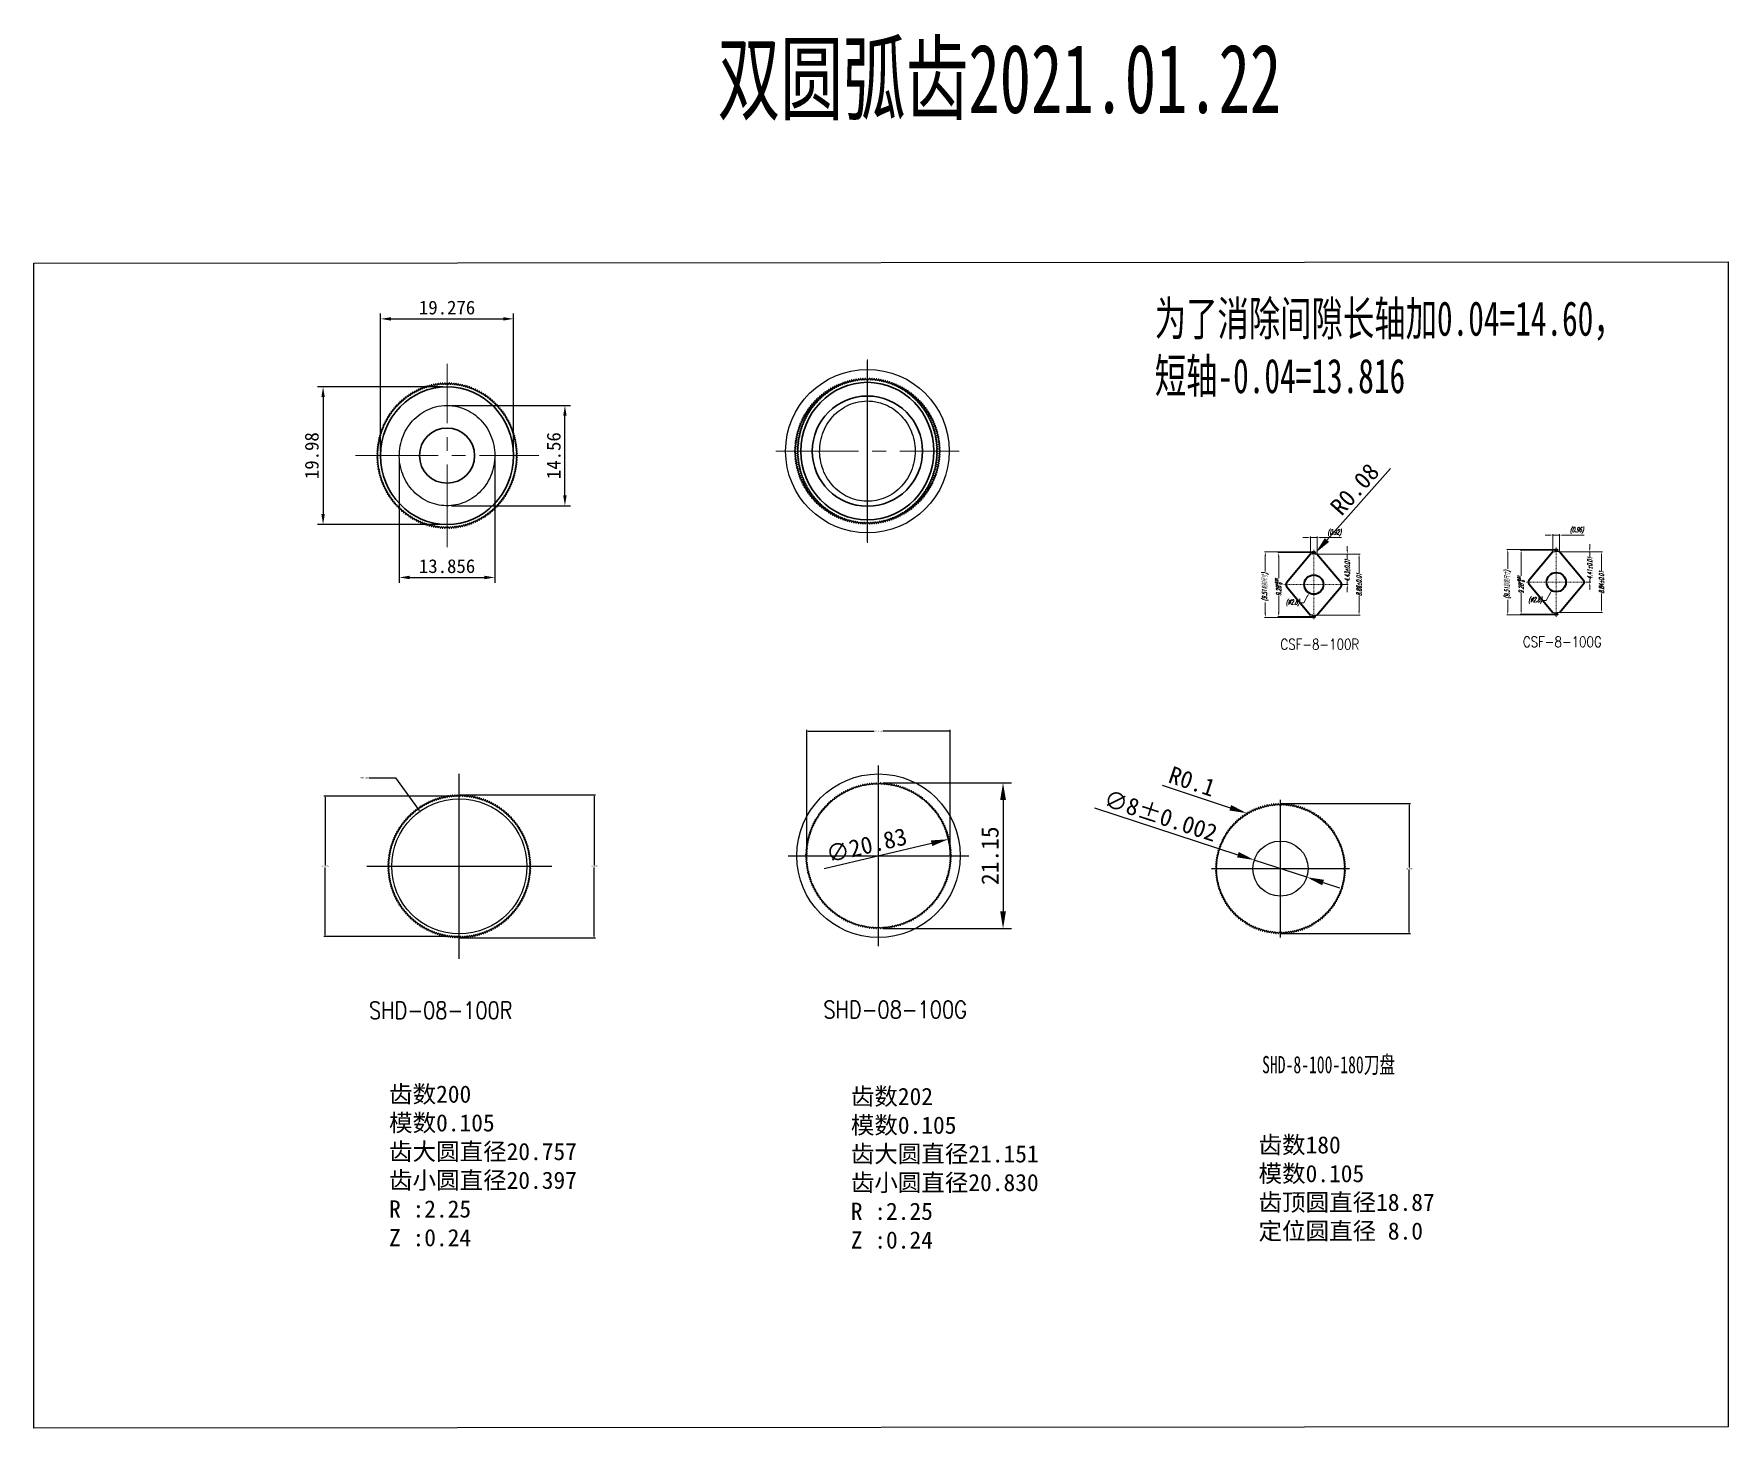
# Model space of a CAD drawing. Header units: millimetres. Extents: x 336 to 581, y 132 to 334.
import ezdxf

# ---------------------------------------------------------------- set-up
doc = ezdxf.new("R2010")
doc.units = ezdxf.units.MM
doc.linetypes.add('CENTER', pattern=[0.6, 0.375, -0.075, 0.075, -0.075])
doc.linetypes.add('点画线', pattern=[18, 12, -2, 2, -2])
for name, color, linetype, lineweight in [('center', 1, 'CENTER', 9), ('core', 7, 'Continuous', 40), ('dim', 7, 'Continuous', 9), ('中心线层', 1, '点画线', 18), ('粗实线层', 7, 'Continuous', 35)]:
    doc.layers.add(name, color=color, linetype=linetype, lineweight=lineweight)
doc.layers.add('Top', color=7, linetype='Continuous', true_color=0xffffff)
doc.styles.add('chinesef', font='simplex.shx', dxfattribs={"bigfont": 'gbcbig.shx'})
doc.styles.add('数字与字母-斜', font='romand.shx', dxfattribs={"width": 0.55, "oblique": 15})
doc.styles.add('标准', font='', dxfattribs={"width": 0.667})
doc.styles.get('标准').set_extended_font_data('宋体')
doc.dimstyles.new('ISO-25', dxfattribs={"dimtxt": 2.5, "dimasz": 2.5, "dimexe": 1.25, "dimexo": 0.625, "dimtad": 1, "dimdsep": 46, "dimtxsty": 'Standard', "dimcen": 2.5, "dimadec": 0, "dimazin": 0, "dimtfac": 1, "dimtmove": 0, "dimatfit": 3, "dimfxl": 0, "dimarcsym": 0})
doc.dimstyles.get("Standard").update_dxf_attribs({"dimtxt": 0.18, "dimasz": 0.18, "dimexe": 0.18, "dimexo": 0.0625, "dimgap": 0.09, "dimtad": 0, "dimtih": 1, "dimtoh": 1, "dimdec": 4, "dimzin": 0, "dimdsep": 46, "dimtxsty": 'Standard', "dimcen": 0.09, "dimadec": 3, "dimazin": 0, "dimtfac": 1, "dimtdec": 4, "dimtofl": 0, "dimtmove": 0, "dimatfit": 3, "dimfxl": 0, "dimtolj": 1, "dimtzin": 0, "dimarcsym": 0})
doc.dimstyles.new('机械制图', dxfattribs={"dimscale": 0.8, "dimtxt": 8.5, "dimasz": 5, "dimexe": 1.5, "dimexo": 0, "dimgap": 1.2, "dimtad": 0, "dimdsep": 46, "dimtxsty": '数字与字母-斜', "dimcen": 0, "dimclrd": 256, "dimclre": 256, "dimazin": 2, "dimtfac": 1, "dimtmove": 0, "dimatfit": 3, "dimfxl": 0, "dimfrac": 2, "dimlwd": -1, "dimlwe": -1, "dimarcsym": 0})

msp = doc.modelspace()

# ---------------------------------------------------------------- texts
at = {"char_height": 2.5, "attachment_point": 1}
for s, insert in [('{\\fSimSun|b0|i0|c134|p2;\\C0;齿数\\fSimSun|b0|i0|c134|p34;200\\P\\fSimSun|b0|i0|c134|p2;模数\\fSimSun|b0|i0|c134|p34;0.105\\P\\fSimSun|b0|i0|c134|p2;齿大圆直径\\fSimSun|b0|i0|c134|p34;20.757\\P\\fSimSun|b0|i0|c134|p2;齿小圆直径20.397\\P\\fSimSun|b0|i0|c134|p34;R :2.25\\PZ :0.24}', (387.07446, 181.62708)), ('{\\fSimSun|b0|i0|c134|p2;\\C0;齿数\\fSimSun|b0|i0|c134|p34;202\\P\\fSimSun|b0|i0|c134|p2;模数\\fSimSun|b0|i0|c134|p34;0.105\\P\\fSimSun|b0|i0|c134|p2;齿大圆直径\\fSimSun|b0|i0|c134|p34;21.151\\P\\fSimSun|b0|i0|c134|p2;齿小圆直径20.830\\P\\fSimSun|b0|i0|c134|p34;R :2.25\\PZ :0.24}', (454.06725, 181.29032)), ('{\\fSimSun|b0|i0|c134|p2;\\C0;齿数\\fSimSun|b0|i0|c134|p34;180\\P\\fSimSun|b0|i0|c134|p2;模数\\fSimSun|b0|i0|c134|p34;0.105\\P\\fSimSun|b0|i0|c134|p2;齿顶圆直径\\fSimSun|b0|i0|c134|p34;18.87\\P\\fSimSun|b0|i0|c134|p2;定位圆直径 8.0}', (513.22008, 174.26003))]:
    msp.add_mtext_dynamic_manual_height_columns(s, width=183.9668865, gutter_width=1, heights=[0], dxfattribs=dict(at, insert=insert))
at = {"layer": 'Top', "color": 213, "linetype": 'Continuous', "lineweight": 13, "char_height": 1.5292267, "attachment_point": 7, "line_spacing_factor": 0.903614, "style": 'chinesef'}
for s, insert in [('{\\W0.8234;\\C0;CSF-8-100R}', (516.3891, 244.8989)), ('{\\W0.8234;\\C0;CSF-8-100G}', (551.56428, 245.24922))]:
    msp.add_mtext(s, dxfattribs=dict(at, insert=insert))
for s, insert, width in [('{\\H1.6348x;\\W0.8234;\\C0; SHD-08-100R\\P\\H0.61167x;\\C6;   }', (382.74961, 188.48338), 39.0166435), ('{\\H1.6348x;\\W0.8234;\\C0; SHD-08-100G\\P\\H0.61167x;\\C6;   }', (448.67341, 188.60275), 36.2697565)]:
    msp.add_mtext(s, dxfattribs=dict(at, insert=insert, width=width))
at = {"layer": '粗实线层', "color": 3, "insert": (434.73258, 332.77028), "char_height": 10, "attachment_point": 1, "style": '标准'}
msp.add_mtext_dynamic_manual_height_columns('{\\fSimSun|b1|i0|c134|p2;双圆弧齿2021.01.22}', width=98.0117962, gutter_width=12.5, heights=[0], dxfattribs=at)
at = {"layer": '粗实线层', "insert": (498.16257, 295.44794), "char_height": 5, "attachment_point": 1, "style": '标准'}
msp.add_mtext('为了消除间隙长轴加0.04=14.60，\\P短轴-0.04=13.816', dxfattribs=at)
at = {"layer": '粗实线层', "lineweight": 18, "insert": (513.73185, 185.90248), "char_height": 2.5, "attachment_point": 1, "style": '标准'}
msp.add_mtext_dynamic_manual_height_columns('SHD-8-100-180刀盘', width=20.385265, gutter_width=12.5, heights=[0], dxfattribs=at)

# ---------------------------------------------------------------- blocks, each defined once
blk = doc.blocks.new('*D50')
at = {"color": 0, "linetype": 'Continuous', "lineweight": -2, "transparency": 16777216}
for p, q in [((397.33, 223.81), (417.01, 223.81)), ((416.83, 223.63), (416.83, 213.61)), ((416.83, 203.24), (416.83, 213.25)), ((397.33, 203.06), (417.01, 203.06))]:
    blk.add_line(p, q, dxfattribs=at)
at = {"color": 0, "transparency": 16777216}
for points in [[(416.8, 223.63), (416.86, 223.63), (416.83, 223.81)], [(416.8, 203.24), (416.86, 203.24), (416.83, 203.06)]]:
    blk.add_solid(points, dxfattribs=at)
at = {"layer": 'Defpoints', "color": 0, "transparency": 16777216}
for p in [(397.27, 223.81), (397.27, 203.06), (416.83, 203.06)]:
    blk.add_point(p, dxfattribs=at)
at = {"color": 0, "lineweight": 30, "transparency": 16777216, "insert": (416.83, 213.43), "char_height": 0.18, "attachment_point": 5}
blk.add_mtext('\\A1;20.7572', dxfattribs=at)
blk = doc.blocks.new('*D51')
at = {"color": 0, "linetype": 'Continuous', "lineweight": -2, "transparency": 16777216}
for p, q in [((397.37, 223.63), (377.61, 223.63)), ((377.79, 223.45), (377.79, 213.61)), ((377.79, 203.42), (377.79, 213.25)), ((397.05, 203.24), (377.61, 203.24))]:
    blk.add_line(p, q, dxfattribs=at)
at = {"color": 0, "transparency": 16777216}
for points in [[(377.76, 223.45), (377.82, 223.45), (377.79, 223.63)], [(377.76, 203.42), (377.82, 203.42), (377.79, 203.24)]]:
    blk.add_solid(points, dxfattribs=at)
at = {"layer": 'Defpoints', "color": 0, "transparency": 16777216}
for p in [(397.43, 223.63), (377.79, 203.24), (397.11, 203.24)]:
    blk.add_point(p, dxfattribs=at)
at = {"color": 0, "lineweight": 30, "transparency": 16777216, "insert": (377.79, 213.43), "char_height": 0.18, "attachment_point": 5}
blk.add_mtext('\\A1;20.3970', dxfattribs=at)
blk = doc.blocks.new('*D52')
at = {"color": 0, "linetype": 'Continuous', "lineweight": -2, "transparency": 16777216}
for p, q in [((384.18, 226.3), (388.01, 226.3)), ((388.01, 226.3), (391.43, 221.55))]:
    blk.add_line(p, q, dxfattribs=at)
at = {"color": 0, "lineweight": -2, "transparency": 16777216}
for p, q in [((397.18, 213.43), (397.36, 213.43)), ((397.27, 213.34), (397.27, 213.52))]:
    blk.add_line(p, q, dxfattribs=at)
at = {"color": 0, "transparency": 16777216}
blk.add_solid([(391.46, 221.56), (391.41, 221.53), (391.54, 221.4)], dxfattribs=at)
at = {"layer": 'Defpoints', "color": 0, "transparency": 16777216}
for p in [(391.54, 221.4), (403, 205.47)]:
    blk.add_point(p, dxfattribs=at)
at = {"color": 0, "lineweight": 30, "transparency": 16777216, "insert": (383.49, 226.3), "char_height": 0.18, "attachment_point": 5}
blk.add_mtext('\\A1;∅19.6300', dxfattribs=at)
blk = doc.blocks.new('*U46')
at = {"color": 3}
for p, q in [((-0.06, -0.48), (-0.05, -0.51)), ((0.06, -0.48), (0.05, -0.51))]:
    blk.add_line(p, q, dxfattribs=at)
for centre, radius, start, end in [((-0.16, -0.48), 0.0945, 37.3856, 89.1013), ((-0.21, -0.51), 0.155, 13.7856, 37.3856), ((0.03, -0.49), 0.0841, 193.7856, 241.5986), ((0, 9.81), 10.38, 269.9472, 270.0528), ((-0.03, -0.49), 0.0841, 298.4014, 346.2144), ((0.21, -0.51), 0.155, 142.6144, 166.2144), ((0.16, -0.48), 0.0945, 90.8987, 142.6144), ((0, 9.81), 10.2, 270.8987, 270.9013)]:
    blk.add_arc(centre, radius, start, end, dxfattribs=at)
blk = doc.blocks.new('*U47')
at = {"color": 0, "linetype": 'ByBlock', "lineweight": -2, "transparency": 16777216}
for p, rotation in [((391.6, 282.19), 204.5477957232031), ((391.89, 282.31), 202.6794146534161), ((392.17, 282.42), 200.8064756677382), ((392.46, 282.53), 198.9292692020304), ((392.75, 282.62), 197.0481074859182), ((393.05, 282.71), 195.1633232243757), ((393.35, 282.78), 193.2752681096532), ((393.65, 282.85), 191.3843111712255), ((393.95, 282.91), 189.4908369739647), ((394.26, 282.95), 187.5952436773825), ((394.57, 282.99), 185.6979409696451), ((394.87, 283.01), 183.7993478972159), ((395.18, 283.03), 181.8998906031089), ((395.49, 283.03), 180), ((395.8, 283.03), 178.1001093968431), ((396.11, 283.01), 176.2006521027362), ((396.41, 282.99), 174.3020590303069), ((396.72, 282.95), 172.4047563225867), ((397.02, 282.91), 170.5091630254369), ((397.33, 282.85), 168.6156888287657), ((397.63, 282.78), 166.7247318903519), ((397.93, 282.71), 164.8366767756419), ((398.22, 282.62), 162.95189251411), ((398.52, 282.53), 161.0707307980068), ((398.81, 282.42), 159.1935243323066), ((399.09, 282.31), 157.320585346635), ((399.38, 282.19), 155.4522042768531), ((388.4, 279.82), 228.3344199923697), ((388.61, 280.04), 226.5404784342859), ((388.83, 280.26), 224.740473632002), ((389.05, 280.48), 222.9343696751441), ((389.28, 280.68), 221.1221547112069), ((389.52, 280.88), 219.3038415675264), ((389.76, 281.07), 217.4794682784155), ((390, 281.26), 215.6490985057944), ((390.26, 281.43), 213.8128218417648), ((390.52, 281.6), 211.9707539819027), ((390.78, 281.76), 210.1230367586179), ((391.05, 281.91), 208.2698380247467), ((391.32, 282.05), 206.4113513786229), ((399.65, 282.05), 153.5886486214359), ((399.93, 281.91), 151.7301619753138), ((400.2, 281.76), 149.8769632243626), ((400.46, 281.6), 148.0292460047276), ((400.72, 281.43), 146.1871781483804), ((400.97, 281.26), 144.3509014877085), ((401.22, 281.07), 142.5205317182686), ((401.46, 280.88), 140.6961584325216), ((401.7, 280.68), 138.8778452888355), ((401.93, 280.48), 137.0656303248923), ((402.15, 280.26), 135.259526370994), ((402.37, 280.04), 133.4595215687479), ((402.57, 279.82), 131.6655800106488), ((386.87, 277.51), 244.2238687521222), ((387.01, 277.79), 242.479307340491), ((387.16, 278.06), 240.7299531366907), ((387.31, 278.33), 238.9755919430033), ((387.47, 278.59), 237.2160255193722), ((387.64, 278.85), 235.4510725950886), ((387.82, 279.1), 233.6805698706818), ((388.01, 279.34), 231.904373003453), ((388.2, 279.58), 230.1223575692649), ((402.77, 279.58), 129.8776424336951), ((402.97, 279.34), 128.095626999414), ((403.16, 279.1), 126.319430132066), ((403.33, 278.85), 124.5489274075201), ((403.51, 278.59), 122.7839744830834), ((403.67, 278.33), 121.0244080592893), ((403.82, 278.06), 119.2700468654323), ((403.97, 277.79), 117.5206926614582), ((404.11, 277.51), 115.7761312496515), ((386.08, 275.19), 258.0379883651125), ((386.14, 275.49), 256.322476464084), ((386.22, 275.79), 254.6043389684204), ((386.31, 276.08), 252.8832701024959), ((386.4, 276.37), 251.1589721199838), ((386.51, 276.66), 249.4311562544276), ((386.62, 276.95), 247.6995436841941), ((386.74, 277.24), 245.9638665111879), ((404.24, 277.24), 114.0361334904102), ((404.36, 276.95), 112.3004563175184), ((404.47, 276.66), 110.5688437471842), ((404.58, 276.37), 108.8410278815157), ((404.67, 276.08), 107.1167298885097), ((404.76, 275.79), 105.3956610231856), ((404.83, 275.49), 103.677523528073), ((404.9, 275.19), 101.9620116275504), ((385.86, 273.35), 268.2938243437875), ((385.85, 273.04), 269.9999999999982), ((385.86, 272.74), 271.7061756562082), ((385.87, 273.66), 266.5873113449028), ((385.89, 273.97), 264.8801245247548), ((385.92, 274.27), 263.1719291352264), ((385.97, 274.58), 261.4623930296211), ((386.02, 274.88), 259.7511875403154), ((404.96, 274.88), 100.2488124528118), ((405.01, 274.58), 98.537606963933), ((405.05, 274.27), 96.8280708587215), ((405.09, 273.97), 95.11987546924537), ((405.11, 273.66), 93.41268864961799), ((405.12, 273.35), 91.70617565113692), ((405.12, 272.74), 88.29382433931066), ((405.13, 273.04), 89.99999999524826), ((385.87, 272.43), 273.4126886550903), ((385.89, 272.12), 275.1198754752334), ((385.92, 271.81), 276.828070864753), ((385.97, 271.51), 278.5376069703441), ((386.02, 271.2), 280.248812459628), ((386.08, 270.9), 281.962011634799), ((386.14, 270.6), 283.6775235357827), ((404.83, 270.6), 76.32247646341719), ((404.9, 270.9), 78.03798836523507), ((404.96, 271.2), 79.75118754059925), ((405.01, 271.51), 81.46239303016074), ((405.05, 271.81), 83.17192913153012), ((405.09, 272.12), 84.8801245207839), ((405.11, 272.43), 86.58731134067797), ((386.22, 270.3), 285.3956610313854), ((386.31, 270.01), 287.1167298972297), ((386.4, 269.71), 288.841027879639), ((386.51, 269.42), 290.5688437450663), ((386.62, 269.14), 292.3004563151422), ((386.74, 268.85), 294.036133487959), ((386.87, 268.57), 295.7761312474733), ((387.01, 268.3), 297.5206926590013), ((387.16, 268.03), 299.2700468626772), ((403.82, 268.03), 60.72995313501753), ((403.97, 268.3), 62.47930733879886), ((404.11, 268.57), 64.22386875043631), ((404.24, 268.85), 65.96386650953704), ((404.36, 269.14), 67.69954368261078), ((404.47, 269.42), 69.43115625294728), ((404.58, 269.71), 71.15897211864483), ((404.67, 270.01), 72.88327010133888), ((404.76, 270.3), 74.60433896748692), ((387.31, 267.76), 301.0244080562151), ((387.47, 267.5), 302.783974479668), ((387.64, 267.24), 304.5489274037401), ((387.82, 266.99), 306.3194301278961), ((388.01, 266.74), 308.0956269948281), ((388.2, 266.5), 309.8776424286669), ((388.4, 266.27), 311.6655800051508), ((388.61, 266.04), 313.4595215627514), ((388.83, 265.82), 315.2595263644689), ((402.15, 265.82), 44.74047363109209), ((402.37, 266.04), 46.54047843327419), ((402.57, 266.27), 48.33441999125431), ((402.77, 266.5), 50.12235756804695), ((402.97, 266.74), 51.90437300213566), ((403.16, 266.99), 53.68056986927025), ((403.33, 267.24), 55.45107259359097), ((403.51, 267.5), 57.21602551779977), ((403.67, 267.76), 58.97559194137126), ((389.05, 265.61), 317.065630320664), ((389.28, 265.4), 318.8778452838263), ((389.52, 265.2), 320.6961584266027), ((389.76, 265.01), 322.5205317146603), ((390, 264.83), 324.3509014945407), ((390.26, 264.65), 326.1871781581901), ((390.52, 264.49), 328.029246018053), ((390.78, 264.33), 329.876963241339), ((391.05, 264.18), 331.7301619752114), ((391.32, 264.03), 333.5886486213366), ((391.6, 263.9), 335.4522042767582), ((391.89, 263.78), 337.3205853465464), ((392.17, 263.66), 339.1935243322246), ((392.46, 263.56), 341.070730797933), ((392.75, 263.46), 342.9518925135424), ((393.05, 263.38), 344.8366767752328), ((397.93, 263.38), 15.16332322428985), ((398.22, 263.46), 17.0481074858206), ((398.52, 263.56), 18.92926914137255), ((398.81, 263.66), 20.80647566760764), ((399.09, 263.78), 22.67941465326308), ((399.38, 263.9), 24.54779572302335), ((399.65, 264.03), 26.41135137841171), ((399.93, 264.18), 28.26983802449723), ((400.2, 264.33), 30.12303675832327), ((400.46, 264.49), 31.97075398155555), ((400.72, 264.65), 33.81282184135797), ((400.97, 264.83), 35.6490985053208), ((401.22, 265.01), 37.47946827786795), ((401.46, 265.2), 39.30384156689778), ((401.7, 265.4), 41.12215471049006), ((401.93, 265.61), 42.93436967433311), ((393.35, 263.3), 346.7247318900755), ((393.65, 263.24), 348.6156888285954), ((393.95, 263.18), 350.5091630259212), ((394.26, 263.14), 352.4047563227309), ((394.57, 263.1), 354.3020590303286), ((394.87, 263.07), 356.2006521027416), ((395.18, 263.06), 358.1001093968471), ((395.8, 263.06), 1.899890603065979), ((396.11, 263.07), 3.799347897185712), ((396.41, 263.1), 5.697940969622366), ((396.72, 263.14), 7.595243677250884), ((397.02, 263.18), 9.490836974098155), ((397.33, 263.24), 11.38431117146572), ((397.63, 263.3), 13.27526811003003)]:
    blk.add_blockref('*U46', p, dxfattribs=dict(at, rotation=rotation))
blk.add_blockref('*U46', (395.49, 263.05), dxfattribs=at)
blk = doc.blocks.new('*U48')
at = {"color": 3}
for p, q in [((-0.06, -0.48), (-0.05, -0.51)), ((0.06, -0.48), (0.05, -0.51))]:
    blk.add_line(p, q, dxfattribs=at)
for centre, radius, start, end in [((-0.16, -0.48), 0.0945, 37.3856, 89.1013), ((-0.21, -0.51), 0.155, 13.7856, 37.3856), ((0.03, -0.49), 0.0841, 193.7856, 241.5986), ((0, 9.81), 10.38, 269.9472, 270.0528), ((-0.03, -0.49), 0.0841, 298.4014, 346.2144), ((0.21, -0.51), 0.155, 142.6144, 166.2144), ((0.16, -0.48), 0.0945, 90.8987, 142.6144), ((0, 9.81), 10.2, 270.8987, 270.9013)]:
    blk.add_arc(centre, radius, start, end, dxfattribs=at)
blk = doc.blocks.new('*U49')
at = {"color": 0, "linetype": 'ByBlock', "lineweight": -2, "transparency": 16777216}
for p, rotation in [((451.5, 282.25), 211.9707539819027), ((451.76, 282.41), 210.1230367586179), ((452.03, 282.56), 208.2698380247467), ((452.31, 282.7), 206.4113513786229), ((452.59, 282.83), 204.5477957232031), ((452.87, 282.96), 202.6794146534161), ((453.15, 283.07), 200.8064756677382), ((453.44, 283.18), 198.9292692020304), ((453.74, 283.27), 197.0481074859182), ((454.03, 283.36), 195.1633232243757), ((454.33, 283.43), 193.2752681096532), ((454.63, 283.5), 191.3843111712255), ((454.94, 283.56), 189.4908369739647), ((455.24, 283.6), 187.5952436773825), ((455.55, 283.64), 185.6979409696451), ((455.86, 283.66), 183.7993478972159), ((456.16, 283.68), 181.8998906031089), ((456.47, 283.68), 180), ((456.78, 283.68), 178.1001093968431), ((457.09, 283.66), 176.2006521027362), ((457.4, 283.64), 174.3020590303069), ((457.7, 283.6), 172.4047563225867), ((458.01, 283.56), 170.5091630254369), ((458.31, 283.5), 168.6156888287657), ((458.61, 283.43), 166.7247318903519), ((458.91, 283.36), 164.8366767756419), ((459.21, 283.27), 162.95189251411), ((459.5, 283.18), 161.0707307980068), ((459.79, 283.07), 159.1935243323066), ((460.08, 282.96), 157.320585346635), ((460.36, 282.83), 155.4522042768531), ((460.64, 282.7), 153.5886486214359), ((460.91, 282.56), 151.7301619753138), ((461.18, 282.41), 149.8769632243626), ((461.44, 282.25), 148.0292460047276), ((448.81, 279.75), 233.6805698706818), ((448.99, 279.99), 231.904373003453), ((449.19, 280.23), 230.1223575692649), ((449.39, 280.47), 228.3344199923697), ((449.6, 280.69), 226.5404784342859), ((449.81, 280.91), 224.740473632002), ((450.03, 281.13), 222.9343696751441), ((450.26, 281.33), 221.1221547112069), ((450.5, 281.53), 219.3038415675264), ((450.74, 281.72), 217.4794682784155), ((450.99, 281.91), 215.6490985057944), ((451.24, 282.08), 213.8128218417648), ((461.7, 282.08), 146.1871781483804), ((461.96, 281.91), 144.3509014877085), ((462.2, 281.72), 142.5205317182686), ((462.45, 281.53), 140.6961584325216), ((462.68, 281.33), 138.8778452888355), ((462.91, 281.13), 137.0656303248923), ((463.13, 280.91), 135.259526370994), ((463.35, 280.69), 133.4595215687479), ((463.56, 280.47), 131.6655800106488), ((463.76, 280.23), 129.8776424336951), ((463.95, 279.99), 128.095626999414), ((464.14, 279.75), 126.319430132066), ((447.6, 277.6), 247.6995436841941), ((447.72, 277.89), 245.9638665111879), ((447.85, 278.16), 244.2238687521222), ((447.99, 278.44), 242.479307340491), ((448.14, 278.71), 240.7299531366907), ((448.29, 278.98), 238.9755919430033), ((448.46, 279.24), 237.2160255193722), ((448.63, 279.5), 235.4510725950886), ((464.32, 279.5), 124.5489274075201), ((464.49, 279.24), 122.7839744830834), ((464.65, 278.98), 121.0244080592893), ((464.81, 278.71), 119.2700468654323), ((464.95, 278.44), 117.5206926614582), ((465.09, 278.16), 115.7761312496515), ((465.22, 277.89), 114.0361334904102), ((465.34, 277.6), 112.3004563175184), ((446.95, 275.23), 261.4623930296211), ((447, 275.53), 259.7511875403154), ((447.06, 275.84), 258.0379883651125), ((447.13, 276.14), 256.322476464084), ((447.2, 276.44), 254.6043389684204), ((447.29, 276.73), 252.8832701024959), ((447.39, 277.02), 251.1589721199838), ((447.49, 277.31), 249.4311562544276), ((465.45, 277.31), 110.5688437471842), ((465.56, 277.02), 108.8410278815157), ((465.65, 276.73), 107.1167298885097), ((465.74, 276.44), 105.3956610231856), ((465.82, 276.14), 103.677523528073), ((465.89, 275.84), 101.9620116275504), ((465.95, 275.53), 100.2488124528118), ((466, 275.23), 98.537606963933), ((446.84, 274), 268.2938243437875), ((446.83, 273.69), 269.9999999999982), ((446.84, 273.38), 271.7061756562082), ((446.85, 274.31), 266.5873113449028), ((446.85, 273.08), 273.4126886550903), ((446.88, 274.62), 264.8801245247548), ((446.88, 272.77), 275.1198754752334), ((446.91, 274.92), 263.1719291352264), ((466.04, 274.92), 96.8280708587215), ((466.07, 274.62), 95.11987546924537), ((466.07, 272.77), 84.8801245207839), ((466.09, 274.31), 93.41268864961799), ((466.09, 273.08), 86.58731134067797), ((466.11, 274), 91.70617565113692), ((466.11, 273.38), 88.29382433931066), ((466.11, 273.69), 89.99999999524826), ((446.91, 272.46), 276.828070864753), ((446.95, 272.16), 278.5376069703441), ((447, 271.85), 280.248812459628), ((447.06, 271.55), 281.962011634799), ((447.13, 271.25), 283.6775235357827), ((447.2, 270.95), 285.3956610313854), ((447.29, 270.66), 287.1167298972297), ((447.39, 270.36), 288.841027879639), ((465.56, 270.36), 71.15897211864483), ((465.65, 270.66), 72.88327010133888), ((465.74, 270.95), 74.60433896748692), ((465.82, 271.25), 76.32247646341719), ((465.89, 271.55), 78.03798836523507), ((465.95, 271.85), 79.75118754059925), ((466, 272.16), 81.46239303016074), ((466.04, 272.46), 83.17192913153012), ((447.49, 270.07), 290.5688437450663), ((447.6, 269.78), 292.3004563151422), ((447.72, 269.5), 294.036133487959), ((447.85, 269.22), 295.7761312474733), ((447.99, 268.95), 297.5206926590013), ((448.14, 268.67), 299.2700468626772), ((448.29, 268.41), 301.0244080562151), ((448.46, 268.15), 302.783974479668), ((464.49, 268.15), 57.21602551779977), ((464.65, 268.41), 58.97559194137126), ((464.81, 268.67), 60.72995313501753), ((464.95, 268.95), 62.47930733879886), ((465.09, 269.22), 64.22386875043631), ((465.22, 269.5), 65.96386650953704), ((465.34, 269.78), 67.69954368261078), ((465.45, 270.07), 69.43115625294728), ((448.63, 267.89), 304.5489274037401), ((448.81, 267.64), 306.3194301278961), ((448.99, 267.39), 308.0956269948281), ((449.19, 267.15), 309.8776424286669), ((449.39, 266.92), 311.6655800051508), ((449.6, 266.69), 313.4595215627514), ((449.81, 266.47), 315.2595263644689), ((450.03, 266.26), 317.065630320664), ((450.26, 266.05), 318.8778452838263), ((450.5, 265.85), 320.6961584266027), ((462.45, 265.85), 39.30384156689778), ((462.68, 266.05), 41.12215471049006), ((462.91, 266.26), 42.93436967433311), ((463.13, 266.47), 44.74047363109209), ((463.35, 266.69), 46.54047843327419), ((463.56, 266.92), 48.33441999125431), ((463.76, 267.15), 50.12235756804695), ((463.95, 267.39), 51.90437300213566), ((464.14, 267.64), 53.68056986927025), ((464.32, 267.89), 55.45107259359097), ((450.74, 265.66), 322.5205317146603), ((450.99, 265.48), 324.3509014945407), ((451.24, 265.3), 326.1871781581901), ((451.5, 265.13), 328.029246018053), ((451.76, 264.98), 329.876963241339), ((452.03, 264.83), 331.7301619752114), ((452.31, 264.68), 333.5886486213366), ((452.59, 264.55), 335.4522042767582), ((452.87, 264.43), 337.3205853465464), ((453.15, 264.31), 339.1935243322246), ((453.44, 264.21), 341.070730797933), ((453.74, 264.11), 342.9518925135424), ((454.03, 264.03), 344.8366767752328), ((454.33, 263.95), 346.7247318900755), ((454.63, 263.89), 348.6156888285954), ((454.94, 263.83), 350.5091630259212), ((455.24, 263.78), 352.4047563227309), ((455.55, 263.75), 354.3020590303286), ((455.86, 263.72), 356.2006521027416), ((456.16, 263.71), 358.1001093968471), ((456.78, 263.71), 1.899890603065979), ((457.09, 263.72), 3.799347897185712), ((457.4, 263.75), 5.697940969622366), ((457.7, 263.78), 7.595243677250884), ((458.01, 263.83), 9.490836974098155), ((458.31, 263.89), 11.38431117146572), ((458.61, 263.95), 13.27526811003003), ((458.91, 264.03), 15.16332322428985), ((459.21, 264.11), 17.0481074858206), ((459.5, 264.21), 18.92926914137255), ((459.79, 264.31), 20.80647566760764), ((460.08, 264.43), 22.67941465326308), ((460.36, 264.55), 24.54779572302335), ((460.64, 264.68), 26.41135137841171), ((460.91, 264.83), 28.26983802449723), ((461.18, 264.98), 30.12303675832327), ((461.44, 265.13), 31.97075398155555), ((461.7, 265.3), 33.81282184135797), ((461.96, 265.48), 35.6490985053208), ((462.2, 265.66), 37.47946827786795)]:
    blk.add_blockref('*U48', p, dxfattribs=dict(at, rotation=rotation))
blk.add_blockref('*U48', (456.47, 263.7), dxfattribs=at)
blk = doc.blocks.new('*U42')
for p, q in [((0.01, -0.02), (0, -0.03)), ((0.13, -0.02), (0.13, -0.03))]:
    blk.add_line(p, q)
for centre, radius, start, end in [((0.22, -0.06), 0.215, 142.7889, 169.2251), ((0.07, 0.05), 0.0283, 37.2111, 142.7889), ((-0.08, -0.06), 0.215, 10.7749, 37.2111), ((0.07, -10.49), 10.41, 90.5196, 91.2626), ((-0.09, -0.01), 0.0991, 312.75, 349.2251), ((0.23, -0.01), 0.0991, 190.7749, 227.25)]:
    blk.add_arc(centre, radius, start, end)
blk = doc.blocks.new('*U43')
at = {"color": 0, "linetype": 'ByBlock', "lineweight": -2, "transparency": 16777216}
for p, rotation in [((-545.35, -240.97), 19.60396039603961), ((-545.04, -240.87), 17.82178217821783), ((-544.73, -240.77), 16.03960396039606), ((-544.41, -240.68), 14.25742574257428), ((-544.1, -240.6), 12.47524752475248), ((-543.78, -240.54), 10.6930693069307), ((-543.46, -240.48), 8.910891089108889), ((-543.13, -240.43), 7.1287128712871), ((-542.81, -240.39), 5.346534653465332), ((-542.48, -240.37), 3.56435643564348), ((-542.16, -240.35), 1.782178217821757), ((-541.5, -240.34), 358.2178217821785), ((-541.18, -240.36), 356.4356435643566), ((-540.85, -240.38), 354.6534653465349), ((-540.53, -240.41), 352.871287128713), ((-540.2, -240.46), 351.0891089108911), ((-539.88, -240.51), 349.3069306930694), ((-539.56, -240.57), 347.5247524752476), ((-539.24, -240.65), 345.7425742574258), ((-538.93, -240.73), 343.960396039604), ((-538.62, -240.82), 342.1782178217823), ((-538.31, -240.93), 340.3960396039605), ((-549.17, -243.4), 44.55445544554458), ((-548.94, -243.18), 42.77227722772279), ((-548.7, -242.96), 40.99009900990102), ((-548.45, -242.75), 39.20792079207922), ((-548.19, -242.54), 37.42574257425745), ((-547.93, -242.35), 35.64356435643565), ((-547.67, -242.16), 33.86138613861387), ((-547.39, -241.98), 32.07920792079209), ((-547.12, -241.81), 30.29702970297033), ((-546.83, -241.65), 28.51485148514854), ((-546.54, -241.49), 26.73267326732674), ((-546.25, -241.35), 24.95049504950498), ((-545.95, -241.21), 23.16831683168317), ((-545.65, -241.09), 21.38613861386139), ((-538, -241.04), 338.6138613861387), ((-537.7, -241.16), 336.831683168317), ((-537.4, -241.29), 335.0495049504951), ((-537.1, -241.43), 333.2673267326733), ((-536.81, -241.58), 331.4851485148516), ((-536.53, -241.74), 329.7029702970298), ((-536.25, -241.91), 327.920792079208), ((-535.97, -242.08), 326.1386138613863), ((-535.7, -242.27), 324.3564356435645), ((-535.44, -242.46), 322.5742574257426), ((-535.18, -242.66), 320.7920792079209), ((-534.93, -242.87), 319.0099009900991), ((-534.69, -243.09), 317.2277227722773), ((-534.45, -243.31), 315.4455445544555), ((-550.94, -245.74), 60.59405940594063), ((-550.77, -245.46), 58.81188118811883), ((-550.6, -245.18), 57.02970297029704), ((-550.42, -244.91), 55.24752475247524), ((-550.23, -244.64), 53.46534653465348), ((-550.04, -244.38), 51.68316831683171), ((-549.83, -244.13), 49.90099009900993), ((-549.62, -243.88), 48.11881188118814), ((-549.4, -243.64), 46.33663366336635), ((-534.22, -243.54), 313.6633663366338), ((-534, -243.78), 311.8811881188119), ((-533.78, -244.02), 310.0990099009902), ((-533.57, -244.28), 308.3168316831684), ((-533.37, -244.53), 306.5346534653466), ((-533.18, -244.8), 304.7524752475248), ((-533, -245.07), 302.9702970297031), ((-532.82, -245.34), 301.1881188118812), ((-532.65, -245.62), 299.4059405940595), ((-532.5, -245.91), 297.6237623762377), ((-551.91, -248.16), 74.85148514851487), ((-551.82, -247.84), 73.0693069306931), ((-551.72, -247.53), 71.28712871287132), ((-551.62, -247.22), 69.50495049504953), ((-551.5, -246.92), 67.72277227722773), ((-551.37, -246.62), 65.94059405940594), ((-551.24, -246.32), 64.15841584158417), ((-551.09, -246.03), 62.37623762376241), ((-532.35, -246.2), 295.8415841584159), ((-532.21, -246.49), 294.0594059405942), ((-532.08, -246.79), 292.2772277227724), ((-531.96, -247.1), 290.4950495049505), ((-531.85, -247.4), 288.7128712871288), ((-531.74, -247.71), 286.930693069307), ((-531.65, -248.03), 285.1485148514852), ((-531.57, -248.34), 283.3663366336635), ((-552.25, -250.41), 87.32673267326734), ((-552.26, -250.74), 89.10891089108914), ((-552.23, -250.09), 85.54455445544558), ((-552.2, -249.76), 83.76237623762378), ((-552.16, -249.44), 81.98019801980202), ((-552.11, -249.11), 80.19801980198022), ((-552.06, -248.79), 78.41584158415843), ((-551.99, -248.47), 76.63366336633665), ((-531.5, -248.66), 281.5841584158417), ((-531.43, -248.98), 279.8019801980199), ((-531.38, -249.3), 278.0198019801981), ((-531.34, -249.63), 276.2376237623763), ((-531.31, -249.95), 274.4554455445545), ((-531.28, -250.28), 272.6732673267327), ((-531.27, -250.6), 270.8910891089109), ((-552.25, -251.07), 90.8910891089109), ((-552.24, -251.39), 92.67326732673271), ((-552.22, -251.72), 94.4554455445545), ((-552.19, -252.04), 96.23762376237627), ((-552.14, -252.37), 98.01980198019803), ((-552.09, -252.69), 99.80198019801982), ((-552.03, -253.01), 101.5841584158416), ((-551.96, -253.33), 103.3663366336634), ((-531.54, -253.19), 256.6336633663367), ((-531.47, -252.88), 258.4158415841584), ((-531.41, -252.55), 260.1980198019803), ((-531.36, -252.23), 261.9801980198021), ((-531.32, -251.91), 263.7623762376238), ((-531.3, -251.58), 265.5445544554456), ((-531.28, -251.26), 267.3267326732674), ((-531.27, -250.93), 269.1089108910892), ((-551.87, -253.64), 105.1485148514851), ((-551.78, -253.96), 106.930693069307), ((-551.68, -254.27), 108.7128712871287), ((-551.57, -254.57), 110.4950495049505), ((-551.45, -254.88), 112.2772277227723), ((-551.32, -255.17), 114.0594059405941), ((-551.18, -255.47), 115.8415841584159), ((-551.03, -255.76), 117.6237623762376), ((-532.43, -255.64), 242.3762376237624), ((-532.29, -255.35), 244.1584158415842), ((-532.15, -255.05), 245.940594059406), ((-532.03, -254.75), 247.7227722772278), ((-531.91, -254.45), 249.5049504950496), ((-531.8, -254.14), 251.2871287128714), ((-531.7, -253.83), 253.0693069306931), ((-531.62, -253.51), 254.8514851485149), ((-550.87, -256.05), 119.4059405940594), ((-550.7, -256.33), 121.1881188118812), ((-550.53, -256.6), 122.970297029703), ((-550.35, -256.87), 124.7524752475248), ((-550.15, -257.14), 126.5346534653466), ((-549.95, -257.39), 128.3168316831683), ((-549.75, -257.65), 130.0990099009901), ((-549.53, -257.89), 131.8811881188119), ((-549.31, -258.13), 133.6633663366337), ((-534.13, -258.03), 226.3366336633664), ((-533.9, -257.79), 228.1188118811882), ((-533.69, -257.54), 229.90099009901), ((-533.49, -257.29), 231.6831683168317), ((-533.29, -257.03), 233.4653465346535), ((-533.1, -256.76), 235.2475247524753), ((-532.92, -256.49), 237.0297029702971), ((-532.75, -256.21), 238.8118811881189), ((-532.59, -255.93), 240.5940594059407), ((-549.08, -258.36), 135.4455445544555), ((-548.84, -258.58), 137.2277227722772), ((-548.59, -258.8), 139.009900990099), ((-548.34, -259.01), 140.7920792079208), ((-548.09, -259.21), 142.5742574257426), ((-547.82, -259.4), 144.3564356435644), ((-547.55, -259.59), 146.1386138613862), ((-547.28, -259.76), 147.920792079208), ((-547, -259.93), 149.7029702970297), ((-546.71, -260.09), 151.4851485148515), ((-546.42, -260.24), 153.2673267326733), ((-546.13, -260.38), 155.0495049504951), ((-545.83, -260.51), 156.8316831683169), ((-545.53, -260.63), 158.6138613861386), ((-537.87, -260.58), 201.3861386138614), ((-537.57, -260.46), 203.1683168316832), ((-537.27, -260.32), 204.950495049505), ((-536.98, -260.18), 206.7326732673268), ((-536.69, -260.02), 208.5148514851485), ((-536.41, -259.86), 210.2970297029703), ((-536.13, -259.69), 212.0792079207921), ((-535.86, -259.51), 213.8613861386139), ((-535.59, -259.32), 215.6435643564357), ((-535.33, -259.13), 217.4257425742575), ((-535.08, -258.92), 219.2079207920792), ((-534.83, -258.71), 220.990099009901), ((-534.59, -258.49), 222.7722772277228), ((-534.35, -258.26), 224.5544554455446), ((-545.22, -260.74), 160.3960396039604), ((-544.91, -260.85), 162.1782178217823), ((-544.6, -260.94), 163.960396039604), ((-544.28, -261.02), 165.7425742574258), ((-543.96, -261.09), 167.5247524752476), ((-543.64, -261.16), 169.3069306930693), ((-543.32, -261.21), 171.0891089108912), ((-543, -261.26), 172.871287128713), ((-542.67, -261.29), 174.6534653465348), ((-542.35, -261.31), 176.4356435643566), ((-542.02, -261.33), 178.2178217821787), ((-541.7, -261.33), 180), ((-541.37, -261.32), 181.7821782178215), ((-541.04, -261.3), 183.5643564356435), ((-540.72, -261.28), 185.3465346534653), ((-540.39, -261.24), 187.1287128712871), ((-540.07, -261.19), 188.910891089109), ((-539.75, -261.13), 190.6930693069307), ((-539.43, -261.07), 192.4752475247525), ((-539.11, -260.99), 194.2574257425743), ((-538.8, -260.9), 196.0396039603961), ((-538.49, -260.8), 197.8217821782178), ((-538.18, -260.7), 199.6039603960396)]:
    blk.add_blockref('*U42', p, dxfattribs=dict(at, rotation=rotation))
blk.add_blockref('*U42', (-541.83, -240.34), dxfattribs=at)
blk = doc.blocks.new('*U39')
for p, q in [((0.01, -0.02), (0, -0.03)), ((0.13, -0.02), (0.13, -0.03))]:
    blk.add_line(p, q)
for centre, radius, start, end in [((0.22, -0.06), 0.215, 142.7889, 169.2251), ((0.07, 0.05), 0.0283, 37.2111, 142.7889), ((-0.08, -0.06), 0.215, 10.7749, 37.2111), ((0.07, -10.49), 10.41, 90.5196, 91.2626), ((-0.09, -0.01), 0.0991, 312.75, 349.2251), ((0.23, -0.01), 0.0991, 190.7749, 227.25)]:
    blk.add_arc(centre, radius, start, end)
blk = doc.blocks.new('*U41')
at = {"color": 0, "linetype": 'ByBlock', "lineweight": -2, "transparency": 16777216}
for p, rotation in [((-545.35, -240.97), 19.60396039603961), ((-545.04, -240.87), 17.82178217821783), ((-544.73, -240.77), 16.03960396039606), ((-544.41, -240.68), 14.25742574257428), ((-544.1, -240.6), 12.47524752475248), ((-543.78, -240.54), 10.6930693069307), ((-543.46, -240.48), 8.910891089108889), ((-543.13, -240.43), 7.1287128712871), ((-542.81, -240.39), 5.346534653465332), ((-542.48, -240.37), 3.56435643564348), ((-542.16, -240.35), 1.782178217821757), ((-541.5, -240.34), 358.2178217821785), ((-541.18, -240.36), 356.4356435643566), ((-540.85, -240.38), 354.6534653465349), ((-540.53, -240.41), 352.871287128713), ((-540.2, -240.46), 351.0891089108911), ((-539.88, -240.51), 349.3069306930694), ((-539.56, -240.57), 347.5247524752476), ((-539.24, -240.65), 345.7425742574258), ((-538.93, -240.73), 343.960396039604), ((-538.62, -240.82), 342.1782178217823), ((-538.31, -240.93), 340.3960396039605), ((-549.17, -243.4), 44.55445544554458), ((-548.94, -243.18), 42.77227722772279), ((-548.7, -242.96), 40.99009900990102), ((-548.45, -242.75), 39.20792079207922), ((-548.19, -242.54), 37.42574257425745), ((-547.93, -242.35), 35.64356435643565), ((-547.67, -242.16), 33.86138613861387), ((-547.39, -241.98), 32.07920792079209), ((-547.12, -241.81), 30.29702970297033), ((-546.83, -241.65), 28.51485148514854), ((-546.54, -241.49), 26.73267326732674), ((-546.25, -241.35), 24.95049504950498), ((-545.95, -241.21), 23.16831683168317), ((-545.65, -241.09), 21.38613861386139), ((-538, -241.04), 338.6138613861387), ((-537.7, -241.16), 336.831683168317), ((-537.4, -241.29), 335.0495049504951), ((-537.1, -241.43), 333.2673267326733), ((-536.81, -241.58), 331.4851485148516), ((-536.53, -241.74), 329.7029702970298), ((-536.25, -241.91), 327.920792079208), ((-535.97, -242.08), 326.1386138613863), ((-535.7, -242.27), 324.3564356435645), ((-535.44, -242.46), 322.5742574257426), ((-535.18, -242.66), 320.7920792079209), ((-534.93, -242.87), 319.0099009900991), ((-534.69, -243.09), 317.2277227722773), ((-534.45, -243.31), 315.4455445544555), ((-550.94, -245.74), 60.59405940594063), ((-550.77, -245.46), 58.81188118811883), ((-550.6, -245.18), 57.02970297029704), ((-550.42, -244.91), 55.24752475247524), ((-550.23, -244.64), 53.46534653465348), ((-550.04, -244.38), 51.68316831683171), ((-549.83, -244.13), 49.90099009900993), ((-549.62, -243.88), 48.11881188118814), ((-549.4, -243.64), 46.33663366336635), ((-534.22, -243.54), 313.6633663366338), ((-534, -243.78), 311.8811881188119), ((-533.78, -244.02), 310.0990099009902), ((-533.57, -244.28), 308.3168316831684), ((-533.37, -244.53), 306.5346534653466), ((-533.18, -244.8), 304.7524752475248), ((-533, -245.07), 302.9702970297031), ((-532.82, -245.34), 301.1881188118812), ((-532.65, -245.62), 299.4059405940595), ((-532.5, -245.91), 297.6237623762377), ((-551.91, -248.16), 74.85148514851487), ((-551.82, -247.84), 73.0693069306931), ((-551.72, -247.53), 71.28712871287132), ((-551.62, -247.22), 69.50495049504953), ((-551.5, -246.92), 67.72277227722773), ((-551.37, -246.62), 65.94059405940594), ((-551.24, -246.32), 64.15841584158417), ((-551.09, -246.03), 62.37623762376241), ((-532.35, -246.2), 295.8415841584159), ((-532.21, -246.49), 294.0594059405942), ((-532.08, -246.79), 292.2772277227724), ((-531.96, -247.1), 290.4950495049505), ((-531.85, -247.4), 288.7128712871288), ((-531.74, -247.71), 286.930693069307), ((-531.65, -248.03), 285.1485148514852), ((-531.57, -248.34), 283.3663366336635), ((-552.25, -250.41), 87.32673267326734), ((-552.26, -250.74), 89.10891089108914), ((-552.23, -250.09), 85.54455445544558), ((-552.2, -249.76), 83.76237623762378), ((-552.16, -249.44), 81.98019801980202), ((-552.11, -249.11), 80.19801980198022), ((-552.06, -248.79), 78.41584158415843), ((-551.99, -248.47), 76.63366336633665), ((-531.5, -248.66), 281.5841584158417), ((-531.43, -248.98), 279.8019801980199), ((-531.38, -249.3), 278.0198019801981), ((-531.34, -249.63), 276.2376237623763), ((-531.31, -249.95), 274.4554455445545), ((-531.28, -250.28), 272.6732673267327), ((-531.27, -250.6), 270.8910891089109), ((-552.25, -251.07), 90.8910891089109), ((-552.24, -251.39), 92.67326732673271), ((-552.22, -251.72), 94.4554455445545), ((-552.19, -252.04), 96.23762376237627), ((-552.14, -252.37), 98.01980198019803), ((-552.09, -252.69), 99.80198019801982), ((-552.03, -253.01), 101.5841584158416), ((-551.96, -253.33), 103.3663366336634), ((-531.54, -253.19), 256.6336633663367), ((-531.47, -252.88), 258.4158415841584), ((-531.41, -252.55), 260.1980198019803), ((-531.36, -252.23), 261.9801980198021), ((-531.32, -251.91), 263.7623762376238), ((-531.3, -251.58), 265.5445544554456), ((-531.28, -251.26), 267.3267326732674), ((-531.27, -250.93), 269.1089108910892), ((-551.87, -253.64), 105.1485148514851), ((-551.78, -253.96), 106.930693069307), ((-551.68, -254.27), 108.7128712871287), ((-551.57, -254.57), 110.4950495049505), ((-551.45, -254.88), 112.2772277227723), ((-551.32, -255.17), 114.0594059405941), ((-551.18, -255.47), 115.8415841584159), ((-551.03, -255.76), 117.6237623762376), ((-532.43, -255.64), 242.3762376237624), ((-532.29, -255.35), 244.1584158415842), ((-532.15, -255.05), 245.940594059406), ((-532.03, -254.75), 247.7227722772278), ((-531.91, -254.45), 249.5049504950496), ((-531.8, -254.14), 251.2871287128714), ((-531.7, -253.83), 253.0693069306931), ((-531.62, -253.51), 254.8514851485149), ((-550.87, -256.05), 119.4059405940594), ((-550.7, -256.33), 121.1881188118812), ((-550.53, -256.6), 122.970297029703), ((-550.35, -256.87), 124.7524752475248), ((-550.15, -257.14), 126.5346534653466), ((-549.95, -257.39), 128.3168316831683), ((-549.75, -257.65), 130.0990099009901), ((-549.53, -257.89), 131.8811881188119), ((-549.31, -258.13), 133.6633663366337), ((-534.13, -258.03), 226.3366336633664), ((-533.9, -257.79), 228.1188118811882), ((-533.69, -257.54), 229.90099009901), ((-533.49, -257.29), 231.6831683168317), ((-533.29, -257.03), 233.4653465346535), ((-533.1, -256.76), 235.2475247524753), ((-532.92, -256.49), 237.0297029702971), ((-532.75, -256.21), 238.8118811881189), ((-532.59, -255.93), 240.5940594059407), ((-549.08, -258.36), 135.4455445544555), ((-548.84, -258.58), 137.2277227722772), ((-548.59, -258.8), 139.009900990099), ((-548.34, -259.01), 140.7920792079208), ((-548.09, -259.21), 142.5742574257426), ((-547.82, -259.4), 144.3564356435644), ((-547.55, -259.59), 146.1386138613862), ((-547.28, -259.76), 147.920792079208), ((-547, -259.93), 149.7029702970297), ((-546.71, -260.09), 151.4851485148515), ((-546.42, -260.24), 153.2673267326733), ((-546.13, -260.38), 155.0495049504951), ((-545.83, -260.51), 156.8316831683169), ((-545.53, -260.63), 158.6138613861386), ((-537.87, -260.58), 201.3861386138614), ((-537.57, -260.46), 203.1683168316832), ((-537.27, -260.32), 204.950495049505), ((-536.98, -260.18), 206.7326732673268), ((-536.69, -260.02), 208.5148514851485), ((-536.41, -259.86), 210.2970297029703), ((-536.13, -259.69), 212.0792079207921), ((-535.86, -259.51), 213.8613861386139), ((-535.59, -259.32), 215.6435643564357), ((-535.33, -259.13), 217.4257425742575), ((-535.08, -258.92), 219.2079207920792), ((-534.83, -258.71), 220.990099009901), ((-534.59, -258.49), 222.7722772277228), ((-534.35, -258.26), 224.5544554455446), ((-545.22, -260.74), 160.3960396039604), ((-544.91, -260.85), 162.1782178217823), ((-544.6, -260.94), 163.960396039604), ((-544.28, -261.02), 165.7425742574258), ((-543.96, -261.09), 167.5247524752476), ((-543.64, -261.16), 169.3069306930693), ((-543.32, -261.21), 171.0891089108912), ((-543, -261.26), 172.871287128713), ((-542.67, -261.29), 174.6534653465348), ((-542.35, -261.31), 176.4356435643566), ((-542.02, -261.33), 178.2178217821787), ((-541.7, -261.33), 180), ((-541.37, -261.32), 181.7821782178215), ((-541.04, -261.3), 183.5643564356435), ((-540.72, -261.28), 185.3465346534653), ((-540.39, -261.24), 187.1287128712871), ((-540.07, -261.19), 188.910891089109), ((-539.75, -261.13), 190.6930693069307), ((-539.43, -261.07), 192.4752475247525), ((-539.11, -260.99), 194.2574257425743), ((-538.8, -260.9), 196.0396039603961), ((-538.49, -260.8), 197.8217821782178), ((-538.18, -260.7), 199.6039603960396)]:
    blk.add_blockref('*U39', p, dxfattribs=dict(at, rotation=rotation))
blk.add_blockref('*U39', (-541.83, -240.34), dxfattribs=at)
blk = doc.blocks.new('*D53')
at = {"color": 0, "linetype": 'Continuous', "lineweight": -2, "transparency": 16777216}
for p, q in [((447.66, 215.03), (447.66, 233.23)), ((447.84, 233.05), (457.46, 233.05)), ((468.31, 233.05), (458.69, 233.05)), ((468.49, 215.03), (468.49, 233.23))]:
    blk.add_line(p, q, dxfattribs=at)
at = {"color": 0, "transparency": 16777216}
for points in [[(447.84, 233.08), (447.84, 233.02), (447.66, 233.05)], [(468.31, 233.08), (468.31, 233.02), (468.49, 233.05)]]:
    blk.add_solid(points, dxfattribs=at)
at = {"layer": 'Defpoints', "color": 0, "transparency": 16777216}
for p in [(447.66, 233.05), (447.66, 214.97), (468.49, 214.97)]:
    blk.add_point(p, dxfattribs=at)
at = {"color": 0, "lineweight": 30, "transparency": 16777216, "insert": (458.08, 233.05), "char_height": 0.18, "attachment_point": 5}
blk.add_mtext('\\A1;20.8276', dxfattribs=at)
blk = doc.blocks.new('*U44')
at = {"color": 3}
for p, q in [((-0.06, -0.01), (-0.06, -0.01)), ((0.06, -0.01), (0.06, -0.01))]:
    blk.add_line(p, q, dxfattribs=at)
for centre, radius, start, end in [((0.15, -0.05), 0.215, 142.7889, 169.2251), ((0, 0.07), 0.0283, 37.2111, 142.7889), ((-0.15, -0.05), 0.215, 10.7749, 37.2111), ((-0.16, 0), 0.0991, 270.4015, 349.2251), ((0.16, 0), 0.0991, 190.7749, 269.5985), ((0.16, -0.17), 0.08, 88.4015, 89.5985)]:
    blk.add_arc(centre, radius, start, end, dxfattribs=at)
blk = doc.blocks.new('*U45')
at = {"color": 0, "linetype": 'ByBlock', "lineweight": -2, "transparency": 16777216}
for p, rotation in [((-479.97, 100.66), 38.00000000000001), ((-479.71, 100.86), 35.99999999999999), ((-479.44, 101.04), 33.99999999999997), ((-479.17, 101.22), 32), ((-478.89, 101.39), 30), ((-478.6, 101.55), 27.99999999999998), ((-478.31, 101.7), 26.00000000000001), ((-478.02, 101.83), 24), ((-477.72, 101.96), 22.00000000000001), ((-477.41, 102.08), 19.99999999999999), ((-477.1, 102.18), 17.99999999999999), ((-476.79, 102.28), 15.99999999999999), ((-476.48, 102.36), 14), ((-476.16, 102.44), 12.00000000000002), ((-475.84, 102.5), 9.999999999999977), ((-475.52, 102.55), 7.999999999999934), ((-475.19, 102.59), 5.999999999999965), ((-474.87, 102.62), 3.999999999999859), ((-474.54, 102.63), 1.999999999999947), ((-473.89, 102.63), 358.0000000000001), ((-473.56, 102.62), 356), ((-473.24, 102.59), 354.0000000000001), ((-472.92, 102.55), 352.0000000000001), ((-472.59, 102.5), 350.0000000000001), ((-472.27, 102.44), 348.0000000000001), ((-471.96, 102.36), 346.0000000000001), ((-471.64, 102.28), 344.0000000000001), ((-471.33, 102.18), 342.0000000000001), ((-471.02, 102.08), 340), ((-470.72, 101.96), 338), ((-470.42, 101.83), 336.0000000000001), ((-470.12, 101.69), 334), ((-469.83, 101.55), 332.0000000000001), ((-469.55, 101.39), 329.9999999999999), ((-469.27, 101.22), 328), ((-468.99, 101.04), 326.0000000000001), ((-468.73, 100.86), 324), ((-468.47, 100.66), 322.0000000000001), ((-482.14, 98.25), 58.00000000000002), ((-481.96, 98.52), 56), ((-481.77, 98.79), 54), ((-481.58, 99.05), 52.00000000000001), ((-481.37, 99.3), 49.99999999999999), ((-481.16, 99.55), 48.00000000000001), ((-480.94, 99.79), 46), ((-480.7, 100.02), 44.00000000000001), ((-480.47, 100.24), 42.00000000000001), ((-480.22, 100.46), 40.00000000000001), ((-468.21, 100.45), 320), ((-467.97, 100.24), 318), ((-467.73, 100.02), 316), ((-467.5, 99.79), 314), ((-467.27, 99.55), 312), ((-467.06, 99.3), 310), ((-466.86, 99.05), 308.0000000000001), ((-466.66, 98.79), 306), ((-466.47, 98.52), 304), ((-466.3, 98.25), 302.0000000000001), ((-483.2, 95.88), 74), ((-483.1, 96.19), 72), ((-482.99, 96.5), 70), ((-482.88, 96.8), 68), ((-482.75, 97.1), 66.00000000000001), ((-482.61, 97.4), 63.99999999999999), ((-482.46, 97.69), 62.00000000000001), ((-482.31, 97.97), 60.00000000000001), ((-466.13, 97.97), 300.0000000000001), ((-465.97, 97.68), 298.0000000000001), ((-465.82, 97.39), 296), ((-465.68, 97.1), 294), ((-465.56, 96.8), 292.0000000000001), ((-465.44, 96.49), 290.0000000000001), ((-465.33, 96.19), 288.0000000000001), ((-465.24, 95.87), 286), ((-483.55, 93.63), 88.00000000000003), ((-483.56, 93.3), 90), ((-483.53, 93.95), 86), ((-483.51, 94.28), 84.00000000000003), ((-483.47, 94.6), 82), ((-483.42, 94.92), 80.00000000000001), ((-483.35, 95.24), 78), ((-483.28, 95.56), 76), ((-465.15, 95.56), 284.0000000000001), ((-465.08, 95.24), 282), ((-465.02, 94.92), 280), ((-464.97, 94.6), 278), ((-464.93, 94.28), 275.9999999999999), ((-464.9, 93.95), 274), ((-464.88, 93.62), 272), ((-464.88, 93.3), 270), ((-483.55, 92.97), 92), ((-483.53, 92.65), 94), ((-483.51, 92.32), 96), ((-483.47, 92), 98.00000000000001), ((-483.42, 91.68), 100), ((-483.35, 91.36), 102), ((-483.28, 91.04), 104), ((-465.15, 91.04), 256), ((-465.08, 91.36), 258.0000000000001), ((-465.02, 91.68), 260), ((-464.97, 92), 262), ((-464.93, 92.32), 264), ((-464.9, 92.65), 266), ((-464.88, 92.97), 268.0000000000001), ((-483.2, 90.73), 106), ((-483.1, 90.41), 108), ((-482.99, 90.11), 110), ((-482.88, 89.8), 112), ((-482.75, 89.5), 114), ((-482.61, 89.21), 116), ((-482.46, 88.92), 118), ((-482.31, 88.63), 120), ((-482.14, 88.35), 122), ((-466.3, 88.35), 238), ((-466.13, 88.63), 240), ((-465.97, 88.91), 242), ((-465.82, 89.2), 244), ((-465.68, 89.5), 246), ((-465.56, 89.8), 248), ((-465.44, 90.1), 250), ((-465.33, 90.41), 252), ((-465.24, 90.72), 254.0000000000001), ((-481.96, 88.08), 124), ((-481.77, 87.81), 126), ((-481.58, 87.55), 128), ((-481.37, 87.3), 130), ((-481.16, 87.05), 132), ((-480.94, 86.81), 134), ((-480.71, 86.58), 136.0000000000001), ((-480.47, 86.36), 138), ((-480.22, 86.14), 140), ((-479.97, 85.94), 142.0000000000001), ((-468.47, 85.94), 217.9999999999999), ((-468.21, 86.14), 220), ((-467.97, 86.36), 222), ((-467.73, 86.58), 224), ((-467.5, 86.81), 225.9999999999999), ((-467.28, 87.05), 227.9999999999999), ((-467.06, 87.3), 230), ((-466.86, 87.55), 232), ((-466.66, 87.81), 234), ((-466.47, 88.08), 236), ((-479.71, 85.74), 144), ((-479.44, 85.56), 146), ((-479.17, 85.38), 148), ((-478.89, 85.21), 150), ((-478.6, 85.05), 152.0000000000001), ((-478.31, 84.9), 154), ((-478.02, 84.77), 156), ((-477.72, 84.64), 158), ((-477.41, 84.52), 160), ((-477.1, 84.42), 162), ((-476.79, 84.32), 164), ((-476.48, 84.24), 166), ((-476.16, 84.16), 168.0000000000001), ((-475.84, 84.1), 170.0000000000001), ((-475.52, 84.05), 172), ((-475.19, 84.01), 174), ((-474.87, 83.98), 176.0000000000001), ((-474.54, 83.96), 178.0000000000001), ((-474.22, 83.96), 180), ((-473.89, 83.96), 182), ((-473.57, 83.98), 183.9999999999999), ((-473.24, 84.01), 186), ((-472.92, 84.05), 187.9999999999999), ((-472.6, 84.1), 190), ((-472.28, 84.16), 192), ((-471.96, 84.24), 194), ((-471.64, 84.32), 196), ((-471.33, 84.42), 198), ((-471.02, 84.52), 200), ((-470.72, 84.64), 202), ((-470.42, 84.77), 204), ((-470.12, 84.9), 206), ((-469.83, 85.05), 208), ((-469.55, 85.21), 210), ((-469.27, 85.38), 212), ((-468.99, 85.56), 214), ((-468.73, 85.74), 216)]:
    blk.add_blockref('*U44', p, dxfattribs=dict(at, rotation=rotation))
blk.add_blockref('*U44', (-474.22, 102.64), dxfattribs=at)
blk = doc.blocks.new('*D54')
at = {"color": 0, "linetype": 'Continuous', "lineweight": -2, "transparency": 16777216}
for p, q in [((516.46, 222.54), (535.26, 222.54)), ((535.08, 222.36), (535.08, 213.28)), ((535.08, 203.85), (535.08, 212.92)), ((516.46, 203.67), (535.26, 203.67))]:
    blk.add_line(p, q, dxfattribs=at)
at = {"color": 0, "transparency": 16777216}
for points in [[(535.05, 222.36), (535.11, 222.36), (535.08, 222.54)], [(535.05, 203.85), (535.11, 203.85), (535.08, 203.67)]]:
    blk.add_solid(points, dxfattribs=at)
at = {"layer": 'Defpoints', "color": 0, "transparency": 16777216}
for p in [(516.4, 222.54), (516.4, 203.67), (535.08, 203.67)]:
    blk.add_point(p, dxfattribs=at)
at = {"color": 0, "lineweight": 30, "transparency": 16777216, "insert": (535.08, 213.1), "char_height": 0.18, "attachment_point": 5}
blk.add_mtext('\\A1;18.8700', dxfattribs=at)
blk = doc.blocks.new('*D55')
at = {"layer": 'Defpoints', "color": 0, "transparency": 16777216}
for p in [(514.2, 259.08), (521.24, 259.08), (521.24, 249.57)]:
    blk.add_point(p, dxfattribs=at)
at = {"layer": 'dim', "transparency": 16777216}
for p, q in [((521.24, 259.08), (514.06, 259.08)), ((514.2, 258.52), (514.2, 256.24)), ((514.2, 250.13), (514.2, 251.74)), ((521.24, 249.57), (514.06, 249.57))]:
    blk.add_line(p, q, dxfattribs=at)
for points in [[(514.1, 258.52), (514.29, 258.52), (514.2, 259.08)], [(514.1, 250.13), (514.29, 250.13), (514.2, 249.57)]]:
    blk.add_solid(points, dxfattribs=at)
at = {"layer": 'dim', "color": 0, "transparency": 16777216, "insert": (514.2, 253.99), "char_height": 0.7, "attachment_point": 5, "rotation": 90, "style": '数字与字母-斜'}
blk.add_mtext('(9.51{\\fFZXiYuan-M01S|b0|i0|c134|p65;割前尺寸})', dxfattribs=at)
blk = doc.blocks.new('*D56')
at = {"layer": 'Defpoints', "color": 0, "transparency": 16777216}
for p in [(516.14, 258.96), (521.24, 258.96), (521.24, 249.69)]:
    blk.add_point(p, dxfattribs=at)
at = {"layer": 'dim', "transparency": 16777216}
for p, q in [((521.24, 258.96), (516, 258.96)), ((516.14, 258.4), (516.14, 255.26)), ((516.14, 250.25), (516.14, 252.72)), ((521.24, 249.69), (516, 249.69))]:
    blk.add_line(p, q, dxfattribs=at)
for points in [[(516.04, 258.4), (516.23, 258.4), (516.14, 258.96)], [(516.04, 250.25), (516.23, 250.25), (516.14, 249.69)]]:
    blk.add_solid(points, dxfattribs=at)
at = {"layer": 'dim', "color": 0, "transparency": 16777216, "insert": (516.14, 253.99), "char_height": 0.7, "attachment_point": 5, "rotation": 90, "style": '数字与字母-斜'}
blk.add_mtext('\\A1;9.28{\\H0.420000;\\S+0.01^  0;}', dxfattribs=at)
blk = doc.blocks.new('*D57')
at = {"layer": 'Defpoints', "color": 0, "transparency": 16777216}
for p in [(521.7, 258.76), (526.09, 258.76), (525.56, 254.33)]:
    blk.add_point(p, dxfattribs=at)
at = {"layer": 'dim', "transparency": 16777216}
for p, q in [((521.7, 258.76), (526.23, 258.76)), ((526.09, 259.32), (526.09, 259.88)), ((526.09, 258.76), (526.09, 258.01)), ((525.56, 254.33), (526.23, 254.33)), ((526.09, 254.33), (526.09, 254.75)), ((526.09, 253.77), (526.09, 253.21))]:
    blk.add_line(p, q, dxfattribs=at)
for points in [[(526, 259.32), (526.19, 259.32), (526.09, 258.76)], [(526, 253.77), (526.19, 253.77), (526.09, 254.33)]]:
    blk.add_solid(points, dxfattribs=at)
at = {"layer": 'dim', "color": 0, "transparency": 16777216, "insert": (526.09, 256.38), "char_height": 0.7, "attachment_point": 5, "rotation": 90, "style": '数字与字母-斜'}
blk.add_mtext('\\A1;4.43±0.01', dxfattribs=at)
blk = doc.blocks.new('*D58')
at = {"layer": 'Defpoints', "color": 0, "transparency": 16777216}
for p in [(521.91, 255.55), (520.56, 253.1)]:
    blk.add_point(p, dxfattribs=at)
at = {"layer": 'dim', "transparency": 16777216}
for p, q in [((519.21, 251.67), (519.77, 251.67)), ((519.77, 251.67), (520.29, 252.61))]:
    blk.add_line(p, q, dxfattribs=at)
blk.add_solid([(520.21, 252.65), (520.37, 252.56), (520.56, 253.1)], dxfattribs=at)
at = {"layer": 'dim', "color": 0, "transparency": 16777216, "insert": (518.18, 251.67), "char_height": 0.7, "attachment_point": 5, "rotation": 0.01, "style": '数字与字母-斜'}
blk.add_mtext('(∅2.8)', dxfattribs=at)
blk = doc.blocks.new('*D59')
at = {"layer": 'Defpoints', "color": 0, "transparency": 16777216}
for p in [(520.77, 261.15), (520.77, 258.76), (521.7, 258.76)]:
    blk.add_point(p, dxfattribs=at)
at = {"layer": 'dim', "transparency": 16777216}
for p, q in [((520.21, 261.15), (519.65, 261.15)), ((520.77, 258.76), (520.77, 261.29)), ((520.77, 261.15), (521.7, 261.15)), ((521.7, 258.76), (521.7, 261.29)), ((522.26, 261.15), (525.27, 261.15))]:
    blk.add_line(p, q, dxfattribs=at)
for points in [[(520.21, 261.25), (520.21, 261.06), (520.77, 261.15)], [(522.26, 261.25), (522.26, 261.06), (521.7, 261.15)]]:
    blk.add_solid(points, dxfattribs=at)
at = {"layer": 'dim', "color": 0, "transparency": 16777216, "insert": (524.23, 261.83), "char_height": 0.7, "attachment_point": 5, "style": '数字与字母-斜'}
blk.add_mtext('(0.92)', dxfattribs=at)
blk = doc.blocks.new('*D60')
at = {"layer": 'Defpoints', "color": 0, "transparency": 16777216}
for p in [(521.7, 258.76), (527.8, 258.76), (521.7, 249.9)]:
    blk.add_point(p, dxfattribs=at)
at = {"layer": 'dim', "transparency": 16777216}
for p, q in [((521.7, 258.76), (527.94, 258.76)), ((527.8, 258.2), (527.8, 255.96)), ((527.8, 250.46), (527.8, 252.69)), ((521.7, 249.9), (527.94, 249.9))]:
    blk.add_line(p, q, dxfattribs=at)
for points in [[(527.7, 258.2), (527.89, 258.2), (527.8, 258.76)], [(527.7, 250.46), (527.89, 250.46), (527.8, 249.9)]]:
    blk.add_solid(points, dxfattribs=at)
at = {"layer": 'dim', "color": 0, "transparency": 16777216, "insert": (527.8, 254.33), "char_height": 0.7, "attachment_point": 5, "rotation": 90, "style": '数字与字母-斜'}
blk.add_mtext('\\A1;8.86±0.01', dxfattribs=at)
blk = doc.blocks.new('*D67')
at = {"color": 0, "lineweight": -2, "transparency": 16777216}
for p, q in [((499.24, 225.23), (509.12, 221.94)), ((511.59, 221.11), (511.49, 221.15))]:
    blk.add_line(p, q, dxfattribs=at)
blk.add_arc((511.59, 221.11), 0.0991, 161.5905, 300.4015, dxfattribs=at)
at = {"color": 0, "transparency": 16777216}
blk.add_solid([(509.25, 222.33), (508.99, 221.54), (511.49, 221.15)], dxfattribs=at)
at = {"layer": 'Defpoints', "color": 0, "transparency": 16777216}
for p in [(511.49, 221.15), (511.59, 221.11)]:
    blk.add_point(p, dxfattribs=at)
at = {"color": 0, "transparency": 16777216, "insert": (503.58, 225.75), "char_height": 2.5, "attachment_point": 5, "rotation": 341.5905}
blk.add_mtext('R0.1', dxfattribs=at)
blk = doc.blocks.new('*D68')
at = {"color": 0, "linetype": 'Continuous', "lineweight": -2, "transparency": 16777216}
for p, q in [((532.35, 271.17), (523.14, 260.79)), ((521.43, 258.86), (521.48, 258.92))]:
    blk.add_line(p, q, dxfattribs=at)
blk.add_arc((521.43, 258.86), 0.0841, 265.574, 48.415, dxfattribs=at)
at = {"color": 0, "transparency": 16777216}
blk.add_solid([(522.83, 261.07), (523.45, 260.52), (521.48, 258.92)], dxfattribs=at)
at = {"layer": 'Defpoints', "color": 0, "transparency": 16777216}
for p in [(521.43, 258.86), (521.48, 258.92)]:
    blk.add_point(p, dxfattribs=at)
at = {"color": 0, "transparency": 16777216, "insert": (527.17, 268.16), "char_height": 2.5, "attachment_point": 5, "rotation": 48.415}
blk.add_mtext('R0.08', dxfattribs=at)
blk = doc.blocks.new('*D61')
at = {"layer": 'Defpoints', "color": 0, "transparency": 16777216}
for p in [(549.37, 259.43), (556.41, 259.43), (556.41, 249.92)]:
    blk.add_point(p, dxfattribs=at)
at = {"layer": 'dim', "transparency": 16777216}
for p, q in [((556.41, 259.43), (549.23, 259.43)), ((549.37, 258.87), (549.37, 256.59)), ((549.37, 250.48), (549.37, 252.09)), ((556.41, 249.92), (549.23, 249.92))]:
    blk.add_line(p, q, dxfattribs=at)
for points in [[(549.28, 258.87), (549.46, 258.87), (549.37, 259.43)], [(549.28, 250.48), (549.46, 250.48), (549.37, 249.92)]]:
    blk.add_solid(points, dxfattribs=at)
at = {"layer": 'dim', "color": 0, "transparency": 16777216, "insert": (549.37, 254.34), "char_height": 0.7, "attachment_point": 5, "rotation": 90, "style": '数字与字母-斜'}
blk.add_mtext('(9.51{\\fFZXiYuan-M01S|b0|i0|c134|p65;割前尺寸})', dxfattribs=at)
blk = doc.blocks.new('*D62')
at = {"layer": 'Defpoints', "color": 0, "transparency": 16777216}
for p in [(551.31, 259.31), (556.41, 259.31), (556.41, 250.04)]:
    blk.add_point(p, dxfattribs=at)
at = {"layer": 'dim', "transparency": 16777216}
for p, q in [((556.41, 259.31), (551.17, 259.31)), ((551.31, 258.75), (551.31, 255.61)), ((551.31, 250.6), (551.31, 253.07)), ((556.41, 250.04), (551.17, 250.04))]:
    blk.add_line(p, q, dxfattribs=at)
for points in [[(551.22, 258.75), (551.41, 258.75), (551.31, 259.31)], [(551.22, 250.6), (551.41, 250.6), (551.31, 250.04)]]:
    blk.add_solid(points, dxfattribs=at)
at = {"layer": 'dim', "color": 0, "transparency": 16777216, "insert": (551.31, 254.34), "char_height": 0.7, "attachment_point": 5, "rotation": 90, "style": '数字与字母-斜'}
blk.add_mtext('\\A1;9.28{\\H0.420000;\\S+0.01^  0;}', dxfattribs=at)
blk = doc.blocks.new('*D63')
at = {"layer": 'Defpoints', "color": 0, "transparency": 16777216}
for p in [(556.89, 259.08), (561.27, 259.08), (560.74, 254.68)]:
    blk.add_point(p, dxfattribs=at)
at = {"layer": 'dim', "transparency": 16777216}
for p, q in [((556.89, 259.08), (561.41, 259.08)), ((561.27, 259.64), (561.27, 260.2)), ((561.27, 259.08), (561.27, 258.36)), ((560.74, 254.68), (561.41, 254.68)), ((561.27, 254.68), (561.27, 255.1)), ((561.27, 254.12), (561.27, 253.56))]:
    blk.add_line(p, q, dxfattribs=at)
for points in [[(561.17, 259.64), (561.36, 259.64), (561.27, 259.08)], [(561.17, 254.12), (561.36, 254.12), (561.27, 254.68)]]:
    blk.add_solid(points, dxfattribs=at)
at = {"layer": 'dim', "color": 0, "transparency": 16777216, "insert": (561.27, 256.73), "char_height": 0.7, "attachment_point": 5, "rotation": 90, "style": '数字与字母-斜'}
blk.add_mtext('\\A1;4.41±0.01', dxfattribs=at)
blk = doc.blocks.new('*D64')
at = {"layer": 'Defpoints', "color": 0, "transparency": 16777216}
for p in [(557.09, 255.9), (555.74, 253.45)]:
    blk.add_point(p, dxfattribs=at)
at = {"layer": 'dim', "transparency": 16777216}
for p, q in [((554.39, 252.02), (554.95, 252.02)), ((554.95, 252.02), (555.47, 252.96))]:
    blk.add_line(p, q, dxfattribs=at)
blk.add_solid([(555.38, 253), (555.55, 252.91), (555.74, 253.45)], dxfattribs=at)
at = {"layer": 'dim', "color": 0, "transparency": 16777216, "insert": (553.35, 252.02), "char_height": 0.7, "attachment_point": 5, "rotation": 0.01, "style": '数字与字母-斜'}
blk.add_mtext('(∅2.8)', dxfattribs=at)
blk = doc.blocks.new('*D65')
at = {"layer": 'Defpoints', "color": 0, "transparency": 16777216}
for p in [(555.93, 261.5), (555.93, 259.08), (556.89, 259.08)]:
    blk.add_point(p, dxfattribs=at)
at = {"layer": 'dim', "transparency": 16777216}
for p, q in [((555.37, 261.5), (554.81, 261.5)), ((555.93, 259.08), (555.93, 261.64)), ((555.93, 261.5), (556.89, 261.5)), ((556.89, 259.08), (556.89, 261.64)), ((557.45, 261.5), (560.44, 261.5))]:
    blk.add_line(p, q, dxfattribs=at)
for points in [[(555.37, 261.6), (555.37, 261.41), (555.93, 261.5)], [(557.45, 261.6), (557.45, 261.41), (556.89, 261.5)]]:
    blk.add_solid(points, dxfattribs=at)
at = {"layer": 'dim', "color": 0, "transparency": 16777216, "insert": (559.4, 262.18), "char_height": 0.7, "attachment_point": 5, "style": '数字与字母-斜'}
blk.add_mtext('(0.96)', dxfattribs=at)
blk = doc.blocks.new('*D66')
at = {"layer": 'Defpoints', "color": 0, "transparency": 16777216}
for p in [(556.89, 259.08), (562.97, 259.08), (556.87, 250.25)]:
    blk.add_point(p, dxfattribs=at)
at = {"layer": 'dim', "transparency": 16777216}
for p, q in [((556.89, 259.08), (563.11, 259.08)), ((562.97, 258.52), (562.97, 256.3)), ((562.97, 250.81), (562.97, 253.03)), ((556.87, 250.25), (563.11, 250.25))]:
    blk.add_line(p, q, dxfattribs=at)
for points in [[(562.88, 258.52), (563.06, 258.52), (562.97, 259.08)], [(562.88, 250.81), (563.06, 250.81), (562.97, 250.25)]]:
    blk.add_solid(points, dxfattribs=at)
at = {"layer": 'dim', "color": 0, "transparency": 16777216, "insert": (562.97, 254.67), "char_height": 0.7, "attachment_point": 5, "rotation": 90, "style": '数字与字母-斜'}
blk.add_mtext('\\A1;8.84±0.01', dxfattribs=at)
blk = doc.blocks.new('*D69')
at = {"color": 0, "linetype": 'Continuous', "lineweight": -2, "transparency": 16777216}
blk.add_line((450.2, 213.11), (465.78, 216.79), dxfattribs=at)
blk.add_arc((458.08, 214.97), 10.41, 2.028, 20.1576, dxfattribs=at)
at = {"color": 0, "transparency": 16777216}
blk.add_solid([(465.68, 217.19), (465.88, 216.38), (468.21, 217.36)], dxfattribs=at)
at = {"layer": 'Defpoints', "color": 0, "transparency": 16777216}
for p in [(468.21, 217.36), (447.94, 212.58)]:
    blk.add_point(p, dxfattribs=at)
at = {"color": 0, "transparency": 16777216, "insert": (456.34, 216.49), "char_height": 2.5, "attachment_point": 5, "rotation": 13.2802}
blk.add_mtext('∅20.83', dxfattribs=at)
blk = doc.blocks.new('*D70')
at = {"color": 0, "linetype": 'Continuous', "lineweight": -2, "transparency": 16777216}
for p, q in [((458.7, 225.55), (477.4, 225.55)), ((476.15, 223.05), (476.15, 206.89)), ((458.7, 204.39), (477.4, 204.39))]:
    blk.add_line(p, q, dxfattribs=at)
at = {"color": 0, "transparency": 16777216}
for points in [[(475.73, 223.05), (476.57, 223.05), (476.15, 225.55)], [(475.73, 206.89), (476.57, 206.89), (476.15, 204.39)]]:
    blk.add_solid(points, dxfattribs=at)
at = {"layer": 'Defpoints', "color": 0, "transparency": 16777216}
for p in [(458.08, 225.55), (458.08, 204.39), (476.15, 204.39)]:
    blk.add_point(p, dxfattribs=at)
at = {"color": 0, "transparency": 16777216, "insert": (474.27, 214.97), "char_height": 2.5, "attachment_point": 5, "rotation": 90}
blk.add_mtext('21.15', dxfattribs=at)
blk = doc.blocks.new('*D71')
at = {"color": 0, "linetype": 'Continuous', "lineweight": -2, "transparency": 16777216}
for p, q in [((489.4, 221.94), (510.22, 215.12)), ((520.2, 211.86), (512.6, 214.35)), ((522.58, 211.08), (524.95, 210.3))]:
    blk.add_line(p, q, dxfattribs=at)
at = {"color": 0, "transparency": 16777216}
for points in [[(510.35, 215.52), (510.09, 214.73), (512.6, 214.35)], [(522.71, 211.48), (522.45, 210.68), (520.2, 211.86)]]:
    blk.add_solid(points, dxfattribs=at)
at = {"layer": 'Defpoints', "color": 0, "transparency": 16777216}
for p in [(512.6, 214.35), (520.2, 211.86)]:
    blk.add_point(p, dxfattribs=at)
at = {"color": 0, "transparency": 16777216, "insert": (499.01, 220.77), "char_height": 2.5, "width": 10.2857, "attachment_point": 5, "rotation": 341.8754}
blk.add_mtext('∅8%%P0.002', dxfattribs=at)
blk = doc.blocks.new('*D72')
at = {"color": 0, "linetype": 'Continuous', "lineweight": -2, "transparency": 16777216}
for p, q in [((394.86, 283.03), (376.7, 283.03)), ((377.5, 281.53), (377.5, 264.55)), ((394.86, 263.05), (376.7, 263.05))]:
    blk.add_line(p, q, dxfattribs=at)
at = {"color": 0, "transparency": 16777216}
for points in [[(377.25, 281.53), (377.75, 281.53), (377.5, 283.03)], [(377.25, 264.55), (377.75, 264.55), (377.5, 263.05)]]:
    blk.add_solid(points, dxfattribs=at)
at = {"layer": 'Defpoints', "color": 0, "transparency": 16777216}
for p in [(395.49, 283.03), (377.5, 263.05), (395.49, 263.05)]:
    blk.add_point(p, dxfattribs=at)
at = {"color": 0, "transparency": 16777216, "insert": (375.87, 273.04), "char_height": 2, "attachment_point": 5, "rotation": 90}
blk.add_mtext('19.98', dxfattribs=at)
blk = doc.blocks.new('*D73')
at = {"color": 0, "linetype": 'Continuous', "lineweight": -2, "transparency": 16777216}
for p, q in [((385.85, 273.67), (385.85, 293.69)), ((387.35, 292.89), (403.63, 292.89)), ((405.13, 273.67), (405.13, 293.69))]:
    blk.add_line(p, q, dxfattribs=at)
at = {"color": 0, "transparency": 16777216}
for points in [[(387.35, 293.14), (387.35, 292.64), (385.85, 292.89)], [(403.63, 293.14), (403.63, 292.64), (405.13, 292.89)]]:
    blk.add_solid(points, dxfattribs=at)
at = {"layer": 'Defpoints', "color": 0, "transparency": 16777216}
for p in [(405.13, 292.89), (385.85, 273.04), (405.13, 273.04)]:
    blk.add_point(p, dxfattribs=at)
at = {"color": 0, "transparency": 16777216, "insert": (395.49, 294.52), "char_height": 2, "attachment_point": 5}
blk.add_mtext('19.276', dxfattribs=at)
blk = doc.blocks.new('*D74')
at = {"color": 0, "linetype": 'Continuous', "lineweight": -2, "transparency": 16777216}
for p, q in [((388.56, 272.42), (388.56, 254.56)), ((402.42, 272.42), (402.42, 254.56)), ((390.06, 255.36), (400.92, 255.36))]:
    blk.add_line(p, q, dxfattribs=at)
at = {"color": 0, "transparency": 16777216}
for points in [[(390.06, 255.61), (390.06, 255.11), (388.56, 255.36)], [(400.92, 255.61), (400.92, 255.11), (402.42, 255.36)]]:
    blk.add_solid(points, dxfattribs=at)
at = {"layer": 'Defpoints', "color": 0, "transparency": 16777216}
for p in [(388.56, 273.04), (402.42, 273.04), (402.42, 255.36)]:
    blk.add_point(p, dxfattribs=at)
at = {"color": 0, "transparency": 16777216, "insert": (395.49, 256.99), "char_height": 2, "attachment_point": 5}
blk.add_mtext('13.856', dxfattribs=at)
blk = doc.blocks.new('*D75')
at = {"color": 0, "linetype": 'Continuous', "lineweight": -2, "transparency": 16777216}
for p, q in [((396.11, 280.32), (413.39, 280.32)), ((412.59, 267.26), (412.59, 278.82)), ((396.11, 265.76), (413.39, 265.76))]:
    blk.add_line(p, q, dxfattribs=at)
at = {"color": 0, "transparency": 16777216}
for points in [[(412.34, 278.82), (412.84, 278.82), (412.59, 280.32)], [(412.34, 267.26), (412.84, 267.26), (412.59, 265.76)]]:
    blk.add_solid(points, dxfattribs=at)
at = {"layer": 'Defpoints', "color": 0, "transparency": 16777216}
for p in [(395.49, 280.32), (412.59, 280.32), (395.49, 265.76)]:
    blk.add_point(p, dxfattribs=at)
at = {"color": 0, "transparency": 16777216, "insert": (410.97, 273.04), "char_height": 2, "attachment_point": 5, "rotation": 90}
blk.add_mtext('14.56', dxfattribs=at)

# ---------------------------------------------------------------- dimensions: what is measured, and where the dimension line sits
for base, p1, p2, picture, middle in [((405.12713, 292.89089), (385.85113, 273.04342), (405.12713, 273.04342), '*D73', (395.48913, 294.51589)), ((402.41699, 255.36469), (388.56142, 273.04342), (402.41699, 273.04342), '*D74', (395.48921, 256.98969))]:
    dim = msp.add_linear_dim(base=base, p1=p1, p2=p2, dimstyle='ISO-25', override={"dimtxt": 2, "dimasz": 1.5, "dimexe": 0.8, "dimdec": 3, "dimcen": 1, "dimtdec": 3, "dimarcsym": 1})
    dim.commit()
    dim.dimension.update_dxf_attribs({"geometry": picture, "text_midpoint": middle})
for base, p1, p2, override, picture, middle in [((377.49891, 263.05342), (395.48913, 283.03342), (395.48913, 263.05342), {"dimtxt": 2, "dimasz": 1.5, "dimexe": 0.8, "dimdec": 3, "dimcen": 1, "dimtdec": 3, "dimarcsym": 1}, '*D72', (375.87391, 273.04342)), ((412.59442, 280.32342), (395.48913, 265.76343), (395.48913, 280.32342), {"dimtxt": 2, "dimasz": 1.5, "dimexe": 0.8, "dimdec": 3, "dimcen": 1, "dimtdec": 3, "dimarcsym": 1}, '*D75', (410.96942, 273.04342)), ((476.14977, 204.39353), (458.07764, 225.54503), (458.07764, 204.39353), {"dimarcsym": 1}, '*D70', (474.27477, 214.96928))]:
    dim = msp.add_linear_dim(base=base, p1=p1, p2=p2, angle=90, dimstyle='ISO-25', override=override)
    dim.commit()
    dim.dimension.update_dxf_attribs({"geometry": picture, "text_midpoint": middle})
dim = msp.add_radius_dim(center=(521.42664, 258.86113), mpoint=(521.48247, 258.92405), dimstyle='ISO-25', override={"dimarcsym": 1})
dim.commit()
dim.dimension.update_dxf_attribs({"geometry": '*D68', "text_midpoint": (527.17166, 268.16027)})
at = {"color": 1, "lineweight": 30}
dim = msp.add_linear_dim(base=(447.66384, 233.04813), p1=(468.49145, 214.96928), p2=(447.66384, 214.96928), dimstyle='Standard', override={"dimarcsym": 1}, dxfattribs=at)
dim.commit()
dim.dimension.update_dxf_attribs({"geometry": '*D53', "text_midpoint": (458.07764, 233.04813)})
dim = msp.add_diameter_dim_2p(p1=(403.00177, 205.46703), p2=(391.53663, 221.40089), dimstyle='Standard', override={"dimarcsym": 1}, dxfattribs=at)
dim.commit()
dim.dimension.update_dxf_attribs({"geometry": '*D52', "text_midpoint": (383.49195, 226.29937), "dimtype": 163})
dim = msp.add_radius_dim(center=(511.58592, 221.11486), mpoint=(511.4919, 221.14615), dimstyle='ISO-25')
dim.commit()
dim.dimension.update_dxf_attribs({"geometry": '*D67', "text_midpoint": (503.58416, 225.75429)})
for base, p1, p2, picture, middle in [((416.83178, 203.05538), (397.2692, 223.81254), (397.2692, 203.05538), '*D50', (416.83178, 213.43396)), ((377.793381, 203.235488), (397.429183, 223.632441), (397.108762, 203.235488), '*D51', (377.793381, 213.433964))]:
    dim = msp.add_linear_dim(base=base, p1=p1, p2=p2, angle=90, dimstyle='Standard', override={"dimarcsym": 1}, dxfattribs=at)
    dim.commit()
    dim.dimension.update_dxf_attribs({"geometry": picture, "text_midpoint": middle})
dim = msp.add_diameter_dim_2p(p1=(520.1998, 211.85779), p2=(512.59675, 214.34647), text='<>%%P0.002', dimstyle='ISO-25', override={"dimarcsym": 1})
dim.commit()
dim.dimension.update_dxf_attribs({"geometry": '*D71', "text_midpoint": (498.42294, 218.98592), "dimtype": 163})
at = {"color": 0, "lineweight": 30}
dim = msp.add_linear_dim(base=(535.08098, 203.66713), p1=(516.39827, 222.53713), p2=(516.39827, 203.66713), angle=90, dimstyle='Standard', override={"dimarcsym": 1}, dxfattribs=at)
dim.commit()
dim.dimension.update_dxf_attribs({"geometry": '*D54', "text_midpoint": (535.08098, 213.10213)})
dim = msp.add_diameter_dim_2p(p1=(447.94232, 212.57708), p2=(468.21297, 217.36148), dimstyle='ISO-25', override={"dimarcsym": 1})
dim.commit()
dim.dimension.update_dxf_attribs({"geometry": '*D69', "text_midpoint": (456.77139, 214.66097), "dimtype": 163})
at = {"layer": 'dim'}
for base, p1, p2, picture, middle in [((520.7721, 261.15233), (521.69658, 258.75588), (520.7721, 258.75588), '*D59', (524.22917, 261.15233)), ((555.92928, 261.50266), (556.88975, 259.08475), (555.92928, 259.08475), '*D65', (559.40435, 261.50266))]:
    dim = msp.add_linear_dim(base=base, p1=p1, p2=p2, text='(<>)', dimstyle='机械制图', override={"dimscale": 0.1, "dimtxt": 7, "dimasz": 5.6, "dimexe": 1.3993, "dimgap": 1.3993, "dimtad": 3}, dxfattribs=at)
    dim.commit()
    dim.dimension.update_dxf_attribs({"geometry": picture, "text_midpoint": middle, "dimtype": 160})
for base, p1, p2, picture, middle in [((514.19587, 259.08028), (521.2358, 249.57287), (521.2358, 259.08028), '*D55', (514.19587, 253.98959)), ((549.37105, 259.43061), (556.41097, 249.9232), (556.41097, 259.43061), '*D61', (549.37105, 254.33991))]:
    dim = msp.add_linear_dim(base=base, p1=p1, p2=p2, angle=90, text='(<>{\\fFZXiYuan-M01S|b0|i0|c134|p65;割前尺寸})', dimstyle='机械制图', override={"dimscale": 0.1, "dimtxt": 7, "dimasz": 5.6, "dimexe": 1.3993, "dimgap": 1.3993}, dxfattribs=at)
    dim.commit()
    dim.dimension.update_dxf_attribs({"geometry": picture, "text_midpoint": middle, "dimtype": 160})
for base, p1, p2, override, picture, middle in [((516.13768, 258.96424), (521.2358, 249.68892), (521.2358, 258.96424), {"dimscale": 0.1, "dimtxt": 7, "dimasz": 5.6, "dimexe": 1.3993, "dimgap": 1.3993, "dimtol": 1, "dimlim": 0, "dimtp": 0.01, "dimtm": 0, "dimtfac": 0.6, "dimtdec": 3, "dimtolj": 1}, '*D56', (516.13768, 253.98959)), ((526.09285, 258.75588), (525.56431, 254.32658), (521.69658, 258.75588), {"dimscale": 0.1, "dimtxt": 7, "dimasz": 5.6, "dimexe": 1.3993, "dimgap": 1.3993, "dimtol": 1, "dimlim": 0, "dimtp": 0.01, "dimtm": 0.01, "dimtfac": 1, "dimtdec": 3, "dimtolj": 1}, '*D57', (526.09285, 256.38033)), ((551.31286, 259.31457), (556.41097, 250.03924), (556.40952, 259.31457), {"dimscale": 0.1, "dimtxt": 7, "dimasz": 5.6, "dimexe": 1.3993, "dimgap": 1.3993, "dimtol": 1, "dimlim": 0, "dimtp": 0.01, "dimtm": 0, "dimtfac": 0.6, "dimtdec": 3, "dimtolj": 1}, '*D62', (551.31286, 254.33991)), ((561.26802, 259.08475), (560.73949, 254.6769), (556.88975, 259.08475), {"dimscale": 0.1, "dimtxt": 7, "dimasz": 5.6, "dimexe": 1.3993, "dimgap": 1.3993, "dimtol": 1, "dimlim": 0, "dimtp": 0.01, "dimtm": 0.01, "dimtfac": 1, "dimtdec": 3, "dimtolj": 1}, '*D63', (561.26802, 256.73065))]:
    dim = msp.add_linear_dim(base=base, p1=p1, p2=p2, angle=90, dimstyle='机械制图', override=override, dxfattribs=at)
    dim.commit()
    dim.dimension.update_dxf_attribs({"geometry": picture, "text_midpoint": middle, "dimtype": 160})
for base, p1, p2, picture, middle in [((527.79526, 258.75588), (521.69658, 249.89728), (521.69658, 258.75588), '*D60', (527.79526, 254.32658)), ((562.97044, 259.08475), (556.87175, 250.2476), (556.88975, 259.08475), '*D66', (562.97044, 254.66618))]:
    dim = msp.add_linear_dim(base=base, p1=p1, p2=p2, angle=90, dimstyle='机械制图', override={"dimscale": 0.1, "dimtxt": 7, "dimasz": 5.6, "dimexe": 1.3993, "dimgap": 1.3993, "dimtol": 1, "dimlim": 0, "dimtp": 0.01, "dimtm": 0.01, "dimtfac": 1, "dimtdec": 3, "dimtolj": 1}, dxfattribs=at)
    dim.commit()
    dim.dimension.update_dxf_attribs({"geometry": picture, "text_midpoint": middle})
for p1, p2, picture, middle in [((557.08545, 255.90372), (555.7365, 253.45009), '*D64', (553.3513, 252.01572)), ((521.91027, 255.5534), (520.56132, 253.09976), '*D58', (518.17612, 251.6654))]:
    dim = msp.add_diameter_dim_2p(p1=p1, p2=p2, text='(<>)', dimstyle='机械制图', override={"dimscale": 0.1, "dimtxt": 7, "dimasz": 5.6, "dimgap": 1.3993, "dimtofl": 0}, dxfattribs=at)
    dim.commit()
    dim.dimension.update_dxf_attribs({"geometry": picture, "text_midpoint": middle, "dimtype": 163, "text_rotation": 0.01})

# ---------------------------------------------------------------- linework, layer by layer
for p, q in [((456.47234, 260.57894), (456.47234, 286.80735)), ((397.2692, 200.00986), (397.2692, 226.85806)), ((458.07764, 201.85508), (458.07764, 228.08348)), ((396.03784, 223.65279), (396.02602, 223.6836)), ((396.24174, 223.6753), (396.24655, 223.70795)), ((396.35942, 223.68642), (396.34858, 223.71759)), ((396.56394, 223.70252), (396.56977, 223.735)), ((396.68191, 223.70994), (396.67205, 223.74144)), ((396.88683, 223.7196), (396.89368, 223.75189)), ((397.00498, 223.72332), (396.99611, 223.75511)), ((397.2101, 223.72654), (397.21796, 223.75859)), ((397.3283, 223.72654), (397.32044, 223.75859)), ((397.53342, 223.72332), (397.54229, 223.75511)), ((397.65157, 223.7196), (397.64472, 223.75189)), ((397.85649, 223.70994), (397.86635, 223.74144)), ((397.97446, 223.70252), (397.96863, 223.735)), ((398.17898, 223.68642), (398.18982, 223.71759)), ((398.29666, 223.6753), (398.29185, 223.70795)), ((398.50056, 223.65279), (398.51238, 223.6836)), ((390.66292, 221.32685), (390.64855, 221.35657)), ((390.754, 221.4022), (390.72751, 221.42189)), ((390.9141, 221.53047), (390.90067, 221.56062)), ((391.00751, 221.60292), (390.98165, 221.62343)), ((391.17156, 221.72609), (391.15908, 221.75665)), ((391.26719, 221.79557), (391.24199, 221.81688)), ((391.43503, 221.91353), (391.42352, 221.94446)), ((391.5328, 221.97997), (391.50827, 222.00206)), ((391.70426, 222.0926), (391.69372, 222.12388)), ((391.80406, 222.15594), (391.78025, 222.17879)), ((391.97898, 222.26313), (391.96943, 222.29472)), ((392.08072, 222.3233), (392.05764, 222.34689)), ((392.25892, 222.42494), (392.25037, 222.45682)), ((392.36251, 222.48189), (392.34017, 222.50619)), ((392.54381, 222.57788), (392.53626, 222.61001)), ((392.64913, 222.63155), (392.62757, 222.65654)), ((392.83335, 222.7218), (392.82682, 222.75415)), ((392.94031, 222.77213), (392.91955, 222.79778)), ((393.12728, 222.85655), (393.12177, 222.88909)), ((393.23577, 222.9035), (393.21582, 222.92979)), ((393.4253, 222.982), (393.42081, 223.0147)), ((393.5352, 223.02552), (393.51609, 223.05242)), ((393.7271, 223.09803), (393.72365, 223.13085)), ((393.83832, 223.13807), (393.82007, 223.16557)), ((394.03241, 223.20452), (394.02998, 223.23744)), ((394.14483, 223.24105), (394.12744, 223.2691)), ((394.34091, 223.30137), (394.33951, 223.33434)), ((394.45442, 223.33435), (394.43792, 223.36294)), ((394.65229, 223.38848), (394.65194, 223.42148)), ((394.76679, 223.41788), (394.7512, 223.44697)), ((394.96626, 223.46577), (394.96695, 223.49877)), ((395.08162, 223.49155), (395.06696, 223.52112)), ((395.28251, 223.53315), (395.28423, 223.56611)), ((395.39862, 223.5553), (395.38489, 223.58532)), ((395.60071, 223.59057), (395.60346, 223.62346)), ((395.71746, 223.60907), (395.70468, 223.6395)), ((395.92056, 223.63797), (395.92435, 223.67076)), ((398.61784, 223.63797), (398.61405, 223.67076)), ((398.82094, 223.60907), (398.83372, 223.6395)), ((398.93769, 223.59057), (398.93494, 223.62346)), ((399.13978, 223.5553), (399.15351, 223.58532)), ((399.25589, 223.53315), (399.25417, 223.56611)), ((399.45678, 223.49155), (399.47144, 223.52112)), ((399.57214, 223.46577), (399.57145, 223.49877)), ((399.77161, 223.41788), (399.7872, 223.44697)), ((399.88611, 223.38848), (399.88646, 223.42148)), ((400.08398, 223.33435), (400.10048, 223.36294)), ((400.1975, 223.30137), (400.19889, 223.33434)), ((400.39357, 223.24105), (400.41096, 223.2691)), ((400.50599, 223.20452), (400.50842, 223.23744)), ((400.70008, 223.13807), (400.71833, 223.16557)), ((400.8113, 223.09803), (400.81475, 223.13085)), ((401.0032, 223.02552), (401.02231, 223.05242)), ((401.1131, 222.982), (401.11759, 223.0147)), ((401.30263, 222.9035), (401.32258, 222.92979)), ((401.41112, 222.85655), (401.41663, 222.88909)), ((401.59809, 222.77213), (401.61885, 222.79778)), ((401.70505, 222.7218), (401.71158, 222.75415)), ((401.88927, 222.63155), (401.91083, 222.65654)), ((401.9946, 222.57788), (402.00214, 222.61001)), ((402.17589, 222.48189), (402.19823, 222.50619)), ((402.27948, 222.42494), (402.28803, 222.45682)), ((402.45768, 222.3233), (402.48076, 222.34689)), ((402.55942, 222.26313), (402.56897, 222.29472)), ((402.73434, 222.15594), (402.75815, 222.17879)), ((402.83414, 222.0926), (402.84468, 222.12388)), ((403.0056, 221.97997), (403.03013, 222.00206)), ((403.10337, 221.91353), (403.11488, 221.94446)), ((403.27121, 221.79557), (403.29641, 221.81688)), ((403.36684, 221.72609), (403.37932, 221.75665)), ((403.53089, 221.60292), (403.55675, 221.62343)), ((403.6243, 221.53047), (403.63773, 221.56062)), ((403.7844, 221.4022), (403.81089, 221.42189)), ((403.87548, 221.32685), (403.88985, 221.35657)), ((516.39827, 203.10213), (516.39827, 223.10213)), ((388.54722, 218.8991), (388.52437, 218.92291)), ((388.61056, 218.9989), (388.57928, 219.00944)), ((388.72319, 219.17036), (388.7011, 219.19489)), ((388.78963, 219.26813), (388.7587, 219.27964)), ((388.90759, 219.43597), (388.88628, 219.46117)), ((388.97707, 219.5316), (388.94651, 219.54408)), ((389.10024, 219.69565), (389.07973, 219.72151)), ((389.17269, 219.78906), (389.14254, 219.80249)), ((389.30096, 219.94916), (389.28127, 219.97565)), ((389.37631, 220.04024), (389.34659, 220.05461)), ((389.50954, 220.19623), (389.49069, 220.22333)), ((389.58771, 220.2849), (389.55846, 220.3002)), ((389.72577, 220.43663), (389.70779, 220.46431)), ((389.80669, 220.5228), (389.77794, 220.53901)), ((389.94946, 220.67012), (389.93235, 220.69835)), ((390.03304, 220.75371), (390.00481, 220.77081)), ((390.18036, 220.89647), (390.16415, 220.92522)), ((390.26653, 220.97739), (390.23885, 220.99537)), ((390.41826, 221.11545), (390.40296, 221.1447)), ((390.50693, 221.19362), (390.47983, 221.21247)), ((404.03147, 221.19362), (404.05857, 221.21247)), ((404.12014, 221.11545), (404.13544, 221.1447)), ((404.27187, 220.97739), (404.29955, 220.99537)), ((404.35804, 220.89647), (404.37425, 220.92522)), ((404.50536, 220.75371), (404.53359, 220.77081)), ((404.58895, 220.67012), (404.60605, 220.69835)), ((404.73171, 220.5228), (404.76046, 220.53901)), ((404.81263, 220.43663), (404.83061, 220.46431)), ((404.95069, 220.2849), (404.97994, 220.3002)), ((405.02886, 220.19623), (405.04771, 220.22333)), ((405.16209, 220.04024), (405.19181, 220.05461)), ((405.23744, 219.94916), (405.25713, 219.97565)), ((405.36571, 219.78906), (405.39586, 219.80249)), ((405.43816, 219.69565), (405.45867, 219.72151)), ((405.56133, 219.5316), (405.59189, 219.54408)), ((405.63081, 219.43597), (405.65212, 219.46117)), ((405.74877, 219.26813), (405.7797, 219.27964)), ((405.81521, 219.17036), (405.8373, 219.19489)), ((405.92784, 218.9989), (405.95912, 219.00944)), ((405.99118, 218.8991), (406.01403, 218.92291)), ((387.40179, 216.36226), (387.36882, 216.36365)), ((387.46211, 216.55833), (387.43406, 216.57572)), ((387.49864, 216.67075), (387.46572, 216.67318)), ((387.56509, 216.86484), (387.5376, 216.8831)), ((387.60513, 216.97606), (387.57231, 216.97952)), ((387.67764, 217.16796), (387.65074, 217.18707)), ((387.72116, 217.27786), (387.68846, 217.28235)), ((387.79967, 217.46739), (387.77337, 217.48734)), ((387.84661, 217.57588), (387.81407, 217.58139)), ((387.93103, 217.76285), (387.90538, 217.78361)), ((387.98136, 217.86981), (387.94901, 217.87634)), ((388.07161, 218.05403), (388.04662, 218.07559)), ((388.12528, 218.15936), (388.09315, 218.1669)), ((388.22127, 218.34066), (388.19697, 218.36299)), ((388.27822, 218.44424), (388.24634, 218.45279)), ((388.37986, 218.62244), (388.35627, 218.64552)), ((388.44003, 218.72418), (388.40844, 218.73373)), ((406.09837, 218.72418), (406.12996, 218.73373)), ((406.15854, 218.62244), (406.18213, 218.64552)), ((406.26018, 218.44424), (406.29206, 218.45279)), ((406.31713, 218.34066), (406.34143, 218.36299)), ((406.41312, 218.15936), (406.44525, 218.1669)), ((406.46679, 218.05403), (406.49178, 218.07559)), ((406.55704, 217.86981), (406.58939, 217.87634)), ((406.60737, 217.76285), (406.63302, 217.78361)), ((406.69179, 217.57588), (406.72433, 217.58139)), ((406.73873, 217.46739), (406.76503, 217.48734)), ((406.81724, 217.27786), (406.84994, 217.28235)), ((406.86076, 217.16796), (406.88766, 217.18707)), ((406.93327, 216.97606), (406.96609, 216.97952)), ((406.97331, 216.86484), (407.00081, 216.8831)), ((407.03976, 216.67075), (407.07268, 216.67318)), ((407.07629, 216.55833), (407.10434, 216.57572)), ((407.13661, 216.36226), (407.16958, 216.36365)), ((386.99322, 214.02125), (386.96172, 214.03111)), ((387.00064, 214.13922), (386.96816, 214.13339)), ((387.01674, 214.34374), (386.98557, 214.35458)), ((387.02786, 214.46142), (386.99521, 214.45661)), ((387.05037, 214.66532), (387.01956, 214.67715)), ((387.06519, 214.7826), (387.0324, 214.77882)), ((387.09409, 214.9857), (387.06367, 214.99848)), ((387.11259, 215.10245), (387.0797, 215.0997)), ((387.14786, 215.30454), (387.11784, 215.31827)), ((387.17001, 215.42065), (387.13705, 215.41894)), ((387.21161, 215.62154), (387.18204, 215.6362)), ((387.23739, 215.7369), (387.2044, 215.73621)), ((387.28528, 215.93637), (387.25619, 215.95196)), ((387.31468, 216.05087), (387.28168, 216.05122)), ((387.36881, 216.24874), (387.34023, 216.26524)), ((407.16959, 216.24874), (407.19818, 216.26524)), ((407.22372, 216.05087), (407.25672, 216.05122)), ((407.25312, 215.93637), (407.28221, 215.95196)), ((407.30101, 215.7369), (407.334, 215.73621)), ((407.32679, 215.62154), (407.35636, 215.6362)), ((407.36839, 215.42065), (407.40135, 215.41894)), ((407.39054, 215.30454), (407.42056, 215.31827)), ((407.42581, 215.10245), (407.4587, 215.0997)), ((407.44431, 214.9857), (407.47474, 214.99848)), ((407.47321, 214.7826), (407.506, 214.77882)), ((407.48803, 214.66532), (407.51884, 214.67715)), ((407.51054, 214.46142), (407.54319, 214.45661)), ((407.52166, 214.34374), (407.55283, 214.35458)), ((407.53776, 214.13922), (407.57024, 214.13339)), ((407.54518, 214.02125), (407.57668, 214.03111)), ((444.96344, 214.96928), (471.19185, 214.96928)), ((383.8451, 213.43396), (410.6933, 213.43396)), ((386.97662, 213.49306), (386.94457, 213.4852)), ((386.97662, 213.37486), (386.94457, 213.38272)), ((386.97984, 213.69818), (386.94805, 213.70705)), ((386.97984, 213.16974), (386.94805, 213.16087)), ((386.98356, 213.81633), (386.95127, 213.80948)), ((386.98356, 213.05159), (386.95127, 213.05844)), ((386.99322, 212.84667), (386.96172, 212.83681)), ((387.00064, 212.7287), (386.96816, 212.73453)), ((387.01674, 212.52418), (386.98557, 212.51334)), ((387.02786, 212.4065), (386.99521, 212.41131)), ((387.05037, 212.2026), (387.01956, 212.19078)), ((387.06519, 212.08532), (387.0324, 212.08911)), ((387.06356, 213.43396), (387.06947, 213.43396)), ((387.09409, 211.88222), (387.06367, 211.86944)), ((387.11259, 211.76547), (387.0797, 211.76822)), ((387.14786, 211.56338), (387.11784, 211.54965)), ((387.17001, 211.44727), (387.13705, 211.44899)), ((407.36839, 211.44727), (407.40135, 211.44899)), ((407.39054, 211.56338), (407.42056, 211.54965)), ((407.42581, 211.76547), (407.4587, 211.76822)), ((407.44431, 211.88222), (407.47474, 211.86944)), ((407.47321, 212.08532), (407.506, 212.08911)), ((407.48803, 212.2026), (407.51884, 212.19078)), ((407.51054, 212.4065), (407.54319, 212.41131)), ((407.52166, 212.52418), (407.55283, 212.51334)), ((407.53776, 212.7287), (407.57024, 212.73453)), ((407.54518, 212.84667), (407.57668, 212.83681)), ((407.55484, 213.81633), (407.58713, 213.80948)), ((407.55484, 213.05159), (407.58713, 213.05844)), ((407.55856, 213.69818), (407.59035, 213.70705)), ((407.55856, 213.16974), (407.59035, 213.16087)), ((407.56178, 213.49306), (407.59383, 213.4852)), ((407.56178, 213.37486), (407.59383, 213.38272)), ((506.39827, 213.10213), (526.39827, 213.10213)), ((387.21161, 211.24638), (387.18204, 211.23172)), ((387.23739, 211.13102), (387.2044, 211.13171)), ((387.28528, 210.93155), (387.25619, 210.91596)), ((387.31468, 210.81705), (387.28168, 210.8167)), ((387.36881, 210.61918), (387.34023, 210.60268)), ((387.40179, 210.50567), (387.36882, 210.50428)), ((387.46211, 210.30959), (387.43406, 210.2922)), ((387.49864, 210.19717), (387.46572, 210.19474)), ((387.56509, 210.00308), (387.5376, 209.98483)), ((387.60513, 209.89186), (387.57231, 209.88841)), ((387.67764, 209.69996), (387.65074, 209.68085)), ((387.72116, 209.59006), (387.68846, 209.58557)), ((387.79967, 209.40053), (387.77337, 209.38058)), ((387.84661, 209.29204), (387.81407, 209.28653)), ((387.93103, 209.10507), (387.90538, 209.08431)), ((387.98136, 208.99811), (387.94901, 208.99158)), ((406.55704, 208.99811), (406.58939, 208.99158)), ((406.60737, 209.10507), (406.63302, 209.08431)), ((406.69179, 209.29204), (406.72433, 209.28653)), ((406.73873, 209.40053), (406.76503, 209.38058)), ((406.81724, 209.59006), (406.84994, 209.58557)), ((406.86076, 209.69996), (406.88766, 209.68085)), ((406.93327, 209.89186), (406.96609, 209.88841)), ((406.97331, 210.00308), (407.00081, 209.98483)), ((407.03976, 210.19717), (407.07268, 210.19474)), ((407.07629, 210.30959), (407.10434, 210.2922)), ((407.13661, 210.50567), (407.16958, 210.50428)), ((407.16959, 210.61918), (407.19818, 210.60268)), ((407.22372, 210.81705), (407.25672, 210.8167)), ((407.25312, 210.93155), (407.28221, 210.91596)), ((407.30101, 211.13102), (407.334, 211.13171)), ((407.32679, 211.24638), (407.35636, 211.23172)), ((388.07161, 208.81389), (388.04662, 208.79233)), ((388.12528, 208.70857), (388.09315, 208.70102)), ((388.22127, 208.52727), (388.19697, 208.50493)), ((388.27822, 208.42368), (388.24634, 208.41513)), ((388.37986, 208.24548), (388.35627, 208.2224)), ((388.44003, 208.14374), (388.40844, 208.13419)), ((388.54722, 207.96882), (388.52437, 207.94501)), ((388.61056, 207.86902), (388.57928, 207.85848)), ((388.72319, 207.69756), (388.7011, 207.67303)), ((388.78963, 207.59979), (388.7587, 207.58828)), ((388.90759, 207.43195), (388.88628, 207.40675)), ((388.97707, 207.33632), (388.94651, 207.32384)), ((389.10024, 207.17227), (389.07973, 207.14641)), ((389.17269, 207.07887), (389.14254, 207.06543)), ((389.30096, 206.91876), (389.28127, 206.89227)), ((389.37631, 206.82768), (389.34659, 206.81331)), ((389.50954, 206.67169), (389.49069, 206.64459)), ((389.58771, 206.58302), (389.55846, 206.56772)), ((404.95069, 206.58302), (404.97994, 206.56772)), ((405.02886, 206.67169), (405.04771, 206.64459)), ((405.16209, 206.82768), (405.19181, 206.81331)), ((405.23744, 206.91876), (405.25713, 206.89227)), ((405.36571, 207.07887), (405.39586, 207.06543)), ((405.43816, 207.17227), (405.45867, 207.14641)), ((405.56133, 207.33632), (405.59189, 207.32384)), ((405.63081, 207.43195), (405.65212, 207.40675)), ((405.74877, 207.59979), (405.7797, 207.58828)), ((405.81521, 207.69756), (405.8373, 207.67303)), ((405.92784, 207.86902), (405.95912, 207.85848)), ((405.99118, 207.96882), (406.01403, 207.94501)), ((406.09837, 208.14374), (406.12996, 208.13419)), ((406.15854, 208.24548), (406.18213, 208.2224)), ((406.26018, 208.42368), (406.29206, 208.41513)), ((406.31713, 208.52727), (406.34143, 208.50493)), ((406.41312, 208.70857), (406.44525, 208.70102)), ((406.46679, 208.81389), (406.49178, 208.79233)), ((389.72577, 206.43129), (389.70779, 206.40361)), ((389.80669, 206.34512), (389.77794, 206.32891)), ((389.94946, 206.1978), (389.93235, 206.16957)), ((390.03304, 206.11422), (390.00481, 206.09711)), ((390.18036, 205.97145), (390.16415, 205.9427)), ((390.26653, 205.89053), (390.23885, 205.87255)), ((390.41826, 205.75247), (390.40296, 205.72322)), ((390.50693, 205.6743), (390.47983, 205.65545)), ((390.66292, 205.54107), (390.64855, 205.51136)), ((390.754, 205.46572), (390.72751, 205.44603)), ((390.9141, 205.33745), (390.90067, 205.3073)), ((391.00751, 205.265), (390.98165, 205.2445)), ((391.17156, 205.14183), (391.15908, 205.11127)), ((391.26719, 205.07235), (391.24199, 205.05104)), ((391.43503, 204.95439), (391.42352, 204.92346)), ((391.5328, 204.88795), (391.50827, 204.86586)), ((391.70426, 204.77532), (391.69372, 204.74404)), ((391.80406, 204.71198), (391.78025, 204.68913)), ((391.97898, 204.60479), (391.96943, 204.5732)), ((392.08072, 204.54462), (392.05764, 204.52103)), ((392.25892, 204.44298), (392.25037, 204.4111)), ((392.36251, 204.38603), (392.34017, 204.36173)), ((392.54381, 204.29004), (392.53626, 204.25791)), ((392.64913, 204.23637), (392.62757, 204.21138)), ((392.83335, 204.14612), (392.82682, 204.11377)), ((392.94031, 204.09579), (392.91955, 204.07014)), ((393.12728, 204.01137), (393.12177, 203.97883)), ((401.41112, 204.01137), (401.41663, 203.97883)), ((401.59809, 204.09579), (401.61885, 204.07014)), ((401.70505, 204.14612), (401.71158, 204.11377)), ((401.88927, 204.23637), (401.91083, 204.21138)), ((401.9946, 204.29004), (402.00214, 204.25791)), ((402.17589, 204.38603), (402.19823, 204.36173)), ((402.27948, 204.44298), (402.28803, 204.4111)), ((402.45768, 204.54462), (402.48076, 204.52103)), ((402.55942, 204.60479), (402.56897, 204.5732)), ((402.73434, 204.71198), (402.75815, 204.68913)), ((402.83414, 204.77532), (402.84468, 204.74404)), ((403.0056, 204.88795), (403.03013, 204.86586)), ((403.10337, 204.95439), (403.11488, 204.92346)), ((403.27121, 205.07235), (403.29641, 205.05104)), ((403.36684, 205.14183), (403.37932, 205.11127)), ((403.53089, 205.265), (403.55675, 205.2445)), ((403.6243, 205.33745), (403.63773, 205.3073)), ((403.7844, 205.46572), (403.81089, 205.44603)), ((403.87548, 205.54107), (403.88985, 205.51136)), ((404.03147, 205.6743), (404.05857, 205.65545)), ((404.12014, 205.75247), (404.13544, 205.72322)), ((404.27187, 205.89053), (404.29955, 205.87255)), ((404.35804, 205.97145), (404.37425, 205.9427)), ((404.50536, 206.11422), (404.53359, 206.09711)), ((404.58895, 206.1978), (404.60605, 206.16957)), ((404.73171, 206.34512), (404.76046, 206.32891)), ((404.81263, 206.43129), (404.83061, 206.40361)), ((393.23577, 203.96443), (393.21582, 203.93813)), ((393.4253, 203.88592), (393.42081, 203.85322)), ((393.5352, 203.84241), (393.51609, 203.8155)), ((393.7271, 203.76989), (393.72365, 203.73707)), ((393.83832, 203.72985), (393.82007, 203.70236)), ((394.03241, 203.6634), (394.02998, 203.63048)), ((394.14483, 203.62687), (394.12744, 203.59882)), ((394.34091, 203.56655), (394.33951, 203.53358)), ((394.45442, 203.53357), (394.43792, 203.50499)), ((394.65229, 203.47944), (394.65194, 203.44644)), ((394.76679, 203.45004), (394.7512, 203.42095)), ((394.96626, 203.40215), (394.96695, 203.36916)), ((395.08162, 203.37637), (395.06696, 203.3468)), ((395.28251, 203.33477), (395.28423, 203.30181)), ((395.39862, 203.31262), (395.38489, 203.2826)), ((395.60071, 203.27735), (395.60346, 203.24446)), ((395.71746, 203.25885), (395.70468, 203.22843)), ((395.92056, 203.22995), (395.92435, 203.19716)), ((396.03784, 203.21513), (396.02602, 203.18432)), ((396.24174, 203.19262), (396.24655, 203.15997)), ((396.35942, 203.1815), (396.34858, 203.15033)), ((396.56394, 203.1654), (396.56977, 203.13292)), ((396.68191, 203.15798), (396.67205, 203.12648)), ((396.88683, 203.14832), (396.89368, 203.11603)), ((397.00498, 203.1446), (396.99611, 203.11281)), ((397.2101, 203.14138), (397.21796, 203.10933)), ((397.3283, 203.14138), (397.32044, 203.10933)), ((397.53342, 203.1446), (397.54229, 203.11281)), ((397.65157, 203.14832), (397.64472, 203.11603)), ((397.85649, 203.15798), (397.86635, 203.12648)), ((397.97446, 203.1654), (397.96863, 203.13292)), ((398.17898, 203.1815), (398.18982, 203.15033)), ((398.29666, 203.19262), (398.29185, 203.15997)), ((398.50056, 203.21513), (398.51238, 203.18432)), ((398.61784, 203.22995), (398.61405, 203.19716)), ((398.82094, 203.25885), (398.83372, 203.22843)), ((398.93769, 203.27735), (398.93494, 203.24446)), ((399.13978, 203.31262), (399.15351, 203.2826)), ((399.25589, 203.33477), (399.25417, 203.30181)), ((399.45678, 203.37637), (399.47144, 203.3468)), ((399.57214, 203.40215), (399.57145, 203.36916)), ((399.77161, 203.45004), (399.7872, 203.42095)), ((399.88611, 203.47944), (399.88646, 203.44644)), ((400.08398, 203.53357), (400.10048, 203.50499)), ((400.1975, 203.56655), (400.19889, 203.53358)), ((400.39357, 203.62687), (400.41096, 203.59882)), ((400.50599, 203.6634), (400.50842, 203.63048)), ((400.70008, 203.72985), (400.71833, 203.70236)), ((400.8113, 203.76989), (400.81475, 203.73707)), ((401.0032, 203.84241), (401.02231, 203.8155)), ((401.1131, 203.88592), (401.11759, 203.85322)), ((401.30263, 203.96443), (401.32258, 203.93813))]:
    msp.add_line(p, q)
at = {"color": 0, "lineweight": -3}
for p, q in [((521.04853, 258.77727), (520.7721, 258.75588)), ((521.42015, 258.77727), (521.69658, 258.75588)), ((521.04853, 249.87588), (520.7721, 249.89728)), ((521.42015, 249.87588), (521.69658, 249.89728))]:
    msp.add_line(p, q, dxfattribs=at)
at = {"color": 1}
for p, q in [((521.13177, 258.87174), (521.1234, 258.83981)), ((521.33691, 258.87174), (521.34528, 258.83981)), ((555.92928, 259.08475), (556.26069, 259.12666)), ((556.34696, 259.21352), (556.34561, 259.20644)), ((556.47208, 259.21352), (556.47342, 259.20644)), ((556.88975, 259.08475), (556.55834, 259.12666)), ((521.13177, 249.78142), (521.1234, 249.81335)), ((521.33691, 249.78142), (521.34528, 249.81335)), ((555.92928, 250.26906), (556.26069, 250.22715)), ((556.34696, 250.14028), (556.34561, 250.14737)), ((556.47208, 250.14028), (556.47342, 250.14737)), ((556.88975, 250.26906), (556.55834, 250.22715))]:
    msp.add_line(p, q, dxfattribs=at)
at = {"color": 0, "lineweight": 30}
msp.add_lwpolyline([(335.54645, 300.96573), (581.34114, 301.17028), (581.34114, 132.09973), (335.54645, 131.89517)], close=True, dxfattribs=at)
for centre in [(456.47234, 273.69315), (458.07764, 214.96928)]:
    msp.add_circle(centre, 11.86675)
at = {"color": 1, "lineweight": 30}
msp.add_circle((397.2692, 213.43396), 9.815, dxfattribs=at)
at = {"color": 0, "lineweight": 30}
msp.add_circle((516.39827, 213.10213), 4, dxfattribs=at)
at = {"color": 1}
for centre, radius, start, end in [((521.04203, 258.86113), 0.08411, 274.4259844, 345.3144356), ((521.28123, 258.83257), 0.15451, 141.7144216, 165.3144356), ((521.23411, 258.86976), 0.09448, 89.9987222, 141.7144216), ((521.23434, 269.16397), 10.19973, 269.9987222, 270.0012778), ((521.23457, 258.86976), 0.09448, 38.2855784, 90.0012778), ((521.18745, 258.83257), 0.15451, 14.6855644, 38.2855784), ((521.42664, 258.86113), 0.08411, 194.6855644, 265.5740154), ((556.24826, 259.22497), 0.09909, 277.2035326, 349.2250825), ((556.55819, 259.17332), 0.21503, 142.7888639, 169.2250825), ((556.40952, 259.28622), 0.02834, 37.2111361, 142.7888639), ((556.26084, 259.17332), 0.21503, 10.7749175, 37.2111361), ((556.57077, 259.22497), 0.09909, 190.7749175, 262.796467), ((521.04203, 249.79202), 0.08411, 14.6855644, 85.5740156), ((521.28123, 249.82059), 0.15451, 194.6855644, 218.2855784), ((521.23411, 249.7834), 0.09448, 218.2855784, 270.0012778), ((521.23434, 239.48918), 10.19973, 89.9987222, 90.0012778), ((521.23457, 249.7834), 0.09448, 269.9987222, 321.7144216), ((521.18745, 249.82059), 0.15451, 321.7144216, 345.3144356), ((521.42664, 249.79202), 0.08411, 94.4259846, 165.3144356), ((556.24826, 250.12884), 0.09909, 10.7749175, 82.7964674), ((556.55819, 250.18048), 0.21503, 190.7749175, 217.2111361), ((556.40952, 250.06759), 0.02834, 217.2111361, 322.7888639), ((556.26084, 250.18048), 0.21503, 322.7888639, 349.2250825), ((556.57077, 250.12884), 0.09909, 97.203533, 169.2250825)]:
    msp.add_arc(centre, radius, start, end, dxfattribs=at)
for centre, radius, start, end in [((395.68728, 223.61645), 0.08411, 127.4014443, 175.2144356), ((397.2692, 213.43396), 10.37858, 98.9472382, 99.0527618), ((395.62713, 223.60692), 0.08411, 22.7855644, 70.5985557), ((396.0079, 223.66111), 0.08411, 125.6014443, 173.4144356), ((397.2692, 213.43396), 10.37858, 97.1472382, 97.2527618), ((395.94748, 223.65348), 0.08411, 20.9855644, 68.7985557), ((396.08888, 223.69783), 0.15451, 328.0144216, 351.6144356), ((396.32977, 223.69568), 0.08411, 123.8014443, 171.6144356), ((397.2692, 213.43396), 10.37858, 95.3472382, 95.4527618), ((396.26914, 223.68995), 0.08411, 19.1855644, 66.9985557), ((396.50535, 223.7372), 0.15451, 199.1855644, 222.7855784), ((396.41186, 223.72984), 0.15451, 326.2144216, 349.8144356), ((396.65256, 223.72013), 0.08411, 122.0014443, 169.8144356), ((397.2692, 213.43396), 10.37858, 93.5472382, 93.6527618), ((396.59178, 223.7163), 0.08411, 17.3855644, 65.1985557), ((396.82936, 223.75611), 0.15451, 197.3855644, 220.9855784), ((396.73569, 223.75169), 0.15451, 324.4144216, 348.0144356), ((396.97596, 223.73442), 0.08411, 120.2014443, 168.0144356), ((397.2692, 213.43396), 10.37858, 91.7472382, 91.8527618), ((396.91509, 223.73251), 0.08411, 15.5855644, 63.3985557), ((397.1538, 223.76483), 0.15451, 195.5855644, 219.1855784), ((397.06004, 223.76336), 0.15451, 322.6144216, 346.2144356), ((397.29965, 223.73855), 0.08411, 118.4014443, 166.2144356), ((397.2692, 213.43396), 10.37858, 89.9472382, 90.0527618), ((397.23875, 223.73855), 0.08411, 13.7855644, 61.5985557), ((397.47836, 223.76336), 0.15451, 193.7855644, 217.3855784), ((397.3846, 223.76483), 0.15451, 320.8144216, 344.4144356), ((397.62331, 223.73251), 0.08411, 116.6014443, 164.4144356), ((397.2692, 213.43396), 10.37858, 88.1472382, 88.2527618), ((397.56244, 223.73442), 0.08411, 11.9855644, 59.7985557), ((397.80271, 223.75169), 0.15451, 191.9855644, 215.5855784), ((397.70904, 223.75611), 0.15451, 319.0144216, 342.6144356), ((397.94662, 223.7163), 0.08411, 114.8014443, 162.6144356), ((397.2692, 213.43396), 10.37858, 86.3472382, 86.4527618), ((397.88584, 223.72013), 0.08411, 10.1855644, 57.9985557), ((398.12654, 223.72984), 0.15451, 190.1855644, 213.7855784), ((398.03305, 223.7372), 0.15451, 317.2144216, 340.8144356), ((398.26926, 223.68995), 0.08411, 113.0014443, 160.8144356), ((397.2692, 213.43396), 10.37858, 84.5472382, 84.6527618), ((398.20863, 223.69568), 0.08411, 8.3855644, 56.1985557), ((398.44952, 223.69783), 0.15451, 188.3855644, 211.9855784), ((398.59092, 223.65348), 0.08411, 111.2014443, 159.0144356), ((397.2692, 213.43396), 10.37858, 82.7472382, 82.8527618), ((398.5305, 223.66111), 0.08411, 6.5855644, 54.3985557), ((398.91127, 223.60692), 0.08411, 109.4014443, 157.2144356), ((397.2692, 213.43396), 10.37858, 80.9472382, 81.0527618), ((398.85112, 223.61645), 0.08411, 4.7855644, 52.5985557), ((397.2692, 213.43396), 10.37858, 131.3472382, 131.4527618), ((390.43181, 221.14341), 0.08411, 55.1855644, 102.9985557), ((390.72427, 221.39319), 0.08411, 158.0014443, 205.8144356), ((390.58382, 221.26189), 0.09448, 310.4987222, 2.2144216), ((397.2692, 213.43396), 10.37858, 129.5472382, 129.6527618), ((390.67734, 221.35437), 0.08411, 53.3855644, 101.1985557), ((390.52383, 221.25957), 0.15451, 2.2144216, 25.8144356), ((390.84616, 221.52622), 0.15451, 233.3855644, 256.9855784), ((390.83264, 221.46774), 0.09448, 256.9855784, 308.7012778), ((397.2692, 213.43396), 10.19973, 128.6987222, 128.7012778), ((390.833, 221.46802), 0.09448, 308.6987222, 0.4144216), ((390.97751, 221.59485), 0.08411, 156.2014443, 204.0144356), ((397.2692, 213.43396), 10.37858, 127.7472382, 127.8527618), ((390.77297, 221.46759), 0.15451, 0.4144216, 24.0144356), ((390.92938, 221.55752), 0.08411, 51.5855644, 99.3985557), ((391.10351, 221.72398), 0.15451, 231.5855644, 255.1855784), ((391.08816, 221.66595), 0.09448, 255.1855784, 306.9012778), ((397.2692, 213.43396), 10.19973, 126.8987222, 126.9012778), ((391.08853, 221.66622), 0.09448, 306.8987222, 358.6144216), ((391.23695, 221.78845), 0.08411, 154.4014443, 202.2144356), ((397.2692, 213.43396), 10.37858, 125.9472382, 126.0527618), ((391.02852, 221.66768), 0.15451, 358.6144216, 22.2144356), ((391.18768, 221.75265), 0.08411, 49.7855644, 97.5985557), ((391.36695, 221.91356), 0.15451, 229.7855644, 253.3855784), ((391.34978, 221.85604), 0.09448, 253.3855784, 305.1012778), ((397.2692, 213.43396), 10.19973, 125.0987222, 125.1012778), ((391.35016, 221.8563), 0.09448, 305.0987222, 356.8144216), ((391.50235, 221.9738), 0.08411, 152.6014443, 200.4144356), ((397.2692, 213.43396), 10.37858, 124.1472382, 124.2527618), ((391.29022, 221.85964), 0.15451, 356.8144216, 20.4144356), ((391.45198, 221.93957), 0.08411, 47.9855644, 95.7985557), ((391.63621, 222.09477), 0.15451, 227.9855644, 251.5855784), ((391.61725, 222.03781), 0.09448, 251.5855784, 303.3012778), ((397.2692, 213.43396), 10.19973, 123.2987222, 123.3012778), ((391.61763, 222.03807), 0.09448, 303.2987222, 355.0144216), ((391.77344, 222.15073), 0.08411, 150.8014443, 198.6144356), ((397.2692, 213.43396), 10.37858, 122.3472382, 122.4527618), ((391.55783, 222.04328), 0.15451, 355.0144216, 18.6144356), ((391.72201, 222.1181), 0.08411, 46.1855644, 93.9985557), ((391.91103, 222.26743), 0.15451, 226.1855644, 249.7855784), ((391.89029, 222.2111), 0.09448, 249.7855784, 301.5012778), ((397.2692, 213.43396), 10.19973, 121.4987222, 121.5012778), ((391.89068, 222.21134), 0.09448, 301.4987222, 353.2144216), ((392.04995, 222.31905), 0.08411, 149.0014443, 196.8144356), ((397.2692, 213.43396), 10.37858, 120.5472382, 120.6527618), ((391.83107, 222.21843), 0.15451, 353.2144216, 16.8144356), ((391.99753, 222.28805), 0.08411, 44.3855644, 92.1985557), ((392.19114, 222.43138), 0.15451, 224.3855644, 247.9855784), ((392.16864, 222.37573), 0.09448, 247.9855784, 299.7012778), ((397.2692, 213.43396), 10.19973, 119.6987222, 119.7012778), ((392.16904, 222.37595), 0.09448, 299.6987222, 351.4144216), ((392.33161, 222.47861), 0.08411, 147.2014443, 195.0144356), ((392.10969, 222.38492), 0.15451, 351.4144216, 15.0144356), ((397.2692, 213.43396), 10.37858, 118.7472382, 118.8527618), ((392.27824, 222.44927), 0.08411, 42.5855644, 90.3985557), ((392.47627, 222.58644), 0.15451, 222.5855644, 246.1855784), ((392.45203, 222.53153), 0.09448, 246.1855784, 297.9012778), ((397.2692, 213.43396), 10.19973, 117.8987222, 117.9012778), ((392.45243, 222.53174), 0.09448, 297.8987222, 349.6144216), ((392.61815, 222.62924), 0.08411, 145.4014443, 193.2144356), ((392.39339, 222.54256), 0.15451, 349.6144216, 13.2144356), ((397.2692, 213.43396), 10.37858, 116.9472382, 117.0527618), ((392.56388, 222.60159), 0.08411, 40.7855644, 88.5985557), ((392.76612, 222.73248), 0.15451, 220.7855644, 244.3855784), ((392.74017, 222.67835), 0.09448, 244.3855784, 296.1012778), ((397.2692, 213.43396), 10.19973, 116.0987222, 116.1012778), ((392.74058, 222.67855), 0.09448, 296.0987222, 347.8144216), ((392.90927, 222.7708), 0.08411, 143.6014443, 191.4144356), ((392.6819, 222.69122), 0.15451, 347.8144216, 11.4144356), ((397.2692, 213.43396), 10.37858, 115.1472382, 115.2527618), ((392.85417, 222.74487), 0.08411, 38.9855644, 86.7985557), ((393.06041, 222.86933), 0.15451, 218.9855644, 242.5855784), ((393.03277, 222.81605), 0.09448, 242.5855784, 294.3012778), ((397.2692, 213.43396), 10.19973, 114.2987222, 114.3012778), ((393.03319, 222.81624), 0.09448, 294.2987222, 346.0144216), ((393.2047, 222.90314), 0.08411, 141.8014443, 189.6144356), ((392.97494, 222.83074), 0.15451, 346.0144216, 9.6144356), ((397.2692, 213.43396), 10.37858, 113.3472382, 113.4527618), ((393.14881, 222.87895), 0.08411, 37.1855644, 84.9985557), ((393.35886, 222.99688), 0.15451, 217.1855644, 240.7855784), ((393.32956, 222.94449), 0.09448, 240.7855784, 292.5012778), ((397.2692, 213.43396), 10.19973, 112.4987222, 112.5012778), ((393.32999, 222.94466), 0.09448, 292.4987222, 344.2144216), ((393.50414, 223.02614), 0.08411, 140.0014443, 187.8144356), ((393.27222, 222.96099), 0.15451, 344.2144216, 7.8144356), ((397.2692, 213.43396), 10.37858, 111.5472382, 111.6527618), ((393.44752, 223.00372), 0.08411, 35.3855644, 83.1985557), ((393.66117, 223.11499), 0.15451, 215.3855644, 238.9855784), ((393.63024, 223.06354), 0.09448, 238.9855784, 290.7012778), ((397.2692, 213.43396), 10.19973, 110.6987222, 110.7012778), ((393.63067, 223.0637), 0.09448, 290.6987222, 342.4144216), ((393.57345, 223.08184), 0.15451, 342.4144216, 6.0144356), ((393.8073, 223.13967), 0.08411, 138.2014443, 186.0144356), ((397.2692, 213.43396), 10.37858, 109.7472382, 109.8527618), ((393.74999, 223.11904), 0.08411, 33.5855644, 81.3985557), ((393.96704, 223.22354), 0.15451, 213.5855644, 237.1855784), ((393.93451, 223.17309), 0.09448, 237.1855784, 288.9012778), ((397.2692, 213.43396), 10.19973, 108.8987222, 108.9012778), ((393.93494, 223.17324), 0.09448, 288.8987222, 340.6144216), ((393.87832, 223.19317), 0.15451, 340.6144216, 4.2144356), ((394.11387, 223.24362), 0.08411, 136.4014443, 184.2144356), ((397.2692, 213.43396), 10.37858, 107.9472382, 108.0527618), ((394.05595, 223.2248), 0.08411, 31.7855644, 79.5985557), ((394.27617, 223.32244), 0.15451, 211.7855644, 235.3855784), ((394.24207, 223.27303), 0.09448, 235.3855784, 287.1012778), ((397.2692, 213.43396), 10.19973, 107.0987222, 107.1012778), ((394.24251, 223.27317), 0.09448, 287.0987222, 338.8144216), ((394.18653, 223.29486), 0.15451, 338.8144216, 2.4144356), ((394.42355, 223.33789), 0.08411, 134.6014443, 182.4144356), ((397.2692, 213.43396), 10.37858, 106.1472382, 106.2527618), ((394.36507, 223.3209), 0.08411, 29.9855644, 77.7985557), ((394.58825, 223.41157), 0.15451, 209.9855644, 233.5855784), ((394.55261, 223.36326), 0.09448, 233.5855784, 285.3012778), ((397.2692, 213.43396), 10.19973, 105.2987222, 105.3012778), ((394.55306, 223.36338), 0.09448, 285.2987222, 337.0144216), ((394.49779, 223.38682), 0.15451, 337.0144216, 0.6144356), ((394.73605, 223.42239), 0.08411, 132.8014443, 180.6144356), ((397.2692, 213.43396), 10.37858, 104.3472382, 104.4527618), ((394.67706, 223.40724), 0.08411, 28.1855644, 75.9985557), ((394.90297, 223.49086), 0.15451, 208.1855644, 231.7855784), ((394.86584, 223.44369), 0.09448, 231.7855784, 283.5012778), ((397.2692, 213.43396), 10.19973, 103.4987222, 103.5012778), ((394.86629, 223.4438), 0.09448, 283.4987222, 335.2144216), ((394.81179, 223.46896), 0.15451, 335.2144216, 358.8144356), ((395.05104, 223.49702), 0.08411, 131.0014443, 178.8144356), ((397.2692, 213.43396), 10.37858, 102.5472382, 102.6527618), ((394.99161, 223.48374), 0.08411, 26.3855644, 74.1985557), ((395.22004, 223.56022), 0.15451, 206.3855644, 229.9855784), ((395.18144, 223.51424), 0.09448, 229.9855784, 281.7012778), ((397.2692, 213.43396), 10.19973, 101.6987222, 101.7012778), ((395.18189, 223.51434), 0.09448, 281.6987222, 333.4144216), ((395.12821, 223.5412), 0.15451, 333.4144216, 357.0144356), ((395.36822, 223.56173), 0.08411, 129.2014443, 177.0144356), ((397.2692, 213.43396), 10.37858, 100.7472382, 100.8527618), ((395.3084, 223.55032), 0.08411, 24.5855644, 72.3985557), ((395.53912, 223.61959), 0.15451, 204.5855644, 228.1855784), ((395.4991, 223.57485), 0.09448, 228.1855784, 279.9012778), ((397.2692, 213.43396), 10.19973, 99.8987222, 99.9012778), ((395.49955, 223.57493), 0.09448, 279.8987222, 331.6144216), ((395.44674, 223.60346), 0.15451, 331.6144216, 355.2144356), ((395.85991, 223.66891), 0.15451, 202.7855644, 226.3855784), ((395.81851, 223.62544), 0.09448, 226.3855784, 278.1012778), ((397.2692, 213.43396), 10.19973, 98.0987222, 98.1012778), ((395.81896, 223.62551), 0.09448, 278.0987222, 329.8144216), ((395.76707, 223.65569), 0.15451, 329.8144216, 353.4144356), ((396.1821, 223.70812), 0.15451, 200.9855644, 224.5855784), ((396.13934, 223.66598), 0.09448, 224.5855784, 276.3012778), ((397.2692, 213.43396), 10.19973, 96.2987222, 96.3012778), ((396.1398, 223.66603), 0.09448, 276.2987222, 328.0144216), ((396.4613, 223.69642), 0.09448, 222.7855784, 274.5012778), ((397.2692, 213.43396), 10.19973, 94.4987222, 94.5012778), ((396.46175, 223.69646), 0.09448, 274.4987222, 326.2144216), ((396.78405, 223.71674), 0.09448, 220.9855784, 272.7012778), ((397.2692, 213.43396), 10.19973, 92.6987222, 92.7012778), ((396.78451, 223.71676), 0.09448, 272.6987222, 324.4144216), ((397.10728, 223.7269), 0.09448, 219.1855784, 270.9012778), ((397.2692, 213.43396), 10.19973, 90.8987222, 90.9012778), ((397.10774, 223.72691), 0.09448, 270.8987222, 322.6144216), ((397.43067, 223.72691), 0.09448, 217.3855784, 269.1012778), ((397.2692, 213.43396), 10.19973, 89.0987222, 89.1012778), ((397.43112, 223.7269), 0.09448, 269.0987222, 320.8144216), ((397.75389, 223.71676), 0.09448, 215.5855784, 267.3012778), ((397.2692, 213.43396), 10.19973, 87.2987222, 87.3012778), ((397.75435, 223.71674), 0.09448, 267.2987222, 319.0144216), ((398.07665, 223.69646), 0.09448, 213.7855784, 265.5012778), ((397.2692, 213.43396), 10.19973, 85.4987222, 85.5012778), ((398.0771, 223.69642), 0.09448, 265.4987222, 317.2144216), ((398.3986, 223.66603), 0.09448, 211.9855784, 263.7012778), ((397.2692, 213.43396), 10.19973, 83.6987222, 83.7012778), ((398.39906, 223.66598), 0.09448, 263.6987222, 315.4144216), ((398.3563, 223.70812), 0.15451, 315.4144216, 339.0144356), ((398.77133, 223.65569), 0.15451, 186.5855644, 210.1855784), ((398.71944, 223.62551), 0.09448, 210.1855784, 261.9012778), ((397.2692, 213.43396), 10.19973, 81.8987222, 81.9012778), ((398.71989, 223.62544), 0.09448, 261.8987222, 313.6144216), ((398.67849, 223.66891), 0.15451, 313.6144216, 337.2144356), ((399.09166, 223.60346), 0.15451, 184.7855644, 208.3855784), ((399.03885, 223.57493), 0.09448, 208.3855784, 260.1012778), ((397.2692, 213.43396), 10.19973, 80.0987222, 80.1012778), ((399.0393, 223.57485), 0.09448, 260.0987222, 311.8144216), ((398.99928, 223.61959), 0.15451, 311.8144216, 335.4144356), ((399.23, 223.55032), 0.08411, 107.6014443, 155.4144356), ((397.2692, 213.43396), 10.37858, 79.1472382, 79.2527618), ((399.17018, 223.56173), 0.08411, 2.9855644, 50.7985557), ((399.41019, 223.5412), 0.15451, 182.9855644, 206.5855784), ((399.35651, 223.51434), 0.09448, 206.5855784, 258.3012778), ((397.2692, 213.43396), 10.19973, 78.2987222, 78.3012778), ((399.35696, 223.51424), 0.09448, 258.2987222, 310.0144216), ((399.31836, 223.56022), 0.15451, 310.0144216, 333.6144356), ((399.54679, 223.48374), 0.08411, 105.8014443, 153.6144356), ((397.2692, 213.43396), 10.37858, 77.3472382, 77.4527618), ((399.48736, 223.49702), 0.08411, 1.1855644, 48.9985557), ((399.72661, 223.46896), 0.15451, 181.1855644, 204.7855784), ((399.67211, 223.4438), 0.09448, 204.7855784, 256.5012778), ((397.2692, 213.43396), 10.19973, 76.4987222, 76.5012778), ((399.67256, 223.44369), 0.09448, 256.4987222, 308.2144216), ((399.63543, 223.49086), 0.15451, 308.2144216, 331.8144356), ((399.86134, 223.40724), 0.08411, 104.0014443, 151.8144356), ((397.2692, 213.43396), 10.37858, 75.5472382, 75.6527618), ((399.80235, 223.42239), 0.08411, 359.3855644, 47.1985557), ((400.04061, 223.38682), 0.15451, 179.3855644, 202.9855784), ((399.98534, 223.36338), 0.09448, 202.9855784, 254.7012778), ((397.2692, 213.43396), 10.19973, 74.6987222, 74.7012778), ((399.98579, 223.36326), 0.09448, 254.6987222, 306.4144216), ((399.95015, 223.41157), 0.15451, 306.4144216, 330.0144356), ((400.17333, 223.3209), 0.08411, 102.2014443, 150.0144356), ((397.2692, 213.43396), 10.37858, 73.7472382, 73.8527618), ((400.11485, 223.33789), 0.08411, 357.5855644, 45.3985557), ((400.35187, 223.29486), 0.15451, 177.5855644, 201.1855784), ((400.29589, 223.27317), 0.09448, 201.1855784, 252.9012778), ((397.2692, 213.43396), 10.19973, 72.8987222, 72.9012778), ((400.29633, 223.27303), 0.09448, 252.8987222, 304.6144216), ((400.26223, 223.32244), 0.15451, 304.6144216, 328.2144356), ((400.48245, 223.2248), 0.08411, 100.4014443, 148.2144356), ((397.2692, 213.43396), 10.37858, 71.9472382, 72.0527618), ((400.42453, 223.24362), 0.08411, 355.7855644, 43.5985557), ((400.66008, 223.19317), 0.15451, 175.7855644, 199.3855784), ((400.60346, 223.17324), 0.09448, 199.3855784, 251.1012778), ((397.2692, 213.43396), 10.19973, 71.0987222, 71.1012778), ((400.60389, 223.17309), 0.09448, 251.0987222, 302.8144216), ((400.57136, 223.22354), 0.15451, 302.8144216, 326.4144356), ((400.78841, 223.11904), 0.08411, 98.6014443, 146.4144356), ((397.2692, 213.43396), 10.37858, 70.1472382, 70.2527618), ((400.73111, 223.13967), 0.08411, 353.9855644, 41.7985557), ((400.96496, 223.08184), 0.15451, 173.9855644, 197.5855784), ((400.90773, 223.0637), 0.09448, 197.5855784, 249.3012778), ((397.2692, 213.43396), 10.19973, 69.2987222, 69.3012778), ((400.90816, 223.06354), 0.09448, 249.2987222, 301.0144216), ((400.87723, 223.11499), 0.15451, 301.0144216, 324.6144356), ((401.09088, 223.00372), 0.08411, 96.8014443, 144.6144356), ((397.2692, 213.43396), 10.37858, 68.3472382, 68.4527618), ((401.03426, 223.02614), 0.08411, 352.1855644, 39.9985557), ((401.26618, 222.96099), 0.15451, 172.1855644, 195.7855784), ((401.20841, 222.94466), 0.09448, 195.7855784, 247.5012778), ((397.2692, 213.43396), 10.19973, 67.4987222, 67.5012778), ((401.20884, 222.94449), 0.09448, 247.4987222, 299.2144216), ((401.17954, 222.99688), 0.15451, 299.2144216, 322.8144356), ((401.38959, 222.87895), 0.08411, 95.0014443, 142.8144356), ((397.2692, 213.43396), 10.37858, 66.5472382, 66.6527618), ((401.3337, 222.90314), 0.08411, 350.3855644, 38.1985557), ((401.56346, 222.83074), 0.15451, 170.3855644, 193.9855784), ((401.50521, 222.81624), 0.09448, 193.9855784, 245.7012778), ((397.2692, 213.43396), 10.19973, 65.6987222, 65.7012778), ((401.50563, 222.81605), 0.09448, 245.6987222, 297.4144216), ((401.47799, 222.86933), 0.15451, 297.4144216, 321.0144356), ((401.68423, 222.74487), 0.08411, 93.2014443, 141.0144356), ((397.2692, 213.43396), 10.37858, 64.7472382, 64.8527618), ((401.62913, 222.7708), 0.08411, 348.5855644, 36.3985557), ((401.8565, 222.69122), 0.15451, 168.5855644, 192.1855784), ((401.79782, 222.67855), 0.09448, 192.1855784, 243.9012778), ((397.2692, 213.43396), 10.19973, 63.8987222, 63.9012778), ((401.79823, 222.67835), 0.09448, 243.8987222, 295.6144216), ((401.77228, 222.73248), 0.15451, 295.6144216, 319.2144356), ((401.97452, 222.60159), 0.08411, 91.4014443, 139.2144356), ((397.2692, 213.43396), 10.37858, 62.9472382, 63.0527618), ((401.92025, 222.62924), 0.08411, 346.7855644, 34.5985557), ((402.14501, 222.54256), 0.15451, 166.7855644, 190.3855784), ((402.08597, 222.53174), 0.09448, 190.3855784, 242.1012778), ((397.2692, 213.43396), 10.19973, 62.0987222, 62.1012778), ((402.08637, 222.53153), 0.09448, 242.0987222, 293.8144216), ((402.06213, 222.58644), 0.15451, 293.8144216, 317.4144356), ((402.26016, 222.44927), 0.08411, 89.6014443, 137.4144356), ((397.2692, 213.43396), 10.37858, 61.1472382, 61.2527618), ((402.42872, 222.38492), 0.15451, 164.9855644, 188.5855784), ((402.36936, 222.37595), 0.09448, 188.5855784, 240.3012778), ((402.20679, 222.47861), 0.08411, 344.9855644, 32.7985557), ((397.2692, 213.43396), 10.19973, 60.2987222, 60.3012778), ((402.36976, 222.37573), 0.09448, 240.2987222, 292.0144216), ((402.34726, 222.43138), 0.15451, 292.0144216, 315.6144356), ((402.54087, 222.28805), 0.08411, 87.8014443, 135.6144356), ((397.2692, 213.43396), 10.37858, 59.3472382, 59.4527618), ((402.70733, 222.21843), 0.15451, 163.1855644, 186.7855784), ((402.64772, 222.21134), 0.09448, 186.7855784, 238.5012778), ((402.48845, 222.31905), 0.08411, 343.1855644, 30.9985557), ((397.2692, 213.43396), 10.19973, 58.4987222, 58.5012778), ((402.64811, 222.2111), 0.09448, 238.4987222, 290.2144216), ((402.62737, 222.26743), 0.15451, 290.2144216, 313.8144356), ((402.81639, 222.1181), 0.08411, 86.0014443, 133.8144356), ((397.2692, 213.43396), 10.37858, 57.5472382, 57.6527618), ((402.98057, 222.04328), 0.15451, 161.3855644, 184.9855784), ((402.92077, 222.03807), 0.09448, 184.9855784, 236.7012778), ((402.76497, 222.15073), 0.08411, 341.3855644, 29.1985557), ((397.2692, 213.43396), 10.19973, 56.6987222, 56.7012778), ((402.92115, 222.03781), 0.09448, 236.6987222, 288.4144216), ((402.90219, 222.09477), 0.15451, 288.4144216, 312.0144356), ((403.08642, 221.93957), 0.08411, 84.2014443, 132.0144356), ((403.24818, 221.85964), 0.15451, 159.5855644, 183.1855784), ((403.18824, 221.8563), 0.09448, 183.1855784, 234.9012778), ((397.2692, 213.43396), 10.37858, 55.7472382, 55.8527618), ((403.03605, 221.9738), 0.08411, 339.5855644, 27.3985557), ((397.2692, 213.43396), 10.19973, 54.8987222, 54.9012778), ((403.18862, 221.85604), 0.09448, 234.8987222, 286.6144216), ((403.17145, 221.91356), 0.15451, 286.6144216, 310.2144356), ((403.35072, 221.75265), 0.08411, 82.4014443, 130.2144356), ((403.50988, 221.66768), 0.15451, 157.7855644, 181.3855784), ((403.44987, 221.66622), 0.09448, 181.3855784, 233.1012778), ((397.2692, 213.43396), 10.37858, 53.9472382, 54.0527618), ((403.30145, 221.78845), 0.08411, 337.7855644, 25.5985557), ((397.2692, 213.43396), 10.19973, 53.0987222, 53.1012778), ((403.45024, 221.66595), 0.09448, 233.0987222, 284.8144216), ((403.43489, 221.72398), 0.15451, 284.8144216, 308.4144356), ((403.60902, 221.55752), 0.08411, 80.6014443, 128.4144356), ((403.7054, 221.46802), 0.09448, 179.5855784, 231.3012778), ((403.76543, 221.46759), 0.15451, 155.9855644, 179.5855784), ((397.2692, 213.43396), 10.37858, 52.1472382, 52.2527618), ((403.5609, 221.59485), 0.08411, 335.9855644, 23.7985557), ((397.2692, 213.43396), 10.19973, 51.2987222, 51.3012778), ((403.70576, 221.46774), 0.09448, 231.2987222, 283.0144216), ((403.69224, 221.52622), 0.15451, 283.0144216, 306.6144356), ((403.86106, 221.35437), 0.08411, 78.8014443, 126.6144356), ((403.95458, 221.26189), 0.09448, 177.7855784, 229.5012778), ((404.01457, 221.25957), 0.15451, 154.1855644, 177.7855784), ((397.2692, 213.43396), 10.37858, 50.3472382, 50.4527618), ((403.81413, 221.39319), 0.08411, 334.1855644, 21.9985557), ((404.10659, 221.14341), 0.08411, 77.0014443, 124.8144356), ((397.2692, 213.43396), 10.37858, 48.5472382, 48.6527618), ((388.58506, 218.98115), 0.08411, 176.0014443, 223.8144356), ((397.2692, 213.43396), 10.37858, 147.5472382, 147.6527618), ((388.49182, 218.81248), 0.09448, 276.7855784, 328.5012778), ((388.55243, 218.92973), 0.08411, 71.3855644, 119.1985557), ((388.43573, 218.79213), 0.15451, 20.2144216, 43.8144356), ((397.2692, 213.43396), 10.19973, 148.4987222, 148.5012778), ((388.49206, 218.81287), 0.09448, 328.4987222, 20.2144216), ((388.65988, 219.14533), 0.15451, 251.3855644, 274.9855784), ((388.66509, 219.08553), 0.09448, 274.9855784, 326.7012778), ((388.76359, 219.25118), 0.08411, 174.2014443, 222.0144356), ((397.2692, 213.43396), 10.37858, 145.7472382, 145.8527618), ((388.72936, 219.20081), 0.08411, 69.5855644, 117.3985557), ((388.60839, 219.06695), 0.15451, 18.4144216, 42.0144356), ((397.2692, 213.43396), 10.19973, 146.6987222, 146.7012778), ((388.66535, 219.08591), 0.09448, 326.6987222, 18.4144216), ((388.84352, 219.41294), 0.15451, 249.5855644, 273.1855784), ((388.84686, 219.353), 0.09448, 273.1855784, 324.9012778), ((388.95051, 219.51548), 0.08411, 172.4014443, 220.2144356), ((397.2692, 213.43396), 10.37858, 143.9472382, 144.0527618), ((388.91471, 219.46621), 0.08411, 67.7855644, 115.5985557), ((388.7896, 219.33621), 0.15451, 16.6144216, 40.2144356), ((397.2692, 213.43396), 10.19973, 144.8987222, 144.9012778), ((388.84712, 219.35338), 0.09448, 324.8987222, 16.6144216), ((389.03549, 219.67464), 0.15451, 247.7855644, 271.3855784), ((389.03694, 219.61463), 0.09448, 271.3855784, 323.1012778), ((389.14564, 219.77378), 0.08411, 170.6014443, 218.4144356), ((397.2692, 213.43396), 10.37858, 142.1472382, 142.2527618), ((389.10831, 219.72566), 0.08411, 65.9855644, 113.7985557), ((388.97918, 219.59965), 0.15451, 14.8144216, 38.4144356), ((397.2692, 213.43396), 10.19973, 143.0987222, 143.1012778), ((389.03721, 219.615), 0.09448, 323.0987222, 14.8144216), ((389.23557, 219.93019), 0.15451, 245.9855644, 269.5855784), ((389.23514, 219.87016), 0.09448, 269.5855784, 321.3012778), ((389.34879, 220.02582), 0.08411, 168.8014443, 216.6144356), ((397.2692, 213.43396), 10.37858, 140.3472382, 140.4527618), ((389.30997, 219.97889), 0.08411, 64.1855644, 111.9985557), ((389.17694, 219.857), 0.15451, 13.0144216, 36.6144356), ((397.2692, 213.43396), 10.19973, 141.2987222, 141.3012778), ((389.23543, 219.87052), 0.09448, 321.2987222, 13.0144216), ((389.44359, 220.17933), 0.15451, 244.1855644, 267.7855784), ((389.44127, 220.11934), 0.09448, 267.7855784, 319.5012778), ((389.55975, 220.27135), 0.08411, 167.0014443, 214.8144356), ((397.2692, 213.43396), 10.37858, 138.5472382, 138.6527618), ((389.51948, 220.22567), 0.08411, 62.3855644, 110.1985557), ((389.38268, 220.10802), 0.15451, 11.2144216, 34.8144356), ((397.2692, 213.43396), 10.19973, 139.4987222, 139.5012778), ((389.44157, 220.11969), 0.09448, 319.4987222, 11.2144216), ((389.65933, 220.42181), 0.15451, 242.3855644, 265.9855784), ((389.65512, 220.36193), 0.09448, 265.9855784, 317.7012778), ((389.77832, 220.51014), 0.08411, 165.2014443, 213.0144356), ((397.2692, 213.43396), 10.37858, 136.7472382, 136.8527618), ((389.73663, 220.46574), 0.08411, 60.5855644, 108.3985557), ((397.2692, 213.43396), 10.19973, 137.6987222, 137.7012778), ((389.65543, 220.36227), 0.09448, 317.6987222, 9.4144216), ((389.59621, 220.35245), 0.15451, 9.4144216, 33.0144356), ((389.88258, 220.65739), 0.15451, 240.5855644, 264.1855784), ((389.87649, 220.59767), 0.09448, 264.1855784, 315.9012778), ((390.00429, 220.74194), 0.08411, 163.4014443, 211.2144356), ((397.2692, 213.43396), 10.37858, 134.9472382, 135.0527618), ((389.96122, 220.69887), 0.08411, 58.7855644, 106.5985557), ((397.2692, 213.43396), 10.19973, 135.8987222, 135.9012778), ((389.87681, 220.598), 0.09448, 315.8987222, 7.6144216), ((389.81731, 220.59005), 0.15451, 7.6144216, 31.2144356), ((390.11311, 220.88585), 0.15451, 238.7855644, 262.3855784), ((390.10516, 220.82635), 0.09448, 262.3855784, 314.1012778), ((390.23742, 220.96653), 0.08411, 161.6014443, 209.4144356), ((397.2692, 213.43396), 10.37858, 133.1472382, 133.2527618), ((397.2692, 213.43396), 10.19973, 134.0987222, 134.1012778), ((390.10549, 220.82667), 0.09448, 314.0987222, 5.8144216), ((390.19303, 220.92484), 0.08411, 56.9855644, 104.7985557), ((390.04577, 220.82059), 0.15451, 5.8144216, 29.4144356), ((390.35071, 221.10695), 0.15451, 236.9855644, 260.5855784), ((390.34089, 221.04773), 0.09448, 260.5855784, 312.3012778), ((390.47749, 221.18368), 0.08411, 159.8014443, 207.6144356), ((397.2692, 213.43396), 10.19973, 132.2987222, 132.3012778), ((390.34123, 221.04804), 0.09448, 312.2987222, 4.0144216), ((390.28135, 221.04383), 0.15451, 4.0144216, 27.6144356), ((390.59514, 221.32048), 0.15451, 235.1855644, 258.7855784), ((390.58347, 221.26159), 0.09448, 258.7855784, 310.5012778), ((397.2692, 213.43396), 10.19973, 130.4987222, 130.5012778), ((397.2692, 213.43396), 10.19973, 49.4987222, 49.5012778), ((403.95493, 221.26159), 0.09448, 229.4987222, 281.2144216), ((403.94326, 221.32048), 0.15451, 281.2144216, 304.8144356), ((404.19717, 221.04804), 0.09448, 175.9855784, 227.7012778), ((404.25705, 221.04383), 0.15451, 152.3855644, 175.9855784), ((397.2692, 213.43396), 10.19973, 47.6987222, 47.7012778), ((404.19751, 221.04773), 0.09448, 227.6987222, 279.4144216), ((404.06091, 221.18368), 0.08411, 332.3855644, 20.1985557), ((404.18769, 221.10695), 0.15451, 279.4144216, 303.0144356), ((404.34537, 220.92484), 0.08411, 75.2014443, 123.0144356), ((404.43291, 220.82667), 0.09448, 174.1855784, 225.9012778), ((404.49263, 220.82059), 0.15451, 150.5855644, 174.1855784), ((397.2692, 213.43396), 10.37858, 46.7472382, 46.8527618), ((397.2692, 213.43396), 10.19973, 45.8987222, 45.9012778), ((404.43324, 220.82635), 0.09448, 225.8987222, 277.6144216), ((404.30098, 220.96653), 0.08411, 330.5855644, 18.3985557), ((404.42529, 220.88585), 0.15451, 277.6144216, 301.2144356), ((404.57718, 220.69887), 0.08411, 73.4014443, 121.2144356), ((404.66159, 220.598), 0.09448, 172.3855784, 224.1012778), ((404.72109, 220.59005), 0.15451, 148.7855644, 172.3855784), ((397.2692, 213.43396), 10.19973, 44.0987222, 44.1012778), ((404.66191, 220.59767), 0.09448, 224.0987222, 275.8144216), ((397.2692, 213.43396), 10.37858, 44.9472382, 45.0527618), ((404.53411, 220.74194), 0.08411, 328.7855644, 16.5985557), ((404.65582, 220.65739), 0.15451, 275.8144216, 299.4144356), ((404.80177, 220.46574), 0.08411, 71.6014443, 119.4144356), ((404.88297, 220.36227), 0.09448, 170.5855784, 222.3012778), ((404.94219, 220.35245), 0.15451, 146.9855644, 170.5855784), ((397.2692, 213.43396), 10.19973, 42.2987222, 42.3012778), ((404.88328, 220.36193), 0.09448, 222.2987222, 274.0144216), ((397.2692, 213.43396), 10.37858, 43.1472382, 43.2527618), ((404.76008, 220.51014), 0.08411, 326.9855644, 14.7985557), ((404.87907, 220.42181), 0.15451, 274.0144216, 297.6144356), ((405.01892, 220.22567), 0.08411, 69.8014443, 117.6144356), ((405.09683, 220.11969), 0.09448, 168.7855784, 220.5012778), ((405.15572, 220.10802), 0.15451, 145.1855644, 168.7855784), ((397.2692, 213.43396), 10.19973, 40.4987222, 40.5012778), ((405.09713, 220.11934), 0.09448, 220.4987222, 272.2144216), ((404.97865, 220.27135), 0.08411, 325.1855644, 12.9985557), ((397.2692, 213.43396), 10.37858, 41.3472382, 41.4527618), ((405.09481, 220.17933), 0.15451, 272.2144216, 295.8144356), ((405.22843, 219.97889), 0.08411, 68.0014443, 115.8144356), ((405.30297, 219.87052), 0.09448, 166.9855784, 218.7012778), ((405.36146, 219.857), 0.15451, 143.3855644, 166.9855784), ((397.2692, 213.43396), 10.19973, 38.6987222, 38.7012778), ((405.30326, 219.87016), 0.09448, 218.6987222, 270.4144216), ((405.18961, 220.02582), 0.08411, 323.3855644, 11.1985557), ((397.2692, 213.43396), 10.37858, 39.5472382, 39.6527618), ((405.30283, 219.93019), 0.15451, 270.4144216, 294.0144356), ((405.43009, 219.72566), 0.08411, 66.2014443, 114.0144356), ((405.50119, 219.615), 0.09448, 165.1855784, 216.9012778), ((405.55922, 219.59965), 0.15451, 141.5855644, 165.1855784), ((397.2692, 213.43396), 10.19973, 36.8987222, 36.9012778), ((405.50146, 219.61463), 0.09448, 216.8987222, 268.6144216), ((405.39276, 219.77378), 0.08411, 321.5855644, 9.3985557), ((397.2692, 213.43396), 10.37858, 37.7472382, 37.8527618), ((405.50292, 219.67464), 0.15451, 268.6144216, 292.2144356), ((405.62369, 219.46621), 0.08411, 64.4014443, 112.2144356), ((405.69128, 219.35338), 0.09448, 163.3855784, 215.1012778), ((405.7488, 219.33621), 0.15451, 139.7855644, 163.3855784), ((397.2692, 213.43396), 10.19973, 35.0987222, 35.1012778), ((405.69154, 219.353), 0.09448, 215.0987222, 266.8144216), ((405.58789, 219.51548), 0.08411, 319.7855644, 7.5985557), ((397.2692, 213.43396), 10.37858, 35.9472382, 36.0527618), ((405.69488, 219.41294), 0.15451, 266.8144216, 290.4144356), ((405.87305, 219.08591), 0.09448, 161.5855784, 213.3012778), ((405.80904, 219.20081), 0.08411, 62.6014443, 110.4144356), ((405.93001, 219.06695), 0.15451, 137.9855644, 161.5855784), ((397.2692, 213.43396), 10.19973, 33.2987222, 33.3012778), ((405.87331, 219.08553), 0.09448, 213.2987222, 265.0144216), ((405.77481, 219.25118), 0.08411, 317.9855644, 5.7985557), ((397.2692, 213.43396), 10.37858, 34.1472382, 34.2527618), ((405.87852, 219.14533), 0.15451, 265.0144216, 288.6144356), ((406.04634, 218.81287), 0.09448, 159.7855784, 211.5012778), ((406.10267, 218.79213), 0.15451, 136.1855644, 159.7855784), ((405.98597, 218.92973), 0.08411, 60.8014443, 108.6144356), ((397.2692, 213.43396), 10.19973, 31.4987222, 31.5012778), ((406.04658, 218.81248), 0.09448, 211.4987222, 263.2144216), ((405.95334, 218.98115), 0.08411, 316.1855644, 3.9985557), ((397.2692, 213.43396), 10.37858, 32.3472382, 32.4527618), ((397.2692, 213.43396), 10.37858, 163.7472382, 163.8527618), ((387.38226, 216.33809), 0.08411, 192.2014443, 240.0144356), ((387.36527, 216.27961), 0.08411, 87.5855644, 135.3985557), ((397.2692, 213.43396), 10.37858, 161.9472382, 162.0527618), ((387.47836, 216.64721), 0.08411, 190.4014443, 238.2144356), ((387.45954, 216.58929), 0.08411, 85.7855644, 133.5985557), ((387.4083, 216.51663), 0.15451, 267.5855644, 291.1855784), ((387.38073, 216.42699), 0.15451, 34.6144216, 58.2144356), ((387.42999, 216.46066), 0.09448, 291.1855784, 342.9012778), ((387.50999, 216.82484), 0.15451, 265.7855644, 289.3855784), ((397.2692, 213.43396), 10.37858, 160.1472382, 160.2527618), ((387.58412, 216.95317), 0.08411, 188.6014443, 236.4144356), ((387.5635, 216.89587), 0.08411, 83.9855644, 131.7985557), ((387.43013, 216.46109), 0.09448, 342.8987222, 34.6144216), ((397.2692, 213.43396), 10.19973, 162.8987222, 162.9012778), ((387.52992, 216.76822), 0.09448, 289.3855784, 341.1012778), ((387.47962, 216.73612), 0.15451, 32.8144216, 56.4144356), ((387.62132, 217.12972), 0.15451, 263.9855644, 287.5855784), ((387.53007, 216.76865), 0.09448, 341.0987222, 32.8144216), ((397.2692, 213.43396), 10.37858, 158.3472382, 158.4527618), ((387.69944, 217.25565), 0.08411, 186.8014443, 234.6144356), ((397.2692, 213.43396), 10.19973, 161.0987222, 161.1012778), ((387.67703, 217.19902), 0.08411, 82.1855644, 129.9985557), ((387.63946, 217.07249), 0.09448, 287.5855784, 339.3012778), ((387.58817, 217.04199), 0.15451, 31.0144216, 54.6144356), ((387.63962, 217.07292), 0.09448, 339.2987222, 31.0144216), ((387.74217, 217.43094), 0.15451, 262.1855644, 285.7855784), ((397.2692, 213.43396), 10.19973, 159.2987222, 159.3012778), ((397.2692, 213.43396), 10.37858, 156.5472382, 156.6527618), ((387.82421, 217.55435), 0.08411, 185.0014443, 232.8144356), ((387.80002, 217.49846), 0.08411, 80.3855644, 128.1985557), ((387.7585, 217.37317), 0.09448, 285.7855784, 337.5012778), ((387.70628, 217.3443), 0.15451, 29.2144216, 52.8144356), ((387.75867, 217.3736), 0.09448, 337.4987222, 29.2144216), ((397.2692, 213.43396), 10.19973, 157.4987222, 157.5012778), ((387.87242, 217.72822), 0.15451, 260.3855644, 283.9855784), ((397.2692, 213.43396), 10.37858, 154.7472382, 154.8527618), ((387.95829, 217.84899), 0.08411, 183.2014443, 231.0144356), ((387.93236, 217.79389), 0.08411, 78.5855644, 126.3985557), ((387.88692, 217.66997), 0.09448, 283.9855784, 335.7012778), ((387.83383, 217.64275), 0.15451, 27.4144216, 51.0144356), ((387.88711, 217.67039), 0.09448, 335.6987222, 27.4144216), ((397.2692, 213.43396), 10.19973, 155.6987222, 155.7012778), ((388.01194, 218.02126), 0.15451, 258.5855644, 282.1855784), ((397.2692, 213.43396), 10.37858, 152.9472382, 153.0527618), ((388.10157, 218.13928), 0.08411, 181.4014443, 229.2144356), ((388.07392, 218.08501), 0.08411, 76.7855644, 124.5985557), ((388.02461, 217.96258), 0.09448, 282.1855784, 333.9012778), ((387.97068, 217.93704), 0.15451, 25.6144216, 49.2144356), ((397.2692, 213.43396), 10.19973, 153.8987222, 153.9012778), ((388.02481, 217.96299), 0.09448, 333.8987222, 25.6144216), ((388.1606, 218.30977), 0.15451, 256.7855644, 280.3855784), ((397.2692, 213.43396), 10.37858, 151.1472382, 151.2527618), ((388.25389, 218.42492), 0.08411, 179.6014443, 227.4144356), ((388.22455, 218.37155), 0.08411, 74.9855644, 122.7985557), ((388.17142, 218.25073), 0.09448, 280.3855784, 332.1012778), ((388.11672, 218.2269), 0.15451, 23.8144216, 47.4144356), ((397.2692, 213.43396), 10.19973, 152.0987222, 152.1012778), ((388.17163, 218.25113), 0.09448, 332.0987222, 23.8144216), ((388.31825, 218.59348), 0.15451, 254.9855644, 278.5855784), ((388.41511, 218.70563), 0.08411, 177.8014443, 225.6144356), ((397.2692, 213.43396), 10.37858, 149.3472382, 149.4527618), ((388.38411, 218.65321), 0.08411, 73.1855644, 120.9985557), ((388.32721, 218.53412), 0.09448, 278.5855784, 330.3012778), ((388.27178, 218.51202), 0.15451, 22.0144216, 45.6144356), ((397.2692, 213.43396), 10.19973, 150.2987222, 150.3012778), ((388.32743, 218.53452), 0.09448, 330.2987222, 22.0144216), ((388.48473, 218.87209), 0.15451, 253.1855644, 276.7855784), ((406.05367, 218.87209), 0.15451, 263.2144216, 286.8144356), ((406.21097, 218.53452), 0.09448, 157.9855784, 209.7012778), ((406.26662, 218.51202), 0.15451, 134.3855644, 157.9855784), ((397.2692, 213.43396), 10.19973, 29.6987222, 29.7012778), ((406.21119, 218.53412), 0.09448, 209.6987222, 261.4144216), ((406.15429, 218.65321), 0.08411, 59.0014443, 106.8144356), ((406.12329, 218.70563), 0.08411, 314.3855644, 2.1985557), ((406.22015, 218.59348), 0.15451, 261.4144216, 285.0144356), ((397.2692, 213.43396), 10.37858, 30.5472382, 30.6527618), ((406.36677, 218.25113), 0.09448, 156.1855784, 207.9012778), ((406.42168, 218.2269), 0.15451, 132.5855644, 156.1855784), ((397.2692, 213.43396), 10.19973, 27.8987222, 27.9012778), ((406.36698, 218.25073), 0.09448, 207.8987222, 259.6144216), ((406.31385, 218.37155), 0.08411, 57.2014443, 105.0144356), ((406.28451, 218.42492), 0.08411, 312.5855644, 0.3985557), ((406.3778, 218.30977), 0.15451, 259.6144216, 283.2144356), ((397.2692, 213.43396), 10.37858, 28.7472382, 28.8527618), ((406.51359, 217.96299), 0.09448, 154.3855784, 206.1012778), ((406.56772, 217.93704), 0.15451, 130.7855644, 154.3855784), ((397.2692, 213.43396), 10.19973, 26.0987222, 26.1012778), ((406.51379, 217.96258), 0.09448, 206.0987222, 257.8144216), ((406.46448, 218.08501), 0.08411, 55.4014443, 103.2144356), ((406.43683, 218.13928), 0.08411, 310.7855644, 358.5985557), ((406.52646, 218.02126), 0.15451, 257.8144216, 281.4144356), ((397.2692, 213.43396), 10.37858, 26.9472382, 27.0527618), ((406.65129, 217.67039), 0.09448, 152.5855784, 204.3012778), ((397.2692, 213.43396), 10.19973, 24.2987222, 24.3012778), ((406.65148, 217.66997), 0.09448, 204.2987222, 256.0144216), ((406.70457, 217.64275), 0.15451, 128.9855644, 152.5855784), ((406.60604, 217.79389), 0.08411, 53.6014443, 101.4144356), ((406.66598, 217.72822), 0.15451, 256.0144216, 279.6144356), ((406.58011, 217.84899), 0.08411, 308.9855644, 356.7985557), ((397.2692, 213.43396), 10.37858, 25.1472382, 25.2527618), ((406.77973, 217.3736), 0.09448, 150.7855784, 202.5012778), ((397.2692, 213.43396), 10.19973, 22.4987222, 22.5012778), ((406.7799, 217.37317), 0.09448, 202.4987222, 254.2144216), ((406.83212, 217.3443), 0.15451, 127.1855644, 150.7855784), ((406.73838, 217.49846), 0.08411, 51.8014443, 99.6144356), ((406.79623, 217.43094), 0.15451, 254.2144216, 277.8144356), ((406.71419, 217.55435), 0.08411, 307.1855644, 354.9985557), ((397.2692, 213.43396), 10.37858, 23.3472382, 23.4527618), ((406.89878, 217.07292), 0.09448, 148.9855784, 200.7012778), ((397.2692, 213.43396), 10.19973, 20.6987222, 20.7012778), ((406.89894, 217.07249), 0.09448, 200.6987222, 252.4144216), ((406.95023, 217.04199), 0.15451, 125.3855644, 148.9855784), ((406.86137, 217.19902), 0.08411, 50.0014443, 97.8144356), ((406.91708, 217.12972), 0.15451, 252.4144216, 276.0144356), ((406.83896, 217.25565), 0.08411, 305.3855644, 353.1985557), ((407.00833, 216.76865), 0.09448, 147.1855784, 198.9012778), ((397.2692, 213.43396), 10.37858, 21.5472382, 21.6527618), ((397.2692, 213.43396), 10.19973, 18.8987222, 18.9012778), ((407.00848, 216.76822), 0.09448, 198.8987222, 250.6144216), ((407.05878, 216.73612), 0.15451, 123.5855644, 147.1855784), ((406.97491, 216.89587), 0.08411, 48.2014443, 96.0144356), ((407.02841, 216.82484), 0.15451, 250.6144216, 274.2144356), ((406.95428, 216.95317), 0.08411, 303.5855644, 351.3985557), ((407.10827, 216.46109), 0.09448, 145.3855784, 197.1012778), ((397.2692, 213.43396), 10.19973, 17.0987222, 17.1012778), ((407.10841, 216.46066), 0.09448, 197.0987222, 248.8144216), ((407.15767, 216.42699), 0.15451, 121.7855644, 145.3855784), ((397.2692, 213.43396), 10.37858, 19.7472382, 19.8527618), ((407.07886, 216.58929), 0.08411, 46.4014443, 94.2144356), ((407.1301, 216.51663), 0.15451, 248.8144216, 272.4144356), ((407.06004, 216.64721), 0.08411, 301.7855644, 349.5985557), ((397.2692, 213.43396), 10.37858, 17.9472382, 18.0527618), ((407.17313, 216.27961), 0.08411, 44.6014443, 92.4144356), ((407.15614, 216.33809), 0.08411, 299.9855644, 347.7985557), ((397.2692, 213.43396), 10.37858, 16.1472382, 16.2527618), ((397.2692, 213.43396), 10.37858, 176.3472382, 176.4527618), ((386.98686, 214.11138), 0.08411, 204.8014443, 252.6144356), ((386.98303, 214.0506), 0.08411, 100.1855644, 147.9985557), ((397.2692, 213.43396), 10.37858, 174.5472382, 174.6527618), ((387.01321, 214.43402), 0.08411, 203.0014443, 250.8144356), ((387.00748, 214.37339), 0.08411, 98.3855644, 146.1985557), ((397.2692, 213.43396), 10.37858, 172.7472382, 172.8527618), ((387.04968, 214.75568), 0.08411, 201.2014443, 249.0144356), ((387.04205, 214.69526), 0.08411, 96.5855644, 144.3985557), ((386.95147, 213.96747), 0.15451, 281.9855644, 305.5855784), ((386.94705, 213.8738), 0.15451, 49.0144216, 72.6144356), ((386.97332, 214.2913), 0.15451, 280.1855644, 303.7855784), ((386.96596, 214.19781), 0.15451, 47.2144216, 70.8144356), ((397.2692, 213.43396), 10.37858, 170.9472382, 171.0527618), ((387.09624, 215.07603), 0.08411, 199.4014443, 247.2144356), ((387.08671, 215.01588), 0.08411, 94.7855644, 142.5985557), ((387.00533, 214.61428), 0.15451, 278.3855644, 301.9855784), ((386.9864, 213.91866), 0.09448, 305.5855784, 357.3012778), ((386.98642, 213.91911), 0.09448, 357.2987222, 49.0144216), ((386.99504, 214.52106), 0.15451, 45.4144216, 69.0144356), ((387.0067, 214.24141), 0.09448, 303.7855784, 355.5012778), ((387.04747, 214.93609), 0.15451, 276.5855644, 300.1855784), ((387.00674, 214.24186), 0.09448, 355.4987222, 47.2144216), ((397.2692, 213.43396), 10.37858, 169.1472382, 169.2527618), ((387.15284, 215.39476), 0.08411, 197.6014443, 245.4144356), ((387.14143, 215.33494), 0.08411, 92.9855644, 140.7985557), ((397.2692, 213.43396), 10.19973, 177.2987222, 177.3012778), ((387.03713, 214.56336), 0.09448, 301.9855784, 353.7012778), ((387.03426, 214.84325), 0.15451, 43.6144216, 67.2144356), ((397.2692, 213.43396), 10.19973, 175.4987222, 175.5012778), ((387.03718, 214.56382), 0.09448, 353.6987222, 45.4144216), ((387.0997, 215.25642), 0.15451, 274.7855644, 298.3855784), ((387.07765, 214.8842), 0.09448, 300.1855784, 351.9012778), ((397.2692, 213.43396), 10.19973, 173.6987222, 173.7012778), ((397.2692, 213.43396), 10.37858, 167.3472382, 167.4527618), ((387.21942, 215.71155), 0.08411, 195.8014443, 243.6144356), ((387.20614, 215.65212), 0.08411, 91.1855644, 138.9985557), ((387.07772, 214.88466), 0.09448, 351.8987222, 43.6144216), ((387.08357, 215.16404), 0.15451, 41.8144216, 65.4144356), ((387.16196, 215.57495), 0.15451, 272.9855644, 296.5855784), ((397.2692, 213.43396), 10.19973, 171.8987222, 171.9012778), ((387.12823, 215.20361), 0.09448, 298.3855784, 350.1012778), ((387.12831, 215.20406), 0.09448, 350.0987222, 41.8144216), ((387.14294, 215.48312), 0.15451, 40.0144216, 63.6144356), ((397.2692, 213.43396), 10.37858, 165.5472382, 165.6527618), ((387.29592, 216.0261), 0.08411, 194.0014443, 241.8144356), ((387.28078, 215.96711), 0.08411, 89.3855644, 137.1985557), ((397.2692, 213.43396), 10.19973, 170.0987222, 170.1012778), ((387.18882, 215.52127), 0.09448, 296.5855784, 348.3012778), ((387.2342, 215.89137), 0.15451, 271.1855644, 294.7855784), ((387.18892, 215.52172), 0.09448, 348.2987222, 40.0144216), ((397.2692, 213.43396), 10.19973, 168.2987222, 168.3012778), ((387.2123, 215.80019), 0.15451, 38.2144216, 61.8144356), ((387.25936, 215.83687), 0.09448, 294.7855784, 346.5012778), ((387.31634, 216.20537), 0.15451, 269.3855644, 292.9855784), ((387.25947, 215.83732), 0.09448, 346.4987222, 38.2144216), ((397.2692, 213.43396), 10.19973, 166.4987222, 166.5012778), ((387.29159, 216.11491), 0.15451, 36.4144216, 60.0144356), ((387.33978, 216.1501), 0.09448, 292.9855784, 344.7012778), ((387.3399, 216.15055), 0.09448, 344.6987222, 36.4144216), ((397.2692, 213.43396), 10.19973, 164.6987222, 164.7012778), ((407.1985, 216.15055), 0.09448, 143.5855784, 195.3012778), ((397.2692, 213.43396), 10.19973, 15.2987222, 15.3012778), ((407.19862, 216.1501), 0.09448, 195.2987222, 247.0144216), ((407.24681, 216.11491), 0.15451, 119.9855644, 143.5855784), ((407.22206, 216.20537), 0.15451, 247.0144216, 270.6144356), ((407.27893, 215.83732), 0.09448, 141.7855784, 193.5012778), ((397.2692, 213.43396), 10.19973, 13.4987222, 13.5012778), ((407.27904, 215.83687), 0.09448, 193.4987222, 245.2144216), ((407.3261, 215.80019), 0.15451, 118.1855644, 141.7855784), ((407.3042, 215.89137), 0.15451, 245.2144216, 268.8144356), ((407.34948, 215.52172), 0.09448, 139.9855784, 191.7012778), ((407.25762, 215.96711), 0.08411, 42.8014443, 90.6144356), ((397.2692, 213.43396), 10.19973, 11.6987222, 11.7012778), ((407.34958, 215.52127), 0.09448, 191.6987222, 243.4144216), ((407.39546, 215.48312), 0.15451, 116.3855644, 139.9855784), ((407.24248, 216.0261), 0.08411, 298.1855644, 345.9985557), ((407.37644, 215.57495), 0.15451, 243.4144216, 267.0144356), ((407.41009, 215.20406), 0.09448, 138.1855784, 189.9012778), ((397.2692, 213.43396), 10.19973, 9.8987222, 9.9012778), ((407.41017, 215.20361), 0.09448, 189.8987222, 241.6144216), ((397.2692, 213.43396), 10.37858, 14.3472382, 14.4527618), ((407.33226, 215.65212), 0.08411, 41.0014443, 88.8144356), ((407.45483, 215.16404), 0.15451, 114.5855644, 138.1855784), ((407.31898, 215.71155), 0.08411, 296.3855644, 344.1985557), ((407.4387, 215.25642), 0.15451, 241.6144216, 265.2144356), ((407.46068, 214.88466), 0.09448, 136.3855784, 188.1012778), ((397.2692, 213.43396), 10.19973, 8.0987222, 8.1012778), ((407.46075, 214.8842), 0.09448, 188.0987222, 239.8144216), ((407.50414, 214.84325), 0.15451, 112.7855644, 136.3855784), ((397.2692, 213.43396), 10.37858, 12.5472382, 12.6527618), ((407.39697, 215.33494), 0.08411, 39.2014443, 87.0144356), ((407.50122, 214.56382), 0.09448, 134.5855784, 186.3012778), ((397.2692, 213.43396), 10.19973, 6.2987222, 6.3012778), ((407.50127, 214.56336), 0.09448, 186.2987222, 238.0144216), ((407.49093, 214.93609), 0.15451, 239.8144216, 263.4144356), ((407.38556, 215.39476), 0.08411, 294.5855644, 342.3985557), ((407.54336, 214.52106), 0.15451, 110.9855644, 134.5855784), ((407.53166, 214.24186), 0.09448, 132.7855784, 184.5012778), ((397.2692, 213.43396), 10.19973, 4.4987222, 4.5012778), ((407.5317, 214.24141), 0.09448, 184.4987222, 236.2144216), ((407.53307, 214.61428), 0.15451, 238.0144216, 261.6144356), ((407.55198, 213.91911), 0.09448, 130.9855784, 182.7012778), ((397.2692, 213.43396), 10.19973, 2.6987222, 2.7012778), ((407.552, 213.91866), 0.09448, 182.6987222, 234.4144216), ((407.45169, 215.01588), 0.08411, 37.4014443, 85.2144356), ((397.2692, 213.43396), 10.37858, 10.7472382, 10.8527618), ((407.57244, 214.19781), 0.15451, 109.1855644, 132.7855784), ((407.44216, 215.07603), 0.08411, 292.7855644, 340.5985557), ((407.56508, 214.2913), 0.15451, 236.2144216, 259.8144356), ((407.59135, 213.8738), 0.15451, 107.3855644, 130.9855784), ((407.58693, 213.96747), 0.15451, 234.4144216, 258.0144356), ((407.49635, 214.69526), 0.08411, 35.6014443, 83.4144356), ((397.2692, 213.43396), 10.37858, 8.9472382, 9.0527618), ((407.48872, 214.75568), 0.08411, 290.9855644, 338.7985557), ((407.53092, 214.37339), 0.08411, 33.8014443, 81.6144356), ((407.52519, 214.43402), 0.08411, 289.1855644, 336.9985557), ((397.2692, 213.43396), 10.37858, 7.1472382, 7.2527618), ((407.55537, 214.0506), 0.08411, 32.0014443, 79.8144356), ((407.55154, 214.11138), 0.08411, 287.3855644, 335.1985557), ((397.2692, 213.43396), 10.37858, 5.3472382, 5.4527618), ((397.2692, 213.43396), 10.37858, 3.5472382, 3.6527618), ((386.96461, 213.40351), 0.08411, 103.7855644, 151.5985557), ((397.2692, 213.43396), 10.37858, 179.9472382, 180.0527618), ((386.96461, 213.46441), 0.08411, 208.4014443, 256.2144356), ((397.2692, 213.43396), 10.37858, 178.1472382, 178.2527618), ((386.97065, 213.78807), 0.08411, 206.6014443, 254.4144356), ((386.97065, 213.07985), 0.08411, 105.5855644, 153.3985557), ((397.2692, 213.43396), 10.37858, 181.7472382, 181.8527618), ((386.96874, 213.7272), 0.08411, 101.9855644, 149.7985557), ((386.96874, 213.14072), 0.08411, 210.2014443, 258.0144356), ((386.98686, 212.75654), 0.08411, 107.3855644, 155.1985557), ((397.2692, 213.43396), 10.37858, 183.5472382, 183.6527618), ((386.98303, 212.81732), 0.08411, 212.0014443, 259.8144356), ((387.01321, 212.4339), 0.08411, 109.1855644, 156.9985557), ((397.2692, 213.43396), 10.37858, 185.3472382, 185.4527618), ((387.00748, 212.49453), 0.08411, 213.8014443, 261.6144356), ((387.04968, 212.11224), 0.08411, 110.9855644, 158.7985557), ((397.2692, 213.43396), 10.37858, 187.1472382, 187.2527618), ((387.04205, 212.17266), 0.08411, 215.6014443, 263.4144356), ((386.9398, 213.64312), 0.15451, 283.7855644, 307.3855784), ((386.9398, 213.2248), 0.15451, 52.6144216, 76.2144356), ((386.93833, 213.54936), 0.15451, 50.8144216, 74.4144356), ((386.93833, 213.31857), 0.15451, 285.5855644, 309.1855784), ((386.95147, 212.90045), 0.15451, 54.4144216, 78.0144356), ((386.94705, 212.99412), 0.15451, 287.3855644, 310.9855784), ((386.97332, 212.57662), 0.15451, 56.2144216, 79.8144356), ((386.96596, 212.67011), 0.15451, 289.1855644, 312.7855784), ((387.09624, 211.79189), 0.08411, 112.7855644, 160.5985557), ((397.2692, 213.43396), 10.37858, 188.9472382, 189.0527618), ((387.08671, 211.85204), 0.08411, 217.4014443, 265.2144356), ((387.00533, 212.25364), 0.15451, 58.0144216, 81.6144356), ((386.97625, 213.59543), 0.09448, 307.3855784, 359.1012778), ((386.97625, 213.2725), 0.09448, 0.8987222, 52.6144216), ((386.97626, 213.59588), 0.09448, 359.0987222, 50.8144216), ((386.97626, 213.27204), 0.09448, 309.1855784, 0.9012778), ((386.9864, 212.94927), 0.09448, 2.6987222, 54.4144216), ((386.98642, 212.94881), 0.09448, 310.9855784, 2.7012778), ((386.99504, 212.34686), 0.15451, 290.9855644, 314.5855784), ((387.0067, 212.62651), 0.09448, 4.4987222, 56.2144216), ((387.04747, 211.93183), 0.15451, 59.8144216, 83.4144356), ((397.2692, 213.43396), 10.19973, 179.0987222, 179.1012778), ((397.2692, 213.43396), 10.19973, 180.8987222, 180.9012778), ((387.00674, 212.62606), 0.09448, 312.7855784, 4.5012778), ((387.15284, 211.47316), 0.08411, 114.5855644, 162.3985557), ((397.2692, 213.43396), 10.37858, 190.7472382, 190.8527618), ((387.14143, 211.53298), 0.08411, 219.2014443, 267.0144356), ((397.2692, 213.43396), 10.19973, 182.6987222, 182.7012778), ((387.03713, 212.30456), 0.09448, 6.2987222, 58.0144216), ((387.03426, 212.02467), 0.15451, 292.7855644, 316.3855784), ((397.2692, 213.43396), 10.19973, 184.4987222, 184.5012778), ((387.03718, 212.3041), 0.09448, 314.5855784, 6.3012778), ((387.0997, 211.6115), 0.15451, 61.6144216, 85.2144356), ((387.07765, 211.98372), 0.09448, 8.0987222, 59.8144216), ((397.2692, 213.43396), 10.19973, 186.2987222, 186.3012778), ((387.07772, 211.98327), 0.09448, 316.3855784, 8.1012778), ((387.08357, 211.70388), 0.15451, 294.5855644, 318.1855784), ((387.16196, 211.29297), 0.15451, 63.4144216, 87.0144356), ((397.2692, 213.43396), 10.19973, 188.0987222, 188.1012778), ((387.12823, 211.66431), 0.09448, 9.8987222, 61.6144216), ((387.12831, 211.66386), 0.09448, 318.1855784, 9.9012778), ((397.2692, 213.43396), 10.19973, 189.8987222, 189.9012778), ((387.18882, 211.34665), 0.09448, 11.6987222, 63.4144216), ((407.34958, 211.34665), 0.09448, 116.5855784, 168.3012778), ((407.37644, 211.29297), 0.15451, 92.9855644, 116.5855784), ((407.41009, 211.66386), 0.09448, 170.0987222, 221.8144216), ((397.2692, 213.43396), 10.19973, 350.0987222, 350.1012778), ((407.41017, 211.66431), 0.09448, 118.3855784, 170.1012778), ((407.45483, 211.70388), 0.15451, 221.8144216, 245.4144356), ((407.4387, 211.6115), 0.15451, 94.7855644, 118.3855784), ((407.46068, 211.98327), 0.09448, 171.8987222, 223.6144216), ((397.2692, 213.43396), 10.19973, 351.8987222, 351.9012778), ((407.46075, 211.98372), 0.09448, 120.1855784, 171.9012778), ((407.50414, 212.02467), 0.15451, 223.6144216, 247.2144356), ((407.39697, 211.53298), 0.08411, 272.9855644, 320.7985557), ((407.50122, 212.3041), 0.09448, 173.6987222, 225.4144216), ((397.2692, 213.43396), 10.19973, 353.6987222, 353.7012778), ((407.50127, 212.30456), 0.09448, 121.9855784, 173.7012778), ((407.49093, 211.93183), 0.15451, 96.5855644, 120.1855784), ((407.38556, 211.47316), 0.08411, 17.6014443, 65.4144356), ((407.54336, 212.34686), 0.15451, 225.4144216, 249.0144356), ((407.53166, 212.62606), 0.09448, 175.4987222, 227.2144216), ((397.2692, 213.43396), 10.19973, 355.4987222, 355.5012778), ((407.5317, 212.62651), 0.09448, 123.7855784, 175.5012778), ((407.53307, 212.25364), 0.15451, 98.3855644, 121.9855784), ((407.55198, 212.94881), 0.09448, 177.2987222, 229.0144216), ((397.2692, 213.43396), 10.19973, 357.2987222, 357.3012778), ((407.552, 212.94927), 0.09448, 125.5855784, 177.3012778), ((407.45169, 211.85204), 0.08411, 274.7855644, 322.5985557), ((397.2692, 213.43396), 10.37858, 349.1472382, 349.2527618), ((407.57244, 212.67011), 0.15451, 227.2144216, 250.8144356), ((407.56214, 213.59588), 0.09448, 129.1855784, 180.9012778), ((407.56214, 213.27204), 0.09448, 179.0987222, 230.8144216), ((397.2692, 213.43396), 10.19973, 0.8987222, 0.9012778), ((397.2692, 213.43396), 10.19973, 359.0987222, 359.1012778), ((407.56215, 213.59543), 0.09448, 180.8987222, 232.6144216), ((407.56215, 213.2725), 0.09448, 127.3855784, 179.1012778), ((407.44216, 211.79189), 0.08411, 19.4014443, 67.2144356), ((407.56508, 212.57662), 0.15451, 100.1855644, 123.7855784), ((407.59135, 212.99412), 0.15451, 229.0144216, 252.6144356), ((407.58693, 212.90045), 0.15451, 101.9855644, 125.5855784), ((407.60007, 213.54936), 0.15451, 105.5855644, 129.1855784), ((407.60007, 213.31857), 0.15451, 230.8144216, 254.4144356), ((407.5986, 213.64312), 0.15451, 232.6144216, 256.2144356), ((407.5986, 213.2248), 0.15451, 103.7855644, 127.3855784), ((407.49635, 212.17266), 0.08411, 276.5855644, 324.3985557), ((397.2692, 213.43396), 10.37858, 350.9472382, 351.0527618), ((407.48872, 212.11224), 0.08411, 21.2014443, 69.0144356), ((407.53092, 212.49453), 0.08411, 278.3855644, 326.1985557), ((407.52519, 212.4339), 0.08411, 23.0014443, 70.8144356), ((397.2692, 213.43396), 10.37858, 352.7472382, 352.8527618), ((407.55537, 212.81732), 0.08411, 280.1855644, 327.9985557), ((407.55154, 212.75654), 0.08411, 24.8014443, 72.6144356), ((407.56966, 213.7272), 0.08411, 30.2014443, 78.0144356), ((407.56966, 213.14072), 0.08411, 281.9855644, 329.7985557), ((407.56775, 213.78807), 0.08411, 285.5855644, 333.3985557), ((407.56775, 213.07985), 0.08411, 26.6014443, 74.4144356), ((407.57379, 213.40351), 0.08411, 28.4014443, 76.2144356), ((407.57379, 213.46441), 0.08411, 283.7855644, 331.5985557), ((397.2692, 213.43396), 10.37858, 354.5472382, 354.6527618), ((397.2692, 213.43396), 10.37858, 356.3472382, 356.4527618), ((397.2692, 213.43396), 10.37858, 1.7472382, 1.8527618), ((397.2692, 213.43396), 10.37858, 358.1472382, 358.2527618), ((397.2692, 213.43396), 10.37858, 359.9472382, 0.0527618), ((387.21942, 211.15637), 0.08411, 116.3855644, 164.1985557), ((397.2692, 213.43396), 10.37858, 192.5472382, 192.6527618), ((387.20614, 211.2158), 0.08411, 221.0014443, 268.8144356), ((387.14294, 211.3848), 0.15451, 296.3855644, 319.9855784), ((387.29592, 210.84182), 0.08411, 118.1855644, 165.9985557), ((397.2692, 213.43396), 10.37858, 194.3472382, 194.4527618), ((387.28078, 210.90081), 0.08411, 222.8014443, 270.6144356), ((387.2342, 210.97655), 0.15451, 65.2144216, 88.8144356), ((387.18892, 211.3462), 0.09448, 319.9855784, 11.7012778), ((397.2692, 213.43396), 10.19973, 191.6987222, 191.7012778), ((387.2123, 211.06773), 0.15451, 298.1855644, 321.7855784), ((387.25936, 211.03105), 0.09448, 13.4987222, 65.2144216), ((387.38226, 210.52983), 0.08411, 119.9855644, 167.7985557), ((397.2692, 213.43396), 10.37858, 196.1472382, 196.2527618), ((387.36527, 210.58831), 0.08411, 224.6014443, 272.4144356), ((387.31634, 210.66255), 0.15451, 67.0144216, 90.6144356), ((387.25947, 211.0306), 0.09448, 321.7855784, 13.5012778), ((397.2692, 213.43396), 10.19973, 193.4987222, 193.5012778), ((387.29159, 210.75301), 0.15451, 299.9855644, 323.5855784), ((387.33978, 210.71782), 0.09448, 15.2987222, 67.0144216), ((387.47836, 210.22071), 0.08411, 121.7855644, 169.5985557), ((397.2692, 213.43396), 10.37858, 197.9472382, 198.0527618), ((387.45954, 210.27863), 0.08411, 226.4014443, 274.2144356), ((387.4083, 210.35129), 0.15451, 68.8144216, 92.4144356), ((387.3399, 210.71737), 0.09448, 323.5855784, 15.3012778), ((397.2692, 213.43396), 10.19973, 195.2987222, 195.3012778), ((387.38073, 210.44093), 0.15451, 301.7855644, 325.3855784), ((387.42999, 210.40727), 0.09448, 17.0987222, 68.8144216), ((387.50999, 210.04308), 0.15451, 70.6144216, 94.2144356), ((387.58412, 209.91475), 0.08411, 123.5855644, 171.3985557), ((397.2692, 213.43396), 10.37858, 199.7472382, 199.8527618), ((387.5635, 209.97206), 0.08411, 228.2014443, 276.0144356), ((387.43013, 210.40683), 0.09448, 325.3855784, 17.1012778), ((397.2692, 213.43396), 10.19973, 197.0987222, 197.1012778), ((387.52992, 210.0997), 0.09448, 18.8987222, 70.6144216), ((387.47962, 210.1318), 0.15451, 303.5855644, 327.1855784), ((387.62132, 209.73821), 0.15451, 72.4144216, 96.0144356), ((387.53007, 210.09927), 0.09448, 327.1855784, 18.9012778), ((387.69944, 209.61228), 0.08411, 125.3855644, 173.1985557), ((397.2692, 213.43396), 10.37858, 201.5472382, 201.6527618), ((397.2692, 213.43396), 10.19973, 198.8987222, 198.9012778), ((387.67703, 209.6689), 0.08411, 230.0014443, 277.8144356), ((387.63946, 209.79543), 0.09448, 20.6987222, 72.4144216), ((387.58817, 209.82593), 0.15451, 305.3855644, 328.9855784), ((387.63962, 209.795), 0.09448, 328.9855784, 20.7012778), ((387.74217, 209.43698), 0.15451, 74.2144216, 97.8144356), ((397.2692, 213.43396), 10.19973, 200.6987222, 200.7012778), ((387.82421, 209.31357), 0.08411, 127.1855644, 174.9985557), ((397.2692, 213.43396), 10.37858, 203.3472382, 203.4527618), ((387.80002, 209.36946), 0.08411, 231.8014443, 279.6144356), ((387.7585, 209.49475), 0.09448, 22.4987222, 74.2144216), ((387.70628, 209.52362), 0.15451, 307.1855644, 330.7855784), ((387.75867, 209.49432), 0.09448, 330.7855784, 22.5012778), ((397.2692, 213.43396), 10.19973, 202.4987222, 202.5012778), ((387.87242, 209.1397), 0.15451, 76.0144216, 99.6144356), ((387.95829, 209.01893), 0.08411, 128.9855644, 176.7985557), ((397.2692, 213.43396), 10.37858, 205.1472382, 205.2527618), ((387.93236, 209.07403), 0.08411, 233.6014443, 281.4144356), ((387.88692, 209.19795), 0.09448, 24.2987222, 76.0144216), ((387.83383, 209.22517), 0.15451, 308.9855644, 332.5855784), ((387.88711, 209.19753), 0.09448, 332.5855784, 24.3012778), ((397.2692, 213.43396), 10.19973, 204.2987222, 204.3012778), ((388.01194, 208.84666), 0.15451, 77.8144216, 101.4144356), ((388.02461, 208.90534), 0.09448, 26.0987222, 77.8144216), ((397.2692, 213.43396), 10.19973, 206.0987222, 206.1012778), ((388.02481, 208.90493), 0.09448, 334.3855784, 26.1012778), ((406.51359, 208.90493), 0.09448, 153.8987222, 205.6144216), ((397.2692, 213.43396), 10.19973, 333.8987222, 333.9012778), ((406.51379, 208.90534), 0.09448, 102.1855784, 153.9012778), ((406.52646, 208.84666), 0.15451, 78.5855644, 102.1855784), ((406.65129, 209.19753), 0.09448, 155.6987222, 207.4144216), ((397.2692, 213.43396), 10.19973, 335.6987222, 335.7012778), ((406.65148, 209.19795), 0.09448, 103.9855784, 155.7012778), ((406.70457, 209.22517), 0.15451, 207.4144216, 231.0144356), ((406.60604, 209.07403), 0.08411, 258.5855644, 306.3985557), ((406.66598, 209.1397), 0.15451, 80.3855644, 103.9855784), ((406.58011, 209.01893), 0.08411, 3.2014443, 51.0144356), ((397.2692, 213.43396), 10.37858, 334.7472382, 334.8527618), ((406.77973, 209.49432), 0.09448, 157.4987222, 209.2144216), ((397.2692, 213.43396), 10.19973, 337.4987222, 337.5012778), ((406.7799, 209.49475), 0.09448, 105.7855784, 157.5012778), ((406.83212, 209.52362), 0.15451, 209.2144216, 232.8144356), ((406.73838, 209.36946), 0.08411, 260.3855644, 308.1985557), ((406.79623, 209.43698), 0.15451, 82.1855644, 105.7855784), ((406.71419, 209.31357), 0.08411, 5.0014443, 52.8144356), ((397.2692, 213.43396), 10.37858, 336.5472382, 336.6527618), ((406.89878, 209.795), 0.09448, 159.2987222, 211.0144216), ((397.2692, 213.43396), 10.19973, 339.2987222, 339.3012778), ((406.89894, 209.79543), 0.09448, 107.5855784, 159.3012778), ((406.95023, 209.82593), 0.15451, 211.0144216, 234.6144356), ((406.86137, 209.6689), 0.08411, 262.1855644, 309.9985557), ((406.91708, 209.73821), 0.15451, 83.9855644, 107.5855784), ((406.83896, 209.61228), 0.08411, 6.8014443, 54.6144356), ((407.00833, 210.09927), 0.09448, 161.0987222, 212.8144216), ((397.2692, 213.43396), 10.37858, 338.3472382, 338.4527618), ((397.2692, 213.43396), 10.19973, 341.0987222, 341.1012778), ((407.00848, 210.0997), 0.09448, 109.3855784, 161.1012778), ((407.05878, 210.1318), 0.15451, 212.8144216, 236.4144356), ((406.97491, 209.97206), 0.08411, 263.9855644, 311.7985557), ((407.02841, 210.04308), 0.15451, 85.7855644, 109.3855784), ((406.95428, 209.91475), 0.08411, 8.6014443, 56.4144356), ((407.10827, 210.40683), 0.09448, 162.8987222, 214.6144216), ((397.2692, 213.43396), 10.19973, 342.8987222, 342.9012778), ((407.10841, 210.40727), 0.09448, 111.1855784, 162.9012778), ((407.15767, 210.44093), 0.15451, 214.6144216, 238.2144356), ((397.2692, 213.43396), 10.37858, 340.1472382, 340.2527618), ((407.07886, 210.27863), 0.08411, 265.7855644, 313.5985557), ((407.1301, 210.35129), 0.15451, 87.5855644, 111.1855784), ((407.1985, 210.71737), 0.09448, 164.6987222, 216.4144216), ((407.06004, 210.22071), 0.08411, 10.4014443, 58.2144356), ((397.2692, 213.43396), 10.19973, 344.6987222, 344.7012778), ((407.19862, 210.71782), 0.09448, 112.9855784, 164.7012778), ((407.24681, 210.75301), 0.15451, 216.4144216, 240.0144356), ((397.2692, 213.43396), 10.37858, 341.9472382, 342.0527618), ((407.22206, 210.66255), 0.15451, 89.3855644, 112.9855784), ((407.17313, 210.58831), 0.08411, 267.5855644, 315.3985557), ((407.27893, 211.0306), 0.09448, 166.4987222, 218.2144216), ((397.2692, 213.43396), 10.19973, 346.4987222, 346.5012778), ((407.27904, 211.03105), 0.09448, 114.7855784, 166.5012778), ((407.15614, 210.52983), 0.08411, 12.2014443, 60.0144356), ((407.3261, 211.06773), 0.15451, 218.2144216, 241.8144356), ((397.2692, 213.43396), 10.37858, 343.7472382, 343.8527618), ((407.3042, 210.97655), 0.15451, 91.1855644, 114.7855784), ((407.34948, 211.3462), 0.09448, 168.2987222, 220.0144216), ((407.25762, 210.90081), 0.08411, 269.3855644, 317.1985557), ((397.2692, 213.43396), 10.19973, 348.2987222, 348.3012778), ((407.39546, 211.3848), 0.15451, 220.0144216, 243.6144356), ((407.24248, 210.84182), 0.08411, 14.0014443, 61.8144356), ((397.2692, 213.43396), 10.37858, 345.5472382, 345.6527618), ((407.33226, 211.2158), 0.08411, 271.1855644, 318.9985557), ((407.31898, 211.15637), 0.08411, 15.8014443, 63.6144356), ((397.2692, 213.43396), 10.37858, 347.3472382, 347.4527618), ((388.10157, 208.72864), 0.08411, 130.7855644, 178.5985557), ((397.2692, 213.43396), 10.37858, 206.9472382, 207.0527618), ((388.07392, 208.78291), 0.08411, 235.4014443, 283.2144356), ((387.97068, 208.93088), 0.15451, 310.7855644, 334.3855784), ((388.1606, 208.55815), 0.15451, 79.6144216, 103.2144356), ((388.25389, 208.443), 0.08411, 132.5855644, 180.3985557), ((397.2692, 213.43396), 10.37858, 208.7472382, 208.8527618), ((388.22455, 208.49637), 0.08411, 237.2014443, 285.0144356), ((388.17142, 208.61719), 0.09448, 27.8987222, 79.6144216), ((388.11672, 208.64103), 0.15451, 312.5855644, 336.1855784), ((397.2692, 213.43396), 10.19973, 207.8987222, 207.9012778), ((388.17163, 208.61679), 0.09448, 336.1855784, 27.9012778), ((388.31825, 208.27445), 0.15451, 81.4144216, 105.0144356), ((388.41511, 208.16229), 0.08411, 134.3855644, 182.1985557), ((397.2692, 213.43396), 10.37858, 210.5472382, 210.6527618), ((388.38411, 208.21471), 0.08411, 239.0014443, 286.8144356), ((388.32721, 208.3338), 0.09448, 29.6987222, 81.4144216), ((388.27178, 208.3559), 0.15451, 314.3855644, 337.9855784), ((397.2692, 213.43396), 10.19973, 209.6987222, 209.7012778), ((388.32743, 208.3334), 0.09448, 337.9855784, 29.7012778), ((388.48473, 207.99584), 0.15451, 83.2144216, 106.8144356), ((388.58506, 207.88677), 0.08411, 136.1855644, 183.9985557), ((397.2692, 213.43396), 10.37858, 212.3472382, 212.4527618), ((388.49182, 208.05544), 0.09448, 31.4987222, 83.2144216), ((388.55243, 207.9382), 0.08411, 240.8014443, 288.6144356), ((388.43573, 208.07579), 0.15451, 316.1855644, 339.7855784), ((397.2692, 213.43396), 10.19973, 211.4987222, 211.5012778), ((388.49206, 208.05505), 0.09448, 339.7855784, 31.5012778), ((388.65988, 207.72259), 0.15451, 85.0144216, 108.6144356), ((388.66509, 207.78239), 0.09448, 33.2987222, 85.0144216), ((388.76359, 207.61674), 0.08411, 137.9855644, 185.7985557), ((397.2692, 213.43396), 10.37858, 214.1472382, 214.2527618), ((388.72936, 207.66711), 0.08411, 242.6014443, 290.4144356), ((388.60839, 207.80097), 0.15451, 317.9855644, 341.5855784), ((397.2692, 213.43396), 10.19973, 213.2987222, 213.3012778), ((388.66535, 207.78201), 0.09448, 341.5855784, 33.3012778), ((388.84352, 207.45498), 0.15451, 86.8144216, 110.4144356), ((388.84686, 207.51492), 0.09448, 35.0987222, 86.8144216), ((388.95051, 207.35244), 0.08411, 139.7855644, 187.5985557), ((397.2692, 213.43396), 10.37858, 215.9472382, 216.0527618), ((388.91471, 207.40171), 0.08411, 244.4014443, 292.2144356), ((388.7896, 207.53171), 0.15451, 319.7855644, 343.3855784), ((397.2692, 213.43396), 10.19973, 215.0987222, 215.1012778), ((388.84712, 207.51455), 0.09448, 343.3855784, 35.1012778), ((389.03549, 207.19328), 0.15451, 88.6144216, 112.2144356), ((389.03694, 207.25329), 0.09448, 36.8987222, 88.6144216), ((389.14564, 207.09414), 0.08411, 141.5855644, 189.3985557), ((397.2692, 213.43396), 10.37858, 217.7472382, 217.8527618), ((389.10831, 207.14227), 0.08411, 246.2014443, 294.0144356), ((388.97918, 207.26827), 0.15451, 321.5855644, 345.1855784), ((397.2692, 213.43396), 10.19973, 216.8987222, 216.9012778), ((389.03721, 207.25292), 0.09448, 345.1855784, 36.9012778), ((389.23557, 206.93773), 0.15451, 90.4144216, 114.0144356), ((389.23514, 206.99776), 0.09448, 38.6987222, 90.4144216), ((389.34879, 206.84211), 0.08411, 143.3855644, 191.1985557), ((397.2692, 213.43396), 10.37858, 219.5472382, 219.6527618), ((389.30997, 206.88903), 0.08411, 248.0014443, 295.8144356), ((389.17694, 207.01092), 0.15451, 323.3855644, 346.9855784), ((397.2692, 213.43396), 10.19973, 218.6987222, 218.7012778), ((389.23543, 206.9974), 0.09448, 346.9855784, 38.7012778), ((389.44359, 206.68859), 0.15451, 92.2144216, 115.8144356), ((389.44127, 206.74858), 0.09448, 40.4987222, 92.2144216), ((389.55975, 206.59657), 0.08411, 145.1855644, 192.9985557), ((397.2692, 213.43396), 10.37858, 221.3472382, 221.4527618), ((389.51948, 206.64225), 0.08411, 249.8014443, 297.6144356), ((389.38268, 206.7599), 0.15451, 325.1855644, 348.7855784), ((397.2692, 213.43396), 10.19973, 220.4987222, 220.5012778), ((389.44157, 206.74823), 0.09448, 348.7855784, 40.5012778), ((389.65933, 206.44611), 0.15451, 94.0144216, 117.6144356), ((389.65512, 206.50599), 0.09448, 42.2987222, 94.0144216), ((397.2692, 213.43396), 10.19973, 222.2987222, 222.3012778), ((389.65543, 206.50566), 0.09448, 350.5855784, 42.3012778), ((389.59621, 206.51547), 0.15451, 326.9855644, 350.5855784), ((404.88297, 206.50566), 0.09448, 137.6987222, 189.4144216), ((404.94219, 206.51547), 0.15451, 189.4144216, 213.0144356), ((397.2692, 213.43396), 10.19973, 317.6987222, 317.7012778), ((404.88328, 206.50599), 0.09448, 85.9855784, 137.7012778), ((404.87907, 206.44611), 0.15451, 62.3855644, 85.9855784), ((405.01892, 206.64225), 0.08411, 242.3855644, 290.1985557), ((405.09683, 206.74823), 0.09448, 139.4987222, 191.2144216), ((405.15572, 206.7599), 0.15451, 191.2144216, 214.8144356), ((397.2692, 213.43396), 10.19973, 319.4987222, 319.5012778), ((405.09713, 206.74858), 0.09448, 87.7855784, 139.5012778), ((404.97865, 206.59657), 0.08411, 347.0014443, 34.8144356), ((397.2692, 213.43396), 10.37858, 318.5472382, 318.6527618), ((405.09481, 206.68859), 0.15451, 64.1855644, 87.7855784), ((405.22843, 206.88903), 0.08411, 244.1855644, 291.9985557), ((405.30297, 206.9974), 0.09448, 141.2987222, 193.0144216), ((405.36146, 207.01092), 0.15451, 193.0144216, 216.6144356), ((397.2692, 213.43396), 10.19973, 321.2987222, 321.3012778), ((405.30326, 206.99776), 0.09448, 89.5855784, 141.3012778), ((405.18961, 206.84211), 0.08411, 348.8014443, 36.6144356), ((397.2692, 213.43396), 10.37858, 320.3472382, 320.4527618), ((405.30283, 206.93773), 0.15451, 65.9855644, 89.5855784), ((405.43009, 207.14227), 0.08411, 245.9855644, 293.7985557), ((405.50119, 207.25292), 0.09448, 143.0987222, 194.8144216), ((405.55922, 207.26827), 0.15451, 194.8144216, 218.4144356), ((397.2692, 213.43396), 10.19973, 323.0987222, 323.1012778), ((405.50146, 207.25329), 0.09448, 91.3855784, 143.1012778), ((405.39276, 207.09414), 0.08411, 350.6014443, 38.4144356), ((397.2692, 213.43396), 10.37858, 322.1472382, 322.2527618), ((405.50292, 207.19328), 0.15451, 67.7855644, 91.3855784), ((405.62369, 207.40171), 0.08411, 247.7855644, 295.5985557), ((405.69128, 207.51455), 0.09448, 144.8987222, 196.6144216), ((405.7488, 207.53171), 0.15451, 196.6144216, 220.2144356), ((397.2692, 213.43396), 10.19973, 324.8987222, 324.9012778), ((405.69154, 207.51492), 0.09448, 93.1855784, 144.9012778), ((405.58789, 207.35244), 0.08411, 352.4014443, 40.2144356), ((397.2692, 213.43396), 10.37858, 323.9472382, 324.0527618), ((405.69488, 207.45498), 0.15451, 69.5855644, 93.1855784), ((405.87305, 207.78201), 0.09448, 146.6987222, 198.4144216), ((405.80904, 207.66711), 0.08411, 249.5855644, 297.3985557), ((405.93001, 207.80097), 0.15451, 198.4144216, 222.0144356), ((397.2692, 213.43396), 10.19973, 326.6987222, 326.7012778), ((405.87331, 207.78239), 0.09448, 94.9855784, 146.7012778), ((405.77481, 207.61674), 0.08411, 354.2014443, 42.0144356), ((397.2692, 213.43396), 10.37858, 325.7472382, 325.8527618), ((405.87852, 207.72259), 0.15451, 71.3855644, 94.9855784), ((406.04634, 208.05505), 0.09448, 148.4987222, 200.2144216), ((406.10267, 208.07579), 0.15451, 200.2144216, 223.8144356), ((405.98597, 207.9382), 0.08411, 251.3855644, 299.1985557), ((397.2692, 213.43396), 10.19973, 328.4987222, 328.5012778), ((406.04658, 208.05544), 0.09448, 96.7855784, 148.5012778), ((405.95334, 207.88677), 0.08411, 356.0014443, 43.8144356), ((397.2692, 213.43396), 10.37858, 327.5472382, 327.6527618), ((406.05367, 207.99584), 0.15451, 73.1855644, 96.7855784), ((406.21097, 208.3334), 0.09448, 150.2987222, 202.0144216), ((406.26662, 208.3559), 0.15451, 202.0144216, 225.6144356), ((397.2692, 213.43396), 10.19973, 330.2987222, 330.3012778), ((406.21119, 208.3338), 0.09448, 98.5855784, 150.3012778), ((406.15429, 208.21471), 0.08411, 253.1855644, 300.9985557), ((406.12329, 208.16229), 0.08411, 357.8014443, 45.6144356), ((406.22015, 208.27445), 0.15451, 74.9855644, 98.5855784), ((397.2692, 213.43396), 10.37858, 329.3472382, 329.4527618), ((406.36677, 208.61679), 0.09448, 152.0987222, 203.8144216), ((406.42168, 208.64103), 0.15451, 203.8144216, 227.4144356), ((397.2692, 213.43396), 10.19973, 332.0987222, 332.1012778), ((406.36698, 208.61719), 0.09448, 100.3855784, 152.1012778), ((406.31385, 208.49637), 0.08411, 254.9855644, 302.7985557), ((406.28451, 208.443), 0.08411, 359.6014443, 47.4144356), ((406.3778, 208.55815), 0.15451, 76.7855644, 100.3855784), ((397.2692, 213.43396), 10.37858, 331.1472382, 331.2527618), ((406.56772, 208.93088), 0.15451, 205.6144216, 229.2144356), ((406.46448, 208.78291), 0.08411, 256.7855644, 304.5985557), ((406.43683, 208.72864), 0.08411, 1.4014443, 49.2144356), ((397.2692, 213.43396), 10.37858, 332.9472382, 333.0527618), ((389.77832, 206.35779), 0.08411, 146.9855644, 194.7985557), ((397.2692, 213.43396), 10.37858, 223.1472382, 223.2527618), ((389.73663, 206.40218), 0.08411, 251.6014443, 299.4144356), ((389.88258, 206.21053), 0.15451, 95.8144216, 119.4144356), ((389.87649, 206.27025), 0.09448, 44.0987222, 95.8144216), ((390.00429, 206.12598), 0.08411, 148.7855644, 196.5985557), ((397.2692, 213.43396), 10.37858, 224.9472382, 225.0527618), ((389.96122, 206.16905), 0.08411, 253.4014443, 301.2144356), ((397.2692, 213.43396), 10.19973, 224.0987222, 224.1012778), ((389.87681, 206.26992), 0.09448, 352.3855784, 44.1012778), ((389.81731, 206.27787), 0.15451, 328.7855644, 352.3855784), ((390.11311, 205.98207), 0.15451, 97.6144216, 121.2144356), ((390.10516, 206.04157), 0.09448, 45.8987222, 97.6144216), ((390.23742, 205.90139), 0.08411, 150.5855644, 198.3985557), ((397.2692, 213.43396), 10.37858, 226.7472382, 226.8527618), ((397.2692, 213.43396), 10.19973, 225.8987222, 225.9012778), ((390.10549, 206.04125), 0.09448, 354.1855784, 45.9012778), ((390.19303, 205.94308), 0.08411, 255.2014443, 303.0144356), ((390.04577, 206.04734), 0.15451, 330.5855644, 354.1855784), ((390.35071, 205.76097), 0.15451, 99.4144216, 123.0144356), ((390.34089, 205.82019), 0.09448, 47.6987222, 99.4144216), ((390.47749, 205.68424), 0.08411, 152.3855644, 200.1985557), ((397.2692, 213.43396), 10.37858, 228.5472382, 228.6527618), ((397.2692, 213.43396), 10.19973, 227.6987222, 227.7012778), ((390.34123, 205.81988), 0.09448, 355.9855784, 47.7012778), ((390.43181, 205.72451), 0.08411, 257.0014443, 304.8144356), ((390.28135, 205.82409), 0.15451, 332.3855644, 355.9855784), ((390.59514, 205.54744), 0.15451, 101.2144216, 124.8144356), ((390.58347, 205.60633), 0.09448, 49.4987222, 101.2144216), ((390.72427, 205.47473), 0.08411, 154.1855644, 201.9985557), ((397.2692, 213.43396), 10.19973, 229.4987222, 229.5012778), ((390.58382, 205.60603), 0.09448, 357.7855784, 49.5012778), ((397.2692, 213.43396), 10.37858, 230.3472382, 230.4527618), ((390.67734, 205.51355), 0.08411, 258.8014443, 306.6144356), ((390.52383, 205.60835), 0.15451, 334.1855644, 357.7855784), ((390.84616, 205.3417), 0.15451, 103.0144216, 126.6144356), ((390.83264, 205.40019), 0.09448, 51.2987222, 103.0144216), ((397.2692, 213.43396), 10.19973, 231.2987222, 231.3012778), ((390.833, 205.3999), 0.09448, 359.5855784, 51.3012778), ((390.97751, 205.27307), 0.08411, 155.9855644, 203.7985557), ((397.2692, 213.43396), 10.37858, 232.1472382, 232.2527618), ((390.77297, 205.40033), 0.15451, 335.9855644, 359.5855784), ((390.92938, 205.3104), 0.08411, 260.6014443, 308.4144356), ((391.10351, 205.14394), 0.15451, 104.8144216, 128.4144356), ((391.08816, 205.20197), 0.09448, 53.0987222, 104.8144216), ((397.2692, 213.43396), 10.19973, 233.0987222, 233.1012778), ((391.08853, 205.2017), 0.09448, 1.3855784, 53.1012778), ((391.23695, 205.07947), 0.08411, 157.7855644, 205.5985557), ((397.2692, 213.43396), 10.37858, 233.9472382, 234.0527618), ((391.02852, 205.20025), 0.15451, 337.7855644, 1.3855784), ((391.18768, 205.11527), 0.08411, 262.4014443, 310.2144356), ((391.36695, 204.95436), 0.15451, 106.6144216, 130.2144356), ((391.34978, 205.01188), 0.09448, 54.8987222, 106.6144216), ((397.2692, 213.43396), 10.19973, 234.8987222, 234.9012778), ((391.35016, 205.01162), 0.09448, 3.1855784, 54.9012778), ((391.50235, 204.89412), 0.08411, 159.5855644, 207.3985557), ((397.2692, 213.43396), 10.37858, 235.7472382, 235.8527618), ((391.29022, 205.00828), 0.15451, 339.5855644, 3.1855784), ((391.45198, 204.92835), 0.08411, 264.2014443, 312.0144356), ((391.63621, 204.77315), 0.15451, 108.4144216, 132.0144356), ((391.61725, 204.83011), 0.09448, 56.6987222, 108.4144216), ((397.2692, 213.43396), 10.19973, 236.6987222, 236.7012778), ((391.61763, 204.82985), 0.09448, 4.9855784, 56.7012778), ((391.77344, 204.71719), 0.08411, 161.3855644, 209.1985557), ((397.2692, 213.43396), 10.37858, 237.5472382, 237.6527618), ((391.55783, 204.82464), 0.15451, 341.3855644, 4.9855784), ((391.72201, 204.74982), 0.08411, 266.0014443, 313.8144356), ((391.91103, 204.60049), 0.15451, 110.2144216, 133.8144356), ((391.89029, 204.65682), 0.09448, 58.4987222, 110.2144216), ((397.2692, 213.43396), 10.19973, 238.4987222, 238.5012778), ((391.89068, 204.65658), 0.09448, 6.7855784, 58.5012778), ((392.04995, 204.54887), 0.08411, 163.1855644, 210.9985557), ((397.2692, 213.43396), 10.37858, 239.3472382, 239.4527618), ((391.83107, 204.64949), 0.15451, 343.1855644, 6.7855784), ((391.99753, 204.57987), 0.08411, 267.8014443, 315.6144356), ((392.19114, 204.43654), 0.15451, 112.0144216, 135.6144356), ((392.16864, 204.49219), 0.09448, 60.2987222, 112.0144216), ((397.2692, 213.43396), 10.19973, 240.2987222, 240.3012778), ((392.16904, 204.49197), 0.09448, 8.5855784, 60.3012778), ((392.33161, 204.38931), 0.08411, 164.9855644, 212.7985557), ((392.10969, 204.48301), 0.15451, 344.9855644, 8.5855784), ((397.2692, 213.43396), 10.37858, 241.1472382, 241.2527618), ((392.27824, 204.41865), 0.08411, 269.6014443, 317.4144356), ((392.47627, 204.28148), 0.15451, 113.8144216, 137.4144356), ((392.45203, 204.33639), 0.09448, 62.0987222, 113.8144216), ((397.2692, 213.43396), 10.19973, 242.0987222, 242.1012778), ((392.45243, 204.33618), 0.09448, 10.3855784, 62.1012778), ((392.61815, 204.23868), 0.08411, 166.7855644, 214.5985557), ((392.39339, 204.32536), 0.15451, 346.7855644, 10.3855784), ((397.2692, 213.43396), 10.37858, 242.9472382, 243.0527618), ((392.56388, 204.26633), 0.08411, 271.4014443, 319.2144356), ((392.76612, 204.13544), 0.15451, 115.6144216, 139.2144356), ((392.74017, 204.18957), 0.09448, 63.8987222, 115.6144216), ((397.2692, 213.43396), 10.19973, 243.8987222, 243.9012778), ((392.74058, 204.18937), 0.09448, 12.1855784, 63.9012778), ((392.90927, 204.09712), 0.08411, 168.5855644, 216.3985557), ((392.6819, 204.1767), 0.15451, 348.5855644, 12.1855784), ((397.2692, 213.43396), 10.37858, 244.7472382, 244.8527618), ((392.85417, 204.12305), 0.08411, 273.2014443, 321.0144356), ((393.06041, 203.99859), 0.15451, 117.4144216, 141.0144356), ((393.03277, 204.05187), 0.09448, 65.6987222, 117.4144216), ((397.2692, 213.43396), 10.19973, 245.6987222, 245.7012778), ((393.03319, 204.05168), 0.09448, 13.9855784, 65.7012778), ((392.97494, 204.03718), 0.15451, 350.3855644, 13.9855784), ((393.32956, 203.92343), 0.09448, 67.4987222, 119.2144216), ((397.2692, 213.43396), 10.19973, 247.4987222, 247.5012778), ((393.32999, 203.92326), 0.09448, 15.7855784, 67.5012778), ((401.20841, 203.92326), 0.09448, 112.4987222, 164.2144216), ((397.2692, 213.43396), 10.19973, 292.4987222, 292.5012778), ((401.20884, 203.92343), 0.09448, 60.7855784, 112.5012778), ((401.56346, 204.03718), 0.15451, 166.0144216, 189.6144356), ((401.50521, 204.05168), 0.09448, 114.2987222, 166.0144216), ((397.2692, 213.43396), 10.19973, 294.2987222, 294.3012778), ((401.50563, 204.05187), 0.09448, 62.5855784, 114.3012778), ((401.47799, 203.99859), 0.15451, 38.9855644, 62.5855784), ((401.68423, 204.12305), 0.08411, 218.9855644, 266.7985557), ((397.2692, 213.43396), 10.37858, 295.1472382, 295.2527618), ((401.62913, 204.09712), 0.08411, 323.6014443, 11.4144356), ((401.8565, 204.1767), 0.15451, 167.8144216, 191.4144356), ((401.79782, 204.18937), 0.09448, 116.0987222, 167.8144216), ((397.2692, 213.43396), 10.19973, 296.0987222, 296.1012778), ((401.79823, 204.18957), 0.09448, 64.3855784, 116.1012778), ((401.77228, 204.13544), 0.15451, 40.7855644, 64.3855784), ((401.97452, 204.26633), 0.08411, 220.7855644, 268.5985557), ((397.2692, 213.43396), 10.37858, 296.9472382, 297.0527618), ((401.92025, 204.23868), 0.08411, 325.4014443, 13.2144356), ((402.14501, 204.32536), 0.15451, 169.6144216, 193.2144356), ((402.08597, 204.33618), 0.09448, 117.8987222, 169.6144216), ((397.2692, 213.43396), 10.19973, 297.8987222, 297.9012778), ((402.08637, 204.33639), 0.09448, 66.1855784, 117.9012778), ((402.06213, 204.28148), 0.15451, 42.5855644, 66.1855784), ((402.26016, 204.41865), 0.08411, 222.5855644, 270.3985557), ((397.2692, 213.43396), 10.37858, 298.7472382, 298.8527618), ((402.42872, 204.48301), 0.15451, 171.4144216, 195.0144356), ((402.36936, 204.49197), 0.09448, 119.6987222, 171.4144216), ((402.20679, 204.38931), 0.08411, 327.2014443, 15.0144356), ((397.2692, 213.43396), 10.19973, 299.6987222, 299.7012778), ((402.36976, 204.49219), 0.09448, 67.9855784, 119.7012778), ((402.34726, 204.43654), 0.15451, 44.3855644, 67.9855784), ((402.54087, 204.57987), 0.08411, 224.3855644, 272.1985557), ((397.2692, 213.43396), 10.37858, 300.5472382, 300.6527618), ((402.70733, 204.64949), 0.15451, 173.2144216, 196.8144356), ((402.64772, 204.65658), 0.09448, 121.4987222, 173.2144216), ((402.48845, 204.54887), 0.08411, 329.0014443, 16.8144356), ((397.2692, 213.43396), 10.19973, 301.4987222, 301.5012778), ((402.64811, 204.65682), 0.09448, 69.7855784, 121.5012778), ((402.62737, 204.60049), 0.15451, 46.1855644, 69.7855784), ((402.81639, 204.74982), 0.08411, 226.1855644, 273.9985557), ((397.2692, 213.43396), 10.37858, 302.3472382, 302.4527618), ((402.98057, 204.82464), 0.15451, 175.0144216, 198.6144356), ((402.92077, 204.82985), 0.09448, 123.2987222, 175.0144216), ((402.76497, 204.71719), 0.08411, 330.8014443, 18.6144356), ((397.2692, 213.43396), 10.19973, 303.2987222, 303.3012778), ((402.92115, 204.83011), 0.09448, 71.5855784, 123.3012778), ((402.90219, 204.77315), 0.15451, 47.9855644, 71.5855784), ((403.08642, 204.92835), 0.08411, 227.9855644, 275.7985557), ((403.24818, 205.00828), 0.15451, 176.8144216, 200.4144356), ((403.18824, 205.01162), 0.09448, 125.0987222, 176.8144216), ((397.2692, 213.43396), 10.37858, 304.1472382, 304.2527618), ((403.03605, 204.89412), 0.08411, 332.6014443, 20.4144356), ((397.2692, 213.43396), 10.19973, 305.0987222, 305.1012778), ((403.18862, 205.01188), 0.09448, 73.3855784, 125.1012778), ((403.17145, 204.95436), 0.15451, 49.7855644, 73.3855784), ((403.35072, 205.11527), 0.08411, 229.7855644, 277.5985557), ((403.50988, 205.20025), 0.15451, 178.6144216, 202.2144356), ((403.44987, 205.2017), 0.09448, 126.8987222, 178.6144216), ((397.2692, 213.43396), 10.37858, 305.9472382, 306.0527618), ((403.30145, 205.07947), 0.08411, 334.4014443, 22.2144356), ((397.2692, 213.43396), 10.19973, 306.8987222, 306.9012778), ((403.45024, 205.20197), 0.09448, 75.1855784, 126.9012778), ((403.43489, 205.14394), 0.15451, 51.5855644, 75.1855784), ((403.60902, 205.3104), 0.08411, 231.5855644, 279.3985557), ((403.7054, 205.3999), 0.09448, 128.6987222, 180.4144216), ((403.76543, 205.40033), 0.15451, 180.4144216, 204.0144356), ((397.2692, 213.43396), 10.37858, 307.7472382, 307.8527618), ((403.5609, 205.27307), 0.08411, 336.2014443, 24.0144356), ((397.2692, 213.43396), 10.19973, 308.6987222, 308.7012778), ((403.70576, 205.40019), 0.09448, 76.9855784, 128.7012778), ((403.69224, 205.3417), 0.15451, 53.3855644, 76.9855784), ((403.86106, 205.51355), 0.08411, 233.3855644, 281.1985557), ((403.95458, 205.60603), 0.09448, 130.4987222, 182.2144216), ((404.01457, 205.60835), 0.15451, 182.2144216, 205.8144356), ((397.2692, 213.43396), 10.37858, 309.5472382, 309.6527618), ((403.81413, 205.47473), 0.08411, 338.0014443, 25.8144356), ((397.2692, 213.43396), 10.19973, 310.4987222, 310.5012778), ((403.95493, 205.60633), 0.09448, 78.7855784, 130.5012778), ((403.94326, 205.54744), 0.15451, 55.1855644, 78.7855784), ((404.10659, 205.72451), 0.08411, 235.1855644, 282.9985557), ((404.19717, 205.81988), 0.09448, 132.2987222, 184.0144216), ((404.25705, 205.82409), 0.15451, 184.0144216, 207.6144356), ((397.2692, 213.43396), 10.37858, 311.3472382, 311.4527618), ((397.2692, 213.43396), 10.19973, 312.2987222, 312.3012778), ((404.19751, 205.82019), 0.09448, 80.5855784, 132.3012778), ((404.06091, 205.68424), 0.08411, 339.8014443, 27.6144356), ((404.18769, 205.76097), 0.15451, 56.9855644, 80.5855784), ((404.34537, 205.94308), 0.08411, 236.9855644, 284.7985557), ((404.43291, 206.04125), 0.09448, 134.0987222, 185.8144216), ((404.49263, 206.04734), 0.15451, 185.8144216, 209.4144356), ((397.2692, 213.43396), 10.37858, 313.1472382, 313.2527618), ((397.2692, 213.43396), 10.19973, 314.0987222, 314.1012778), ((404.43324, 206.04157), 0.09448, 82.3855784, 134.1012778), ((404.30098, 205.90139), 0.08411, 341.6014443, 29.4144356), ((404.42529, 205.98207), 0.15451, 58.7855644, 82.3855784), ((404.57718, 206.16905), 0.08411, 238.7855644, 286.5985557), ((404.66159, 206.26992), 0.09448, 135.8987222, 187.6144216), ((404.72109, 206.27787), 0.15451, 187.6144216, 211.2144356), ((397.2692, 213.43396), 10.19973, 315.8987222, 315.9012778), ((404.66191, 206.27025), 0.09448, 84.1855784, 135.9012778), ((397.2692, 213.43396), 10.37858, 314.9472382, 315.0527618), ((404.53411, 206.12598), 0.08411, 343.4014443, 31.2144356), ((404.65582, 206.21053), 0.15451, 60.5855644, 84.1855784), ((404.80177, 206.40218), 0.08411, 240.5855644, 288.3985557), ((397.2692, 213.43396), 10.37858, 316.7472382, 316.8527618), ((404.76008, 206.35779), 0.08411, 345.2014443, 33.0144356), ((393.2047, 203.96478), 0.08411, 170.3855644, 218.1985557), ((397.2692, 213.43396), 10.37858, 246.5472382, 246.6527618), ((393.14881, 203.98897), 0.08411, 275.0014443, 322.8144356), ((393.35886, 203.87104), 0.15451, 119.2144216, 142.8144356), ((393.50414, 203.84179), 0.08411, 172.1855644, 219.9985557), ((393.27222, 203.90693), 0.15451, 352.1855644, 15.7855784), ((397.2692, 213.43396), 10.37858, 248.3472382, 248.4527618), ((393.44752, 203.8642), 0.08411, 276.8014443, 324.6144356), ((393.66117, 203.75293), 0.15451, 121.0144216, 144.6144356), ((393.63024, 203.80438), 0.09448, 69.2987222, 121.0144216), ((397.2692, 213.43396), 10.19973, 249.2987222, 249.3012778), ((393.63067, 203.80422), 0.09448, 17.5855784, 69.3012778), ((393.57345, 203.78608), 0.15451, 353.9855644, 17.5855784), ((393.8073, 203.72826), 0.08411, 173.9855644, 221.7985557), ((397.2692, 213.43396), 10.37858, 250.1472382, 250.2527618), ((393.74999, 203.74888), 0.08411, 278.6014443, 326.4144356), ((393.96704, 203.64438), 0.15451, 122.8144216, 146.4144356), ((393.93451, 203.69483), 0.09448, 71.0987222, 122.8144216), ((397.2692, 213.43396), 10.19973, 251.0987222, 251.1012778), ((393.93494, 203.69468), 0.09448, 19.3855784, 71.1012778), ((393.87832, 203.67476), 0.15451, 355.7855644, 19.3855784), ((394.11387, 203.6243), 0.08411, 175.7855644, 223.5985557), ((397.2692, 213.43396), 10.37858, 251.9472382, 252.0527618), ((394.05595, 203.64312), 0.08411, 280.4014443, 328.2144356), ((394.27617, 203.54549), 0.15451, 124.6144216, 148.2144356), ((394.24207, 203.59489), 0.09448, 72.8987222, 124.6144216), ((397.2692, 213.43396), 10.19973, 252.8987222, 252.9012778), ((394.24251, 203.59475), 0.09448, 21.1855784, 72.9012778), ((394.18653, 203.57306), 0.15451, 357.5855644, 21.1855784), ((394.42355, 203.53003), 0.08411, 177.5855644, 225.3985557), ((397.2692, 213.43396), 10.37858, 253.7472382, 253.8527618), ((394.36507, 203.54702), 0.08411, 282.2014443, 330.0144356), ((394.58825, 203.45635), 0.15451, 126.4144216, 150.0144356), ((394.55261, 203.50466), 0.09448, 74.6987222, 126.4144216), ((397.2692, 213.43396), 10.19973, 254.6987222, 254.7012778), ((394.55306, 203.50454), 0.09448, 22.9855784, 74.7012778), ((394.49779, 203.4811), 0.15451, 359.3855644, 22.9855784), ((394.73605, 203.44554), 0.08411, 179.3855644, 227.1985557), ((397.2692, 213.43396), 10.37858, 255.5472382, 255.6527618), ((394.67706, 203.46068), 0.08411, 284.0014443, 331.8144356), ((394.90297, 203.37706), 0.15451, 128.2144216, 151.8144356), ((394.86584, 203.42423), 0.09448, 76.4987222, 128.2144216), ((397.2692, 213.43396), 10.19973, 256.4987222, 256.5012778), ((394.86629, 203.42412), 0.09448, 24.7855784, 76.5012778), ((394.81179, 203.39896), 0.15451, 1.1855644, 24.7855784), ((395.05104, 203.3709), 0.08411, 181.1855644, 228.9985557), ((397.2692, 213.43396), 10.37858, 257.3472382, 257.4527618), ((394.99161, 203.38418), 0.08411, 285.8014443, 333.6144356), ((395.22004, 203.3077), 0.15451, 130.0144216, 153.6144356), ((395.18144, 203.35368), 0.09448, 78.2987222, 130.0144216), ((397.2692, 213.43396), 10.19973, 258.2987222, 258.3012778), ((395.18189, 203.35358), 0.09448, 26.5855784, 78.3012778), ((395.12821, 203.32672), 0.15451, 2.9855644, 26.5855784), ((395.36822, 203.30619), 0.08411, 182.9855644, 230.7985557), ((397.2692, 213.43396), 10.37858, 259.1472382, 259.2527618), ((395.3084, 203.3176), 0.08411, 287.6014443, 335.4144356), ((395.53912, 203.24833), 0.15451, 131.8144216, 155.4144356), ((395.4991, 203.29307), 0.09448, 80.0987222, 131.8144216), ((397.2692, 213.43396), 10.19973, 260.0987222, 260.1012778), ((395.49955, 203.29299), 0.09448, 28.3855784, 80.1012778), ((395.44674, 203.26446), 0.15451, 4.7855644, 28.3855784), ((395.68728, 203.25147), 0.08411, 184.7855644, 232.5985557), ((397.2692, 213.43396), 10.37858, 260.9472382, 261.0527618), ((395.62713, 203.261), 0.08411, 289.4014443, 337.2144356), ((395.85991, 203.19902), 0.15451, 133.6144216, 157.2144356), ((395.81851, 203.24248), 0.09448, 81.8987222, 133.6144216), ((397.2692, 213.43396), 10.19973, 261.8987222, 261.9012778), ((395.81896, 203.24241), 0.09448, 30.1855784, 81.9012778), ((395.76707, 203.21223), 0.15451, 6.5855644, 30.1855784), ((396.0079, 203.20681), 0.08411, 186.5855644, 234.3985557), ((397.2692, 213.43396), 10.37858, 262.7472382, 262.8527618), ((395.94748, 203.21444), 0.08411, 291.2014443, 339.0144356), ((396.1821, 203.1598), 0.15451, 135.4144216, 159.0144356), ((396.13934, 203.20194), 0.09448, 83.6987222, 135.4144216), ((397.2692, 213.43396), 10.19973, 263.6987222, 263.7012778), ((396.1398, 203.20189), 0.09448, 31.9855784, 83.7012778), ((396.08888, 203.17009), 0.15451, 8.3855644, 31.9855784), ((396.32977, 203.17224), 0.08411, 188.3855644, 236.1985557), ((397.2692, 213.43396), 10.37858, 264.5472382, 264.6527618), ((396.26914, 203.17797), 0.08411, 293.0014443, 340.8144356), ((396.50535, 203.13072), 0.15451, 137.2144216, 160.8144356), ((396.4613, 203.1715), 0.09448, 85.4987222, 137.2144216), ((397.2692, 213.43396), 10.19973, 265.4987222, 265.5012778), ((396.46175, 203.17146), 0.09448, 33.7855784, 85.5012778), ((396.41186, 203.13808), 0.15451, 10.1855644, 33.7855784), ((396.65256, 203.14779), 0.08411, 190.1855644, 237.9985557), ((397.2692, 213.43396), 10.37858, 266.3472382, 266.4527618), ((396.59178, 203.15162), 0.08411, 294.8014443, 342.6144356), ((396.82936, 203.11181), 0.15451, 139.0144216, 162.6144356), ((396.78405, 203.15118), 0.09448, 87.2987222, 139.0144216), ((397.2692, 213.43396), 10.19973, 267.2987222, 267.3012778), ((396.78451, 203.15116), 0.09448, 35.5855784, 87.3012778), ((396.73569, 203.11623), 0.15451, 11.9855644, 35.5855784), ((396.97596, 203.1335), 0.08411, 191.9855644, 239.7985557), ((397.2692, 213.43396), 10.37858, 268.1472382, 268.2527618), ((396.91509, 203.13541), 0.08411, 296.6014443, 344.4144356), ((397.1538, 203.10309), 0.15451, 140.8144216, 164.4144356), ((397.10728, 203.14102), 0.09448, 89.0987222, 140.8144216), ((397.2692, 213.43396), 10.19973, 269.0987222, 269.1012778), ((397.10774, 203.14101), 0.09448, 37.3855784, 89.1012778), ((397.06004, 203.10456), 0.15451, 13.7855644, 37.3855784), ((397.29965, 203.12937), 0.08411, 193.7855644, 241.5985557), ((397.2692, 213.43396), 10.37858, 269.9472382, 270.0527618), ((397.23875, 203.12937), 0.08411, 298.4014443, 346.2144356), ((397.47836, 203.10456), 0.15451, 142.6144216, 166.2144356), ((397.43067, 203.14101), 0.09448, 90.8987222, 142.6144216), ((397.2692, 213.43396), 10.19973, 270.8987222, 270.9012778), ((397.43112, 203.14102), 0.09448, 39.1855784, 90.9012778), ((397.3846, 203.10309), 0.15451, 15.5855644, 39.1855784), ((397.62331, 203.13541), 0.08411, 195.5855644, 243.3985557), ((397.2692, 213.43396), 10.37858, 271.7472382, 271.8527618), ((397.56244, 203.1335), 0.08411, 300.2014443, 348.0144356), ((397.80271, 203.11623), 0.15451, 144.4144216, 168.0144356), ((397.75389, 203.15116), 0.09448, 92.6987222, 144.4144216), ((397.2692, 213.43396), 10.19973, 272.6987222, 272.7012778), ((397.75435, 203.15118), 0.09448, 40.9855784, 92.7012778), ((397.70904, 203.11181), 0.15451, 17.3855644, 40.9855784), ((397.94662, 203.15162), 0.08411, 197.3855644, 245.1985557), ((397.2692, 213.43396), 10.37858, 273.5472382, 273.6527618), ((397.88584, 203.14779), 0.08411, 302.0014443, 349.8144356), ((398.12654, 203.13808), 0.15451, 146.2144216, 169.8144356), ((398.07665, 203.17146), 0.09448, 94.4987222, 146.2144216), ((397.2692, 213.43396), 10.19973, 274.4987222, 274.5012778), ((398.0771, 203.1715), 0.09448, 42.7855784, 94.5012778), ((398.03305, 203.13072), 0.15451, 19.1855644, 42.7855784), ((398.26926, 203.17797), 0.08411, 199.1855644, 246.9985557), ((397.2692, 213.43396), 10.37858, 275.3472382, 275.4527618), ((398.20863, 203.17224), 0.08411, 303.8014443, 351.6144356), ((398.44952, 203.17009), 0.15451, 148.0144216, 171.6144356), ((398.3986, 203.20189), 0.09448, 96.2987222, 148.0144216), ((397.2692, 213.43396), 10.19973, 276.2987222, 276.3012778), ((398.39906, 203.20194), 0.09448, 44.5855784, 96.3012778), ((398.3563, 203.1598), 0.15451, 20.9855644, 44.5855784), ((398.59092, 203.21444), 0.08411, 200.9855644, 248.7985557), ((397.2692, 213.43396), 10.37858, 277.1472382, 277.2527618), ((398.5305, 203.20681), 0.08411, 305.6014443, 353.4144356), ((398.77133, 203.21223), 0.15451, 149.8144216, 173.4144356), ((398.71944, 203.24241), 0.09448, 98.0987222, 149.8144216), ((397.2692, 213.43396), 10.19973, 278.0987222, 278.1012778), ((398.71989, 203.24248), 0.09448, 46.3855784, 98.1012778), ((398.67849, 203.19902), 0.15451, 22.7855644, 46.3855784), ((398.91127, 203.261), 0.08411, 202.7855644, 250.5985557), ((397.2692, 213.43396), 10.37858, 278.9472382, 279.0527618), ((398.85112, 203.25147), 0.08411, 307.4014443, 355.2144356), ((399.09166, 203.26446), 0.15451, 151.6144216, 175.2144356), ((399.03885, 203.29299), 0.09448, 99.8987222, 151.6144216), ((397.2692, 213.43396), 10.19973, 279.8987222, 279.9012778), ((399.0393, 203.29307), 0.09448, 48.1855784, 99.9012778), ((398.99928, 203.24833), 0.15451, 24.5855644, 48.1855784), ((399.23, 203.3176), 0.08411, 204.5855644, 252.3985557), ((397.2692, 213.43396), 10.37858, 280.7472382, 280.8527618), ((399.17018, 203.30619), 0.08411, 309.2014443, 357.0144356), ((399.41019, 203.32672), 0.15451, 153.4144216, 177.0144356), ((399.35651, 203.35358), 0.09448, 101.6987222, 153.4144216), ((397.2692, 213.43396), 10.19973, 281.6987222, 281.7012778), ((399.35696, 203.35368), 0.09448, 49.9855784, 101.7012778), ((399.31836, 203.3077), 0.15451, 26.3855644, 49.9855784), ((399.54679, 203.38418), 0.08411, 206.3855644, 254.1985557), ((397.2692, 213.43396), 10.37858, 282.5472382, 282.6527618), ((399.48736, 203.3709), 0.08411, 311.0014443, 358.8144356), ((399.72661, 203.39896), 0.15451, 155.2144216, 178.8144356), ((399.67211, 203.42412), 0.09448, 103.4987222, 155.2144216), ((397.2692, 213.43396), 10.19973, 283.4987222, 283.5012778), ((399.67256, 203.42423), 0.09448, 51.7855784, 103.5012778), ((399.63543, 203.37706), 0.15451, 28.1855644, 51.7855784), ((399.86134, 203.46068), 0.08411, 208.1855644, 255.9985557), ((397.2692, 213.43396), 10.37858, 284.3472382, 284.4527618), ((399.80235, 203.44554), 0.08411, 312.8014443, 0.6144356), ((400.04061, 203.4811), 0.15451, 157.0144216, 180.6144356), ((399.98534, 203.50454), 0.09448, 105.2987222, 157.0144216), ((397.2692, 213.43396), 10.19973, 285.2987222, 285.3012778), ((399.98579, 203.50466), 0.09448, 53.5855784, 105.3012778), ((399.95015, 203.45635), 0.15451, 29.9855644, 53.5855784), ((400.17333, 203.54702), 0.08411, 209.9855644, 257.7985557), ((397.2692, 213.43396), 10.37858, 286.1472382, 286.2527618), ((400.11485, 203.53003), 0.08411, 314.6014443, 2.4144356), ((400.35187, 203.57306), 0.15451, 158.8144216, 182.4144356), ((400.29589, 203.59475), 0.09448, 107.0987222, 158.8144216), ((397.2692, 213.43396), 10.19973, 287.0987222, 287.1012778), ((400.29633, 203.59489), 0.09448, 55.3855784, 107.1012778), ((400.26223, 203.54549), 0.15451, 31.7855644, 55.3855784), ((400.48245, 203.64312), 0.08411, 211.7855644, 259.5985557), ((397.2692, 213.43396), 10.37858, 287.9472382, 288.0527618), ((400.42453, 203.6243), 0.08411, 316.4014443, 4.2144356), ((400.66008, 203.67476), 0.15451, 160.6144216, 184.2144356), ((400.60346, 203.69468), 0.09448, 108.8987222, 160.6144216), ((397.2692, 213.43396), 10.19973, 288.8987222, 288.9012778), ((400.60389, 203.69483), 0.09448, 57.1855784, 108.9012778), ((400.57136, 203.64438), 0.15451, 33.5855644, 57.1855784), ((400.78841, 203.74888), 0.08411, 213.5855644, 261.3985557), ((397.2692, 213.43396), 10.37858, 289.7472382, 289.8527618), ((400.73111, 203.72826), 0.08411, 318.2014443, 6.0144356), ((400.96496, 203.78608), 0.15451, 162.4144216, 186.0144356), ((400.90773, 203.80422), 0.09448, 110.6987222, 162.4144216), ((397.2692, 213.43396), 10.19973, 290.6987222, 290.7012778), ((400.90816, 203.80438), 0.09448, 58.9855784, 110.7012778), ((400.87723, 203.75293), 0.15451, 35.3855644, 58.9855784), ((401.09088, 203.8642), 0.08411, 215.3855644, 263.1985557), ((397.2692, 213.43396), 10.37858, 291.5472382, 291.6527618), ((401.03426, 203.84179), 0.08411, 320.0014443, 7.8144356), ((401.26618, 203.90693), 0.15451, 164.2144216, 187.8144356), ((401.17954, 203.87104), 0.15451, 37.1855644, 60.7855784), ((401.38959, 203.98897), 0.08411, 217.1855644, 264.9985557), ((397.2692, 213.43396), 10.37858, 293.3472382, 293.4527618), ((401.3337, 203.96478), 0.08411, 321.8014443, 9.6144356)]:
    msp.add_arc(centre, radius, start, end)
at = {"layer": 'center', "color": 1, "linetype": 'CENTER', "ltscale": 0.074889}
for p, q in [((521.23434, 259.37081), (521.23434, 249.28235)), ((556.40952, 259.72113), (556.40952, 249.63267)), ((525.56286, 254.32658), (516.90436, 254.32658)), ((560.73803, 254.6769), (552.07954, 254.6769))]:
    msp.add_line(p, q, dxfattribs=at)
at = {"layer": 'core'}
for p, q in [((520.7721, 258.75588), (517.27013, 254.5824)), ((525.19854, 254.5824), (521.69658, 258.75588)), ((555.92928, 259.08475), (552.44531, 254.93272)), ((560.37372, 254.93272), (556.88975, 259.08475)), ((517.27013, 254.07076), (520.7721, 249.89728)), ((521.69658, 249.89728), (525.19854, 254.07076)), ((552.44531, 254.42109), (555.92928, 250.26906)), ((556.88975, 250.26906), (560.37372, 254.42109))]:
    msp.add_line(p, q, dxfattribs=at)
for centre in [(521.23434, 254.32658), (556.40952, 254.6769)]:
    msp.add_circle(centre, 1.4, dxfattribs=at)
at = {"layer": 'core', "color": 0}
for centre, start, end in [((521.23361, 258.67277), 40, 140), ((521.23361, 249.98039), 220, 320)]:
    msp.add_arc(centre, 0.40752, start, end, dxfattribs=at)
at = {"layer": 'core', "color": 1}
for centre, start, end in [((556.40879, 259.02309), 40, 140), ((556.40879, 250.33071), 220, 320)]:
    msp.add_arc(centre, 0.40752, start, end, dxfattribs=at)
at = {"layer": 'core'}
for centre, start, end in [((517.57501, 254.32658), 140, 220), ((524.89367, 254.32658), 320, 40), ((552.75018, 254.6769), 140, 220), ((560.06885, 254.6769), 320, 40)]:
    msp.add_arc(centre, 0.39798, start, end, dxfattribs=at)
at = {"layer": '中心线层', "color": 3, "linetype": '点画线'}
for p, q in [((395.48913, 259.74142), (395.48913, 286.34542)), ((456.47234, 260.39115), (456.47234, 286.99515)), ((382.18713, 273.04342), (408.79113, 273.04342)), ((443.17034, 273.69315), (469.77434, 273.69315))]:
    msp.add_line(p, q, dxfattribs=at)
at = {"layer": '粗实线层', "color": 3}
for centre, radius in [((456.47234, 273.69315), 8), ((395.48913, 273.04342), 4)]:
    msp.add_circle(centre, radius, dxfattribs=at)
at = {"layer": '粗实线层'}
for centre in [(395.48913, 273.04342), (456.47234, 273.69315)]:
    msp.add_ellipse(centre, major_axis=(0, -9.99), ratio=0.964764765, start_param=-3.141592654, end_param=3.141592654, dxfattribs=at)
at = {"layer": '粗实线层', "lineweight": 30}
for points in [[(395.48913, 280.32342), (394.92158, 280.32342), (394.35403, 280.2498), (392.89377, 279.86441), (392.02882, 279.42759), (390.52684, 278.21899), (389.89089, 277.44715), (388.96491, 275.68965), (388.67595, 274.70494), (388.50269, 272.69359), (388.61862, 271.66848), (389.23261, 269.75932), (389.72988, 268.87657), (391.01086, 267.40054), (391.79333, 266.80765), (393.50857, 265.99782), (394.44065, 265.7805), (396.3107, 265.74829), (397.24859, 265.93338), (398.98696, 266.68289), (399.78684, 267.24771), (401.11263, 268.67689), (401.63733, 269.54094), (402.31163, 271.42642), (402.4604, 272.44661), (402.35169, 274.46317), (402.09435, 275.458), (401.22429, 277.24831), (400.6126, 278.04276), (399.14819, 279.30413), (398.29661, 279.77103), (396.7755, 280.22877), (396.13231, 280.32342), (395.48913, 280.32342)], [(456.47234, 280.97315), (455.90479, 280.97315), (455.33725, 280.89953), (453.87698, 280.51413), (453.01204, 280.07732), (451.51005, 278.86872), (450.87411, 278.09688), (449.94812, 276.33938), (449.65916, 275.35467), (449.4859, 273.34332), (449.60184, 272.31821), (450.21582, 270.40905), (450.7131, 269.5263), (451.99407, 268.05027), (452.77655, 267.45738), (454.49178, 266.64755), (455.42387, 266.43023), (457.29391, 266.39802), (458.23181, 266.5831), (459.97018, 267.33262), (460.77005, 267.89744), (462.09584, 269.32661), (462.62054, 270.19067), (463.29485, 272.07615), (463.44361, 273.09634), (463.3349, 275.1129), (463.07756, 276.10773), (462.2075, 277.89804), (461.59581, 278.69249), (460.1314, 279.95386), (459.27982, 280.42076), (457.75871, 280.87849), (457.11553, 280.97315), (456.47234, 280.97315)]]:
    msp.add_open_spline(points, degree=3, knots=[-3.141592654, -3.141592654, -3.141592654, -3.141592654, -2.892268417, -2.892268417, -2.481460663, -2.481460663, -2.070652909, -2.070652909, -1.659845156, -1.659845156, -1.249037402, -1.249037402, -0.838229648, -0.838229648, -0.427421895, -0.427421895, -0.016614141, -0.016614141, 0.394193613, 0.394193613, 0.805001366, 0.805001366, 1.21580912, 1.21580912, 1.626616874, 1.626616874, 2.037424627, 2.037424627, 2.448232381, 2.448232381, 2.859040135, 2.859040135, 3.141592654, 3.141592654, 3.141592654, 3.141592654], dxfattribs=at)

# ---------------------------------------------------------------- block references
at = {"color": 1, "lineweight": 30}
for name, p in [('*U47', (0, 0)), ('*U41', (998.23521, 524.52769)), ('*U49', (0, 0)), ('*U43', (999.84051, 465.80382))]:
    msp.add_blockref(name, p, dxfattribs=at)
at = {"color": 0, "lineweight": 30}
msp.add_blockref('*U45', (990.61506, 119.80243), dxfattribs=at)

msp.set_redraw_order([(e.dxf.handle, doc.entitydb.next_handle()) for e in msp.query("TEXT MTEXT ATTDEF DIMENSION ARC_DIMENSION")])  # texts and dimensions are drawn at this point

doc.saveas('drawing.dxf')
